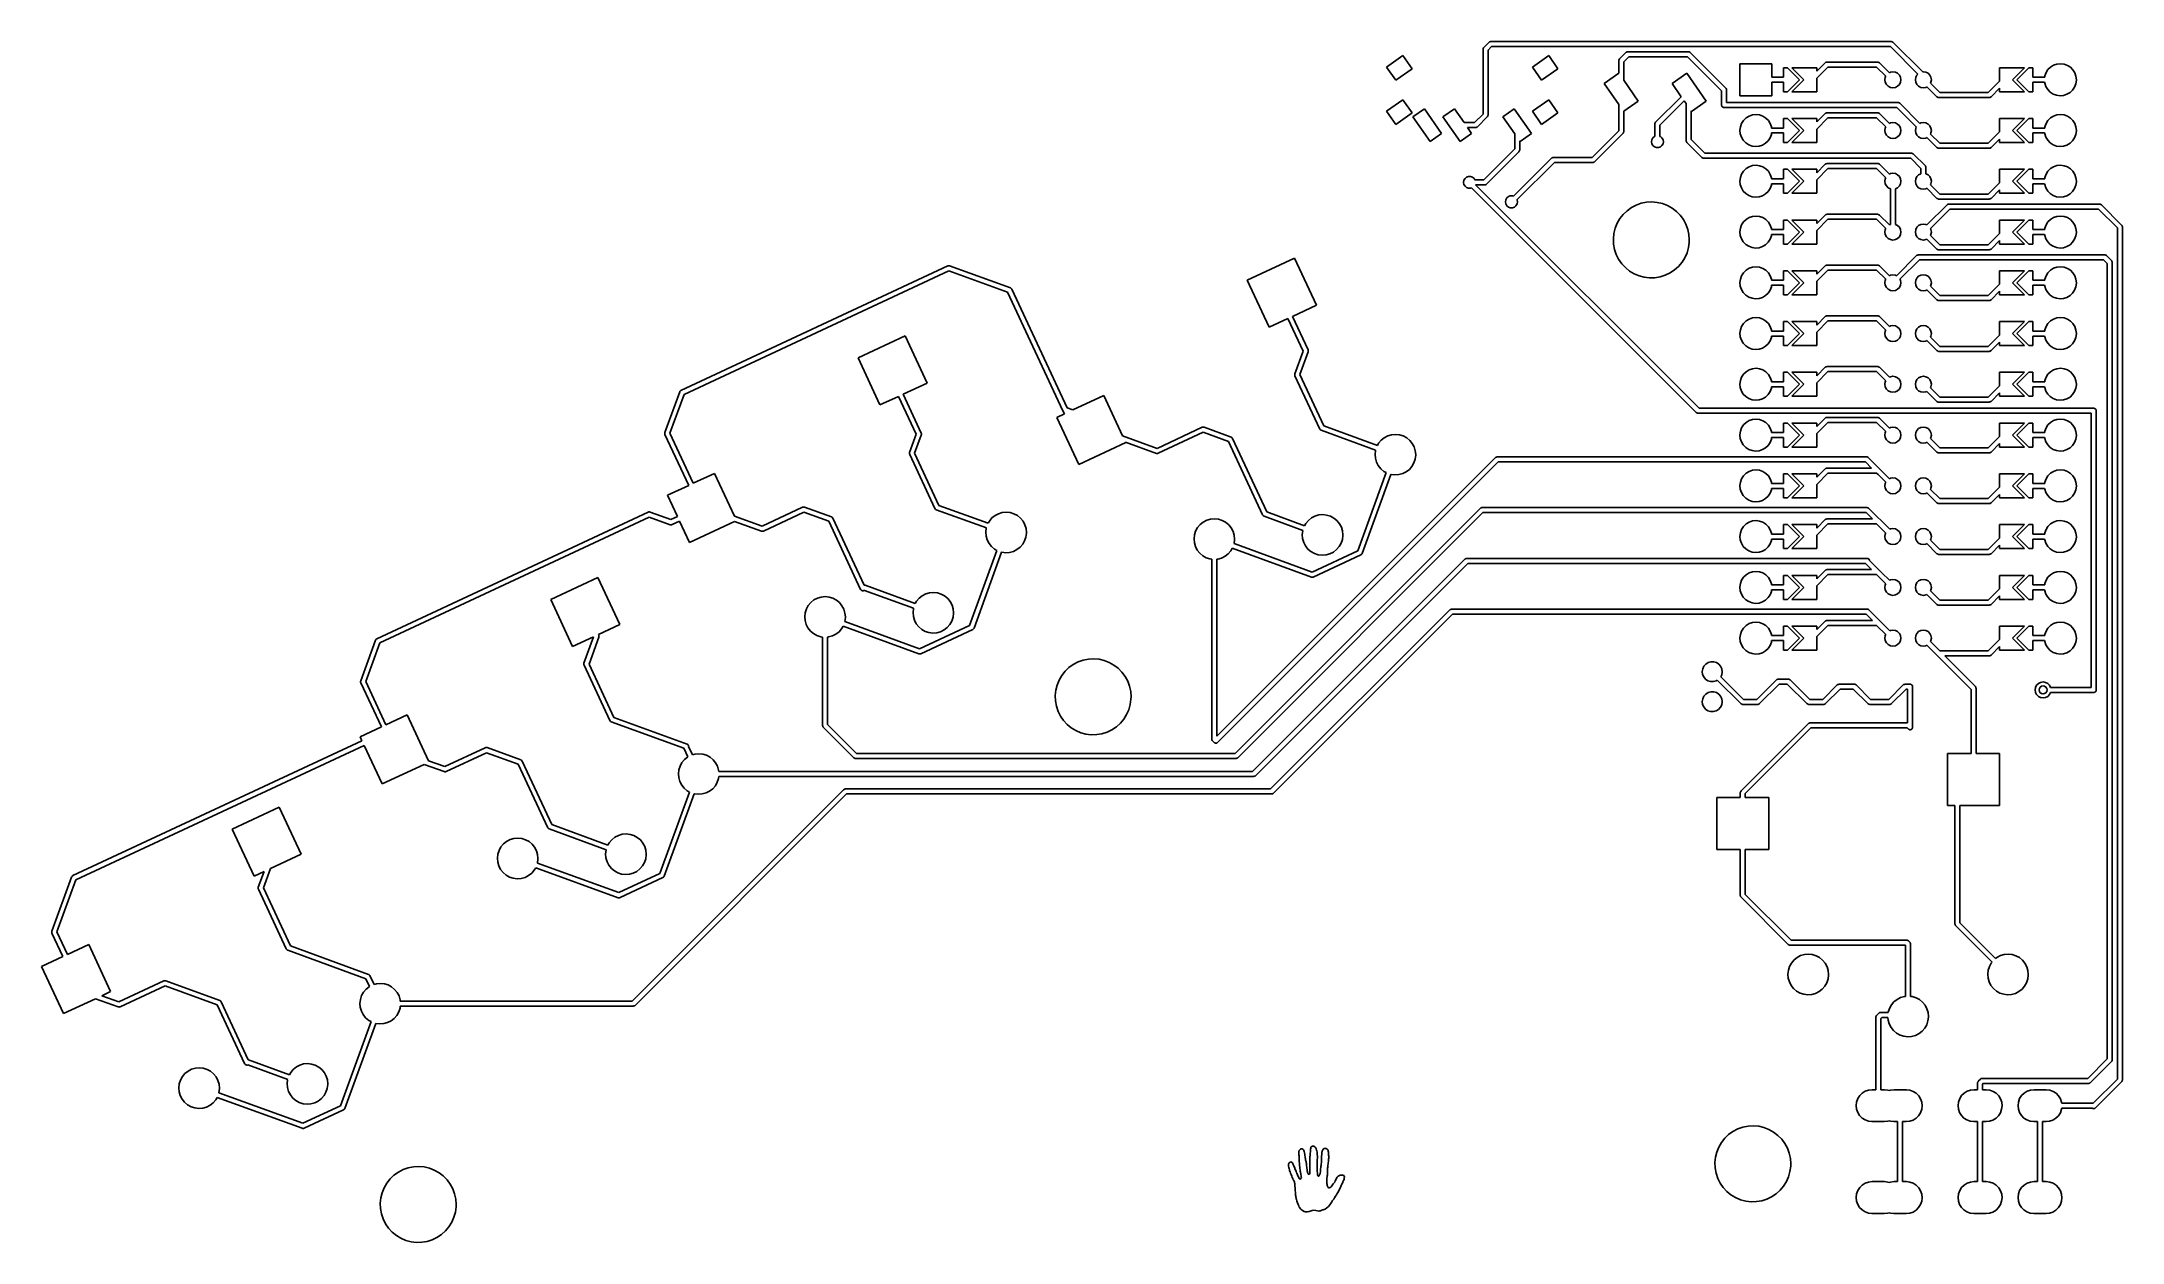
# Model space of a CAD drawing. Extents: x 3.22 to 7.32, y -5.81 to -3.45.
import ezdxf

# ---------------------------------------------------------------- set-up
doc = ezdxf.new("R2010")
doc.units = 0
doc.header["$MEASUREMENT"] = 0
doc.layers.add('BLACK', color=7, linetype='CONTINUOUS')

msp = doc.modelspace()

# ---------------------------------------------------------------- linework, layer by layer
at = {"layer": 'BLACK', "linetype": 'CONTINUOUS'}
for p, q in [((5.86823, -3.4995), (5.90048, -3.47692)), ((5.90048, -3.47692), (5.91855, -3.50272)), ((6.0584, -3.46423), (6.05852, -3.46336)), ((6.0584, -3.59219), (6.0584, -3.46423)), ((6.05851, -3.46318), (6.05856, -3.46308)), ((6.05852, -3.46336), (6.05851, -3.46318)), ((6.05856, -3.46308), (6.0586, -3.46283)), ((6.0586, -3.46283), (6.05926, -3.46181)), ((6.05926, -3.46181), (6.05984, -3.46075)), ((6.05984, -3.46075), (6.06984, -3.45075)), ((6.07536, -3.45915), (6.06824, -3.46627)), ((6.06824, -3.46627), (6.06824, -3.59423)), ((6.06984, -3.45075), (6.07054, -3.45022)), ((6.07054, -3.45022), (6.07066, -3.45009)), ((6.07066, -3.45009), (6.07077, -3.45006)), ((6.07077, -3.45006), (6.07097, -3.4499)), ((6.07097, -3.4499), (6.07216, -3.44965)), ((6.07216, -3.44965), (6.07332, -3.44931)), ((6.07332, -3.44931), (6.86332, -3.44931)), ((6.86128, -3.45915), (6.07536, -3.45915)), ((6.15563, -3.4995), (6.18788, -3.47692)), ((6.18788, -3.47692), (6.20595, -3.50272)), ((6.3259, -3.48553), (6.32656, -3.48451)), ((6.32656, -3.48451), (6.32714, -3.48345)), ((6.32714, -3.48345), (6.33984, -3.47075)), ((6.34536, -3.47915), (6.33554, -3.48896)), ((6.33984, -3.47075), (6.34054, -3.47022)), ((6.34054, -3.47022), (6.34066, -3.47009)), ((6.34066, -3.47009), (6.34077, -3.47006)), ((6.34077, -3.47006), (6.34097, -3.4699)), ((6.34097, -3.4699), (6.34216, -3.46965)), ((6.34216, -3.46965), (6.34332, -3.46931)), ((6.34332, -3.46931), (6.46332, -3.46931)), ((6.46128, -3.47915), (6.34536, -3.47915)), ((6.5284, -3.54627), (6.46128, -3.47915)), ((6.46332, -3.46931), (6.46419, -3.46943)), ((6.46419, -3.46943), (6.46437, -3.46942)), ((6.46437, -3.46942), (6.46447, -3.46947)), ((6.46447, -3.46947), (6.46472, -3.46951)), ((6.46472, -3.46951), (6.46574, -3.47017)), ((6.46574, -3.47017), (6.4668, -3.47075)), ((6.4668, -3.47075), (6.5368, -3.54075)), ((6.91528, -3.51315), (6.86128, -3.45915)), ((6.86332, -3.44931), (6.86419, -3.44943)), ((6.86419, -3.44943), (6.86437, -3.44942)), ((6.86437, -3.44942), (6.86447, -3.44947)), ((6.86447, -3.44947), (6.86472, -3.44951)), ((6.86472, -3.44951), (6.86574, -3.45017)), ((6.86574, -3.45017), (6.8668, -3.45075)), ((6.8668, -3.45075), (6.92487, -3.50882)), ((5.8863, -3.5253), (5.86823, -3.4995)), ((5.91855, -3.50272), (5.8863, -3.5253)), ((6.1737, -3.5253), (6.15563, -3.4995)), ((6.20595, -3.50272), (6.1737, -3.5253)), ((6.29692, -3.53191), (6.3257, -3.51176)), ((6.3257, -3.48693), (6.32583, -3.48606)), ((6.3257, -3.51176), (6.3257, -3.48693)), ((6.32581, -3.48588), (6.32587, -3.48578)), ((6.32583, -3.48606), (6.32581, -3.48588)), ((6.32587, -3.48578), (6.3259, -3.48553)), ((6.33554, -3.48896), (6.33554, -3.5253)), ((6.33554, -3.5253), (6.36433, -3.56641)), ((6.43077, -3.53191), (6.4598, -3.51159)), ((6.4598, -3.51159), (6.49819, -3.56641)), ((6.56456, -3.55588), (6.56456, -3.49288)), ((6.56456, -3.49288), (6.62755, -3.49288)), ((6.62755, -3.49288), (6.62755, -3.51946)), ((6.62755, -3.51946), (6.6503, -3.51946)), ((6.6503, -3.51946), (6.6503, -3.50076)), ((6.6503, -3.50076), (6.65818, -3.50076)), ((6.65818, -3.50076), (6.6818, -3.52438)), ((6.6818, -3.52438), (6.65818, -3.548)), ((6.6903, -3.52438), (6.66668, -3.50076)), ((6.66668, -3.50076), (6.71589, -3.50076)), ((6.66668, -3.548), (6.6903, -3.52438)), ((6.71589, -3.50758), (6.73257, -3.4909)), ((6.73809, -3.4993), (6.71589, -3.5215)), ((6.71589, -3.50076), (6.71589, -3.50758)), ((6.71589, -3.5215), (6.71589, -3.548)), ((6.73257, -3.4909), (6.73327, -3.49038)), ((6.73327, -3.49038), (6.73339, -3.49024)), ((6.73339, -3.49024), (6.7335, -3.49021)), ((6.7335, -3.49021), (6.7337, -3.49006)), ((6.7337, -3.49006), (6.73489, -3.4898)), ((6.73489, -3.4898), (6.73605, -3.48946)), ((6.73605, -3.48946), (6.83605, -3.48946)), ((6.83401, -3.4993), (6.73809, -3.4993)), ((6.85214, -3.51743), (6.83401, -3.4993)), ((6.83605, -3.48946), (6.83692, -3.48959)), ((6.83692, -3.48959), (6.8371, -3.48957)), ((6.8371, -3.48957), (6.8372, -3.48963)), ((6.8372, -3.48963), (6.83745, -3.48966)), ((6.83745, -3.48966), (6.83847, -3.49032)), ((6.83847, -3.49032), (6.83953, -3.4909)), ((6.83953, -3.4909), (6.8591, -3.51047)), ((6.8503, -3.52438), (6.85107, -3.51951)), ((6.85107, -3.52925), (6.8503, -3.52438)), ((6.85107, -3.51951), (6.85214, -3.51743)), ((6.8591, -3.51047), (6.86119, -3.5094)), ((6.86119, -3.5094), (6.86605, -3.50863)), ((6.86605, -3.50863), (6.87092, -3.5094)), ((6.87092, -3.5094), (6.87531, -3.51164)), ((6.87531, -3.51164), (6.87879, -3.51512)), ((6.87879, -3.51512), (6.88103, -3.51951)), ((6.88103, -3.51951), (6.8818, -3.52438)), ((6.8818, -3.52438), (6.88103, -3.52925)), ((6.9103, -3.52438), (6.91107, -3.51951)), ((6.91107, -3.52925), (6.9103, -3.52438)), ((6.91107, -3.51951), (6.91331, -3.51512)), ((6.91331, -3.51512), (6.91528, -3.51315)), ((6.92487, -3.50882), (6.92605, -3.50863)), ((6.92605, -3.50863), (6.93092, -3.5094)), ((6.93092, -3.5094), (6.93531, -3.51164)), ((6.93531, -3.51164), (6.93879, -3.51512)), ((6.93879, -3.51512), (6.94103, -3.51951)), ((6.94103, -3.51951), (6.9418, -3.52438)), ((6.9418, -3.52438), (6.94103, -3.52925)), ((7.07621, -3.52726), (7.07621, -3.50076)), ((7.07621, -3.50076), (7.12542, -3.50076)), ((7.12542, -3.50076), (7.1018, -3.52438)), ((7.1018, -3.52438), (7.12542, -3.548)), ((7.1103, -3.52438), (7.13393, -3.50076)), ((7.13393, -3.548), (7.1103, -3.52438)), ((7.13393, -3.50076), (7.1418, -3.50076)), ((7.1418, -3.50076), (7.1418, -3.51946)), ((7.1418, -3.51946), (7.16513, -3.51946)), ((7.16513, -3.51946), (7.16544, -3.51697)), ((7.16544, -3.51697), (7.16784, -3.51038)), ((7.16784, -3.51038), (7.17164, -3.50447)), ((7.17164, -3.50447), (7.17666, -3.49956)), ((7.17666, -3.49956), (7.18264, -3.49588)), ((7.18264, -3.49588), (7.18929, -3.49362)), ((7.18929, -3.49362), (7.19627, -3.49289)), ((7.19627, -3.49289), (7.20324, -3.49372)), ((7.20324, -3.49372), (7.20986, -3.49607)), ((7.20986, -3.49607), (7.21579, -3.49983)), ((7.21579, -3.49983), (7.22074, -3.50482)), ((7.22074, -3.50482), (7.22446, -3.51077)), ((7.22446, -3.51077), (7.22677, -3.5174)), ((7.22754, -3.52526), (7.22656, -3.53221)), ((7.22677, -3.5174), (7.22755, -3.52438)), ((7.22755, -3.52438), (7.22754, -3.52526)), ((5.86823, -3.58651), (5.90048, -3.56392)), ((5.90048, -3.56392), (5.91855, -3.58972)), ((6.15563, -3.58651), (6.18788, -3.56392)), ((6.18788, -3.56392), (6.20595, -3.58972)), ((6.3257, -3.57302), (6.29692, -3.53191)), ((6.36433, -3.56641), (6.33554, -3.58657)), ((6.39844, -3.60824), (6.44889, -3.55779)), ((6.45463, -3.56598), (6.40684, -3.61376)), ((6.44889, -3.55779), (6.43077, -3.53191)), ((6.4584, -3.57137), (6.45463, -3.56598)), ((6.49819, -3.56641), (6.46916, -3.58674)), ((6.5284, -3.57423), (6.5284, -3.54627)), ((6.5368, -3.54075), (6.53732, -3.54145)), ((6.53732, -3.54145), (6.53746, -3.54157)), ((6.53746, -3.54157), (6.53749, -3.54168)), ((6.53749, -3.54168), (6.53764, -3.54188)), ((6.53764, -3.54188), (6.5379, -3.54307)), ((6.5379, -3.54307), (6.53824, -3.54423)), ((6.53824, -3.54423), (6.53824, -3.56931)), ((6.62755, -3.55588), (6.56456, -3.55588)), ((6.6503, -3.5293), (6.62755, -3.5293)), ((6.62755, -3.5293), (6.62755, -3.55588)), ((6.6503, -3.548), (6.6503, -3.5293)), ((6.65818, -3.548), (6.6503, -3.548)), ((6.71589, -3.548), (6.66668, -3.548)), ((6.85331, -3.53364), (6.85107, -3.52925)), ((6.8568, -3.53712), (6.85331, -3.53364)), ((6.86119, -3.53936), (6.8568, -3.53712)), ((6.86605, -3.54013), (6.86119, -3.53936)), ((6.87092, -3.53936), (6.86605, -3.54013)), ((6.87531, -3.53712), (6.87092, -3.53936)), ((6.87879, -3.53364), (6.87531, -3.53712)), ((6.88103, -3.52925), (6.87879, -3.53364)), ((6.91331, -3.53364), (6.91107, -3.52925)), ((6.9168, -3.53712), (6.91331, -3.53364)), ((6.92119, -3.53936), (6.9168, -3.53712)), ((6.92605, -3.54013), (6.92119, -3.53936)), ((6.93092, -3.53936), (6.92605, -3.54013)), ((6.93301, -3.53829), (6.93092, -3.53936)), ((6.95273, -3.55802), (6.93301, -3.53829)), ((6.94103, -3.52925), (6.93997, -3.53133)), ((6.93997, -3.53133), (6.95825, -3.54962)), ((6.95379, -3.5586), (6.95273, -3.55802)), ((6.95481, -3.55926), (6.95379, -3.5586)), ((6.95506, -3.55929), (6.95481, -3.55926)), ((6.95516, -3.55935), (6.95506, -3.55929)), ((6.95534, -3.55933), (6.95516, -3.55935)), ((6.95621, -3.55946), (6.95534, -3.55933)), ((7.05589, -3.55946), (6.95621, -3.55946)), ((6.95825, -3.54962), (7.05386, -3.54962)), ((7.05386, -3.54962), (7.07621, -3.52726)), ((7.05706, -3.55912), (7.05589, -3.55946)), ((7.05824, -3.55886), (7.05706, -3.55912)), ((7.05845, -3.55871), (7.05824, -3.55886)), ((7.05855, -3.55868), (7.05845, -3.55871)), ((7.05867, -3.55854), (7.05855, -3.55868)), ((7.05937, -3.55802), (7.05867, -3.55854)), ((7.07621, -3.54118), (7.05937, -3.55802)), ((7.07621, -3.548), (7.07621, -3.54118)), ((7.12542, -3.548), (7.07621, -3.548)), ((7.1418, -3.548), (7.13393, -3.548)), ((7.16508, -3.5293), (7.1418, -3.5293)), ((7.1418, -3.5293), (7.1418, -3.548)), ((7.16524, -3.53093), (7.16508, -3.5293)), ((7.16746, -3.53759), (7.16524, -3.53093)), ((7.1711, -3.5436), (7.16746, -3.53759)), ((7.17598, -3.54865), (7.1711, -3.5436)), ((7.18185, -3.55249), (7.17598, -3.54865)), ((7.18843, -3.55494), (7.18185, -3.55249)), ((7.19539, -3.55587), (7.18843, -3.55494)), ((7.20239, -3.55523), (7.19539, -3.55587)), ((7.20906, -3.55306), (7.20239, -3.55523)), ((7.21509, -3.54947), (7.20906, -3.55306)), ((7.22018, -3.54463), (7.21509, -3.54947)), ((7.22406, -3.53878), (7.22018, -3.54463)), ((7.22656, -3.53221), (7.22406, -3.53878)), ((5.8863, -3.61231), (5.86823, -3.58651)), ((5.91855, -3.58972), (5.8863, -3.61231)), ((5.92028, -3.59742), (5.94286, -3.58161)), ((5.95416, -3.6458), (5.92028, -3.59742)), ((5.94286, -3.58161), (5.97673, -3.62999)), ((5.97934, -3.59742), (6.00191, -3.58161)), ((6.01321, -3.6458), (5.97934, -3.59742)), ((6.00191, -3.58161), (6.02094, -3.60878)), ((6.0418, -3.60878), (6.0584, -3.59219)), ((6.0668, -3.59771), (6.04732, -3.61719)), ((6.06738, -3.59664), (6.0668, -3.59771)), ((6.06804, -3.59563), (6.06738, -3.59664)), ((6.06807, -3.59537), (6.06804, -3.59563)), ((6.06813, -3.59528), (6.06807, -3.59537)), ((6.06824, -3.59423), (6.06812, -3.5951)), ((6.06812, -3.5951), (6.06813, -3.59528)), ((6.09745, -3.59742), (6.12002, -3.58161)), ((6.12075, -3.6307), (6.09745, -3.59742)), ((6.12002, -3.58161), (6.1539, -3.62999)), ((6.1737, -3.61231), (6.15563, -3.58651)), ((6.20595, -3.58972), (6.1737, -3.61231)), ((6.3257, -3.62489), (6.3257, -3.57302)), ((6.33554, -3.58657), (6.33554, -3.62692)), ((6.4584, -3.64423), (6.4584, -3.57137)), ((6.46916, -3.58674), (6.46824, -3.58542)), ((6.46824, -3.58542), (6.46824, -3.64219)), ((6.5285, -3.57457), (6.5284, -3.57423)), ((6.52845, -3.57492), (6.5285, -3.57457)), ((6.52888, -3.57588), (6.52845, -3.57492)), ((6.52918, -3.57689), (6.52888, -3.57588)), ((6.52945, -3.57712), (6.52918, -3.57689)), ((6.52959, -3.57744), (6.52945, -3.57712)), ((6.53048, -3.57801), (6.52959, -3.57744)), ((6.53127, -3.5787), (6.53048, -3.57801)), ((6.53162, -3.57875), (6.53127, -3.5787)), ((6.53192, -3.57895), (6.53162, -3.57875)), ((6.53332, -3.57915), (6.53192, -3.57895)), ((6.87386, -3.57915), (6.53332, -3.57915)), ((6.53824, -3.56931), (6.8759, -3.56931)), ((6.56784, -3.61038), (6.57164, -3.60447)), ((6.57164, -3.60447), (6.57666, -3.59956)), ((6.57666, -3.59956), (6.58264, -3.59588)), ((6.58264, -3.59588), (6.58929, -3.59362)), ((6.58929, -3.59362), (6.59627, -3.59289)), ((6.59627, -3.59289), (6.60324, -3.59372)), ((6.60324, -3.59372), (6.60986, -3.59607)), ((6.60986, -3.59607), (6.61579, -3.59983)), ((6.61579, -3.59983), (6.62074, -3.60482)), ((6.62074, -3.60482), (6.62446, -3.61077)), ((6.6503, -3.61946), (6.6503, -3.60076)), ((6.6503, -3.60076), (6.65818, -3.60076)), ((6.65818, -3.60076), (6.6818, -3.62438)), ((6.6903, -3.62438), (6.66668, -3.60076)), ((6.66668, -3.60076), (6.71589, -3.60076)), ((6.71589, -3.60758), (6.73257, -3.5909)), ((6.73809, -3.5993), (6.71589, -3.6215)), ((6.71589, -3.60076), (6.71589, -3.60758)), ((6.73257, -3.5909), (6.73327, -3.59038)), ((6.73327, -3.59038), (6.73339, -3.59024)), ((6.73339, -3.59024), (6.7335, -3.59021)), ((6.7335, -3.59021), (6.7337, -3.59006)), ((6.7337, -3.59006), (6.73489, -3.5898)), ((6.73489, -3.5898), (6.73605, -3.58946)), ((6.73605, -3.58946), (6.83605, -3.58946)), ((6.83401, -3.5993), (6.73809, -3.5993)), ((6.85214, -3.61743), (6.83401, -3.5993)), ((6.83605, -3.58946), (6.83692, -3.58959)), ((6.83692, -3.58959), (6.8371, -3.58957)), ((6.8371, -3.58957), (6.8372, -3.58963)), ((6.8372, -3.58963), (6.83745, -3.58966)), ((6.83745, -3.58966), (6.83847, -3.59032)), ((6.83847, -3.59032), (6.83953, -3.5909)), ((6.83953, -3.5909), (6.8591, -3.61047)), ((6.91214, -3.61743), (6.87386, -3.57915)), ((6.8759, -3.56931), (6.87677, -3.56943)), ((6.87677, -3.56943), (6.87695, -3.56942)), ((6.87695, -3.56942), (6.87705, -3.56947)), ((6.87705, -3.56947), (6.8773, -3.56951)), ((6.8773, -3.56951), (6.87832, -3.57017)), ((6.87832, -3.57017), (6.87938, -3.57075)), ((6.87938, -3.57075), (6.9191, -3.61047)), ((7.07621, -3.62726), (7.07621, -3.60076)), ((7.07621, -3.60076), (7.12542, -3.60076)), ((7.12542, -3.60076), (7.1018, -3.62438)), ((7.1103, -3.62438), (7.13393, -3.60076)), ((7.13393, -3.60076), (7.1418, -3.60076)), ((7.1418, -3.60076), (7.1418, -3.61946)), ((7.16784, -3.61038), (7.17164, -3.60447)), ((7.17164, -3.60447), (7.17666, -3.59956)), ((7.17666, -3.59956), (7.18264, -3.59588)), ((7.18264, -3.59588), (7.18929, -3.59362)), ((7.18929, -3.59362), (7.19627, -3.59289)), ((7.19627, -3.59289), (7.20324, -3.59372)), ((7.20324, -3.59372), (7.20986, -3.59607)), ((7.20986, -3.59607), (7.21579, -3.59983)), ((7.21579, -3.59983), (7.22074, -3.60482)), ((7.22074, -3.60482), (7.22446, -3.61077)), ((5.97673, -3.62999), (5.95416, -3.6458)), ((6.03579, -3.62999), (6.01321, -3.6458)), ((6.02094, -3.60878), (6.0418, -3.60878)), ((6.04384, -3.61863), (6.02783, -3.61863)), ((6.02783, -3.61863), (6.03579, -3.62999)), ((6.04501, -3.61829), (6.04384, -3.61863)), ((6.04619, -3.61803), (6.04501, -3.61829)), ((6.04639, -3.61788), (6.04619, -3.61803)), ((6.0465, -3.61785), (6.04639, -3.61788)), ((6.04662, -3.61771), (6.0465, -3.61785)), ((6.04732, -3.61719), (6.04662, -3.61771)), ((6.12075, -3.66071), (6.12075, -3.6307)), ((6.13132, -3.6458), (6.13059, -3.64476)), ((6.13059, -3.64476), (6.13059, -3.66275)), ((6.1539, -3.62999), (6.13132, -3.6458)), ((6.27326, -3.67733), (6.3257, -3.62489)), ((6.3341, -3.6304), (6.27878, -3.68573)), ((6.33468, -3.62934), (6.3341, -3.6304)), ((6.33534, -3.62832), (6.33468, -3.62934)), ((6.33538, -3.62807), (6.33534, -3.62832)), ((6.33543, -3.62797), (6.33538, -3.62807)), ((6.33554, -3.62692), (6.33542, -3.62779)), ((6.33542, -3.62779), (6.33543, -3.62797)), ((6.39011, -3.64651), (6.39082, -3.64247)), ((6.39082, -3.65054), (6.39011, -3.64651)), ((6.39082, -3.64247), (6.39287, -3.63891)), ((6.39287, -3.63891), (6.39601, -3.63628)), ((6.39601, -3.63628), (6.397, -3.63592)), ((6.397, -3.61172), (6.39712, -3.61086)), ((6.397, -3.63592), (6.397, -3.61172)), ((6.39711, -3.61068), (6.39716, -3.61058)), ((6.39712, -3.61086), (6.39711, -3.61068)), ((6.39716, -3.61058), (6.3972, -3.61033)), ((6.3972, -3.61033), (6.39786, -3.60931)), ((6.39786, -3.60931), (6.39844, -3.60824)), ((6.40684, -3.61376), (6.40684, -3.63592)), ((6.40684, -3.63592), (6.40782, -3.63628)), ((6.40782, -3.63628), (6.41097, -3.63891)), ((6.41097, -3.63891), (6.41302, -3.64247)), ((6.41302, -3.64247), (6.41373, -3.64651)), ((6.41373, -3.64651), (6.41302, -3.65054)), ((6.45874, -3.64539), (6.4584, -3.64423)), ((6.45899, -3.64658), (6.45874, -3.64539)), ((6.45915, -3.64678), (6.45899, -3.64658)), ((6.45918, -3.64689), (6.45915, -3.64678)), ((6.45932, -3.64701), (6.45918, -3.64689)), ((6.45984, -3.64771), (6.45932, -3.64701)), ((6.48984, -3.67771), (6.45984, -3.64771)), ((6.46824, -3.64219), (6.49536, -3.66931)), ((6.56456, -3.62394), (6.56544, -3.61697)), ((6.56524, -3.63093), (6.56456, -3.62394)), ((6.56746, -3.63759), (6.56524, -3.63093)), ((6.56544, -3.61697), (6.56784, -3.61038)), ((6.5711, -3.6436), (6.56746, -3.63759)), ((6.57598, -3.64865), (6.5711, -3.6436)), ((6.58185, -3.65249), (6.57598, -3.64865)), ((6.62018, -3.64463), (6.61509, -3.64947)), ((6.62406, -3.63878), (6.62018, -3.64463)), ((6.62656, -3.63221), (6.62406, -3.63878)), ((6.62446, -3.61077), (6.62677, -3.6174)), ((6.62697, -3.6293), (6.62656, -3.63221)), ((6.62677, -3.6174), (6.627, -3.61946)), ((6.6503, -3.6293), (6.62697, -3.6293)), ((6.627, -3.61946), (6.6503, -3.61946)), ((6.6503, -3.648), (6.6503, -3.6293)), ((6.65818, -3.648), (6.6503, -3.648)), ((6.6818, -3.62438), (6.65818, -3.648)), ((6.66668, -3.648), (6.6903, -3.62438)), ((6.71589, -3.648), (6.66668, -3.648)), ((6.71589, -3.6215), (6.71589, -3.648)), ((6.8503, -3.62438), (6.85107, -3.61951)), ((6.85107, -3.62925), (6.8503, -3.62438)), ((6.85107, -3.61951), (6.85214, -3.61743)), ((6.85331, -3.63364), (6.85107, -3.62925)), ((6.8568, -3.63712), (6.85331, -3.63364)), ((6.86119, -3.63936), (6.8568, -3.63712)), ((6.8591, -3.61047), (6.86119, -3.6094)), ((6.86119, -3.6094), (6.86605, -3.60863)), ((6.86605, -3.64013), (6.86119, -3.63936)), ((6.86605, -3.60863), (6.87092, -3.6094)), ((6.87092, -3.63936), (6.86605, -3.64013)), ((6.87092, -3.6094), (6.87531, -3.61164)), ((6.87531, -3.63712), (6.87092, -3.63936)), ((6.87531, -3.61164), (6.87879, -3.61512)), ((6.87879, -3.63364), (6.87531, -3.63712)), ((6.87879, -3.61512), (6.88103, -3.61951)), ((6.88103, -3.62925), (6.87879, -3.63364)), ((6.88103, -3.61951), (6.8818, -3.62438)), ((6.8818, -3.62438), (6.88103, -3.62925)), ((6.9103, -3.62438), (6.91107, -3.61951)), ((6.91107, -3.62925), (6.9103, -3.62438)), ((6.91107, -3.61951), (6.91214, -3.61743)), ((6.91331, -3.63364), (6.91107, -3.62925)), ((6.9168, -3.63712), (6.91331, -3.63364)), ((6.92119, -3.63936), (6.9168, -3.63712)), ((6.9191, -3.61047), (6.92119, -3.6094)), ((6.92119, -3.6094), (6.92605, -3.60863)), ((6.92605, -3.64013), (6.92119, -3.63936)), ((6.92605, -3.60863), (6.93092, -3.6094)), ((6.93092, -3.63936), (6.92605, -3.64013)), ((6.93092, -3.6094), (6.93531, -3.61164)), ((6.93301, -3.63829), (6.93092, -3.63936)), ((6.95273, -3.65802), (6.93301, -3.63829)), ((6.93531, -3.61164), (6.93879, -3.61512)), ((6.93879, -3.61512), (6.94103, -3.61951)), ((6.94103, -3.62925), (6.93997, -3.63133)), ((6.93997, -3.63133), (6.95825, -3.64962)), ((6.94103, -3.61951), (6.9418, -3.62438)), ((6.9418, -3.62438), (6.94103, -3.62925)), ((7.05386, -3.64962), (7.07621, -3.62726)), ((7.07621, -3.64118), (7.05937, -3.65802)), ((7.07621, -3.648), (7.07621, -3.64118)), ((7.12542, -3.648), (7.07621, -3.648)), ((7.1018, -3.62438), (7.12542, -3.648)), ((7.13393, -3.648), (7.1103, -3.62438)), ((7.1418, -3.648), (7.13393, -3.648)), ((7.1418, -3.61946), (7.16513, -3.61946)), ((7.16508, -3.6293), (7.1418, -3.6293)), ((7.1418, -3.6293), (7.1418, -3.648)), ((7.16524, -3.63093), (7.16508, -3.6293)), ((7.16513, -3.61946), (7.16544, -3.61697)), ((7.16746, -3.63759), (7.16524, -3.63093)), ((7.16544, -3.61697), (7.16784, -3.61038)), ((7.1711, -3.6436), (7.16746, -3.63759)), ((7.17598, -3.64865), (7.1711, -3.6436)), ((7.18185, -3.65249), (7.17598, -3.64865)), ((7.22018, -3.64463), (7.21509, -3.64947)), ((7.22406, -3.63878), (7.22018, -3.64463)), ((7.22656, -3.63221), (7.22406, -3.63878)), ((7.22446, -3.61077), (7.22677, -3.6174)), ((7.22754, -3.62526), (7.22656, -3.63221)), ((7.22677, -3.6174), (7.22755, -3.62438)), ((7.22755, -3.62438), (7.22754, -3.62526)), ((6.05988, -3.72158), (6.12075, -3.66071)), ((6.12915, -3.66623), (6.0654, -3.72999)), ((6.11817, -3.75397), (6.19337, -3.67877)), ((6.19889, -3.68717), (6.12526, -3.76079)), ((6.12973, -3.66517), (6.12915, -3.66623)), ((6.13039, -3.66415), (6.12973, -3.66517)), ((6.13043, -3.6639), (6.13039, -3.66415)), ((6.13048, -3.6638), (6.13043, -3.6639)), ((6.13059, -3.66275), (6.13047, -3.66362)), ((6.13047, -3.66362), (6.13048, -3.6638)), ((6.19337, -3.67877), (6.19407, -3.67825)), ((6.19407, -3.67825), (6.19419, -3.67811)), ((6.19419, -3.67811), (6.1943, -3.67808)), ((6.1943, -3.67808), (6.1945, -3.67793)), ((6.1945, -3.67793), (6.19568, -3.67767)), ((6.19568, -3.67767), (6.19685, -3.67733)), ((6.19685, -3.67733), (6.27326, -3.67733)), ((6.2753, -3.68717), (6.19889, -3.68717)), ((6.27646, -3.68683), (6.2753, -3.68717)), ((6.27764, -3.68658), (6.27646, -3.68683)), ((6.27785, -3.68642), (6.27764, -3.68658)), ((6.27795, -3.68639), (6.27785, -3.68642)), ((6.27807, -3.68626), (6.27795, -3.68639)), ((6.27878, -3.68573), (6.27807, -3.68626)), ((6.39287, -3.6541), (6.39082, -3.65054)), ((6.39601, -3.65673), (6.39287, -3.6541)), ((6.39987, -3.65814), (6.39601, -3.65673)), ((6.40397, -3.65814), (6.39987, -3.65814)), ((6.40782, -3.65673), (6.40397, -3.65814)), ((6.41097, -3.6541), (6.40782, -3.65673)), ((6.41302, -3.65054), (6.41097, -3.6541)), ((6.4909, -3.67829), (6.48984, -3.67771)), ((6.49192, -3.67895), (6.4909, -3.67829)), ((6.49217, -3.67898), (6.49192, -3.67895)), ((6.49227, -3.67904), (6.49217, -3.67898)), ((6.49245, -3.67902), (6.49227, -3.67904)), ((6.49332, -3.67915), (6.49245, -3.67902)), ((6.90128, -3.67915), (6.49332, -3.67915)), ((6.49536, -3.66931), (6.90332, -3.66931)), ((6.58843, -3.65494), (6.58185, -3.65249)), ((6.59539, -3.65587), (6.58843, -3.65494)), ((6.60239, -3.65523), (6.59539, -3.65587)), ((6.60906, -3.65306), (6.60239, -3.65523)), ((6.61509, -3.64947), (6.60906, -3.65306)), ((6.73339, -3.69024), (6.7335, -3.69021)), ((6.7335, -3.69021), (6.7337, -3.69006)), ((6.7337, -3.69006), (6.73489, -3.6898)), ((6.73489, -3.6898), (6.73605, -3.68946)), ((6.73605, -3.68946), (6.83605, -3.68946)), ((6.83605, -3.68946), (6.83692, -3.68959)), ((6.83692, -3.68959), (6.8371, -3.68957)), ((6.8371, -3.68957), (6.8372, -3.68963)), ((6.8372, -3.68963), (6.83745, -3.68966)), ((6.83745, -3.68966), (6.83847, -3.69032)), ((6.92113, -3.699), (6.90128, -3.67915)), ((6.90332, -3.66931), (6.90419, -3.66943)), ((6.90419, -3.66943), (6.90437, -3.66942)), ((6.90437, -3.66942), (6.90447, -3.66947)), ((6.90447, -3.66947), (6.90472, -3.66951)), ((6.90472, -3.66951), (6.90574, -3.67017)), ((6.90574, -3.67017), (6.9068, -3.67075)), ((6.9068, -3.67075), (6.92953, -3.69348)), ((6.95379, -3.6586), (6.95273, -3.65802)), ((6.95481, -3.65926), (6.95379, -3.6586)), ((6.95506, -3.65929), (6.95481, -3.65926)), ((6.95516, -3.65935), (6.95506, -3.65929)), ((6.95534, -3.65933), (6.95516, -3.65935)), ((6.95621, -3.65946), (6.95534, -3.65933)), ((7.05589, -3.65946), (6.95621, -3.65946)), ((6.95825, -3.64962), (7.05386, -3.64962)), ((7.05706, -3.65912), (7.05589, -3.65946)), ((7.05824, -3.65886), (7.05706, -3.65912)), ((7.05845, -3.65871), (7.05824, -3.65886)), ((7.05855, -3.65868), (7.05845, -3.65871)), ((7.05867, -3.65854), (7.05855, -3.65868)), ((7.05937, -3.65802), (7.05867, -3.65854)), ((7.18843, -3.65494), (7.18185, -3.65249)), ((7.19539, -3.65587), (7.18843, -3.65494)), ((7.20239, -3.65523), (7.19539, -3.65587)), ((7.20906, -3.65306), (7.20239, -3.65523)), ((7.21509, -3.64947), (7.20906, -3.65306)), ((6.02011, -3.72651), (6.02082, -3.72247)), ((6.02082, -3.73054), (6.02011, -3.72651)), ((6.02082, -3.72247), (6.02287, -3.71891)), ((6.02287, -3.7341), (6.02082, -3.73054)), ((6.02287, -3.71891), (6.02601, -3.71628)), ((6.02601, -3.71628), (6.02987, -3.71487)), ((6.02987, -3.71487), (6.03397, -3.71487)), ((6.03397, -3.71487), (6.03783, -3.71628)), ((6.03783, -3.71628), (6.04097, -3.71891)), ((6.04097, -3.71891), (6.04251, -3.72158)), ((6.04251, -3.72158), (6.05988, -3.72158)), ((6.06308, -3.73109), (6.06192, -3.73143)), ((6.06427, -3.73083), (6.06308, -3.73109)), ((6.06447, -3.73068), (6.06427, -3.73083)), ((6.06458, -3.73065), (6.06447, -3.73068)), ((6.0647, -3.73051), (6.06458, -3.73065)), ((6.0654, -3.72999), (6.0647, -3.73051)), ((6.56456, -3.72394), (6.56544, -3.71697)), ((6.56524, -3.73093), (6.56456, -3.72394)), ((6.56746, -3.73759), (6.56524, -3.73093)), ((6.56544, -3.71697), (6.56784, -3.71038)), ((6.56784, -3.71038), (6.57164, -3.70447)), ((6.57164, -3.70447), (6.57666, -3.69956)), ((6.57666, -3.69956), (6.58264, -3.69588)), ((6.58264, -3.69588), (6.58929, -3.69362)), ((6.58929, -3.69362), (6.59627, -3.69289)), ((6.59627, -3.69289), (6.60324, -3.69372)), ((6.60324, -3.69372), (6.60986, -3.69607)), ((6.60986, -3.69607), (6.61579, -3.69983)), ((6.61579, -3.69983), (6.62074, -3.70482)), ((6.62074, -3.70482), (6.62446, -3.71077)), ((6.62446, -3.71077), (6.62677, -3.7174)), ((6.62697, -3.7293), (6.62656, -3.73221)), ((6.62677, -3.7174), (6.627, -3.71946)), ((6.6503, -3.7293), (6.62697, -3.7293)), ((6.627, -3.71946), (6.6503, -3.71946)), ((6.6503, -3.71946), (6.6503, -3.70076)), ((6.6503, -3.70076), (6.65818, -3.70076)), ((6.6503, -3.748), (6.6503, -3.7293)), ((6.65818, -3.70076), (6.6818, -3.72438)), ((6.6818, -3.72438), (6.65818, -3.748)), ((6.6903, -3.72438), (6.66668, -3.70076)), ((6.66668, -3.70076), (6.71589, -3.70076)), ((6.66668, -3.748), (6.6903, -3.72438)), ((6.71589, -3.70758), (6.73257, -3.6909)), ((6.73809, -3.6993), (6.71589, -3.7215)), ((6.71589, -3.70076), (6.71589, -3.70758)), ((6.71589, -3.7215), (6.71589, -3.748)), ((6.73257, -3.6909), (6.73327, -3.69038)), ((6.73327, -3.69038), (6.73339, -3.69024)), ((6.83401, -3.6993), (6.73809, -3.6993)), ((6.85214, -3.71743), (6.83401, -3.6993)), ((6.83847, -3.69032), (6.83953, -3.6909)), ((6.83953, -3.6909), (6.8591, -3.71047)), ((6.8503, -3.72438), (6.85107, -3.71951)), ((6.85107, -3.72925), (6.8503, -3.72438)), ((6.85107, -3.71951), (6.85214, -3.71743)), ((6.85331, -3.73364), (6.85107, -3.72925)), ((6.8591, -3.71047), (6.86119, -3.7094)), ((6.86119, -3.7094), (6.86605, -3.70863)), ((6.86605, -3.70863), (6.87092, -3.7094)), ((6.87092, -3.7094), (6.87531, -3.71164)), ((6.87531, -3.71164), (6.87879, -3.71512)), ((6.87879, -3.71512), (6.88103, -3.71951)), ((6.88103, -3.72925), (6.87879, -3.73364)), ((6.88103, -3.71951), (6.8818, -3.72438)), ((6.8818, -3.72438), (6.88103, -3.72925)), ((6.9103, -3.72438), (6.91107, -3.71951)), ((6.91107, -3.72925), (6.9103, -3.72438)), ((6.91107, -3.71951), (6.91331, -3.71512)), ((6.91331, -3.73364), (6.91107, -3.72925)), ((6.91331, -3.71512), (6.9168, -3.71164)), ((6.9168, -3.71164), (6.92113, -3.70943)), ((6.92113, -3.70943), (6.92113, -3.699)), ((6.92953, -3.69348), (6.93006, -3.69418)), ((6.93006, -3.69418), (6.93019, -3.6943)), ((6.93019, -3.6943), (6.93022, -3.69441)), ((6.93022, -3.69441), (6.93038, -3.69461)), ((6.93038, -3.69461), (6.93063, -3.6958)), ((6.93063, -3.6958), (6.93097, -3.69696)), ((6.93097, -3.69696), (6.93097, -3.70943)), ((6.93097, -3.70943), (6.93531, -3.71164)), ((6.93531, -3.71164), (6.93879, -3.71512)), ((6.93879, -3.71512), (6.94103, -3.71951)), ((6.94103, -3.72925), (6.93997, -3.73133)), ((6.94103, -3.71951), (6.9418, -3.72438)), ((6.9418, -3.72438), (6.94103, -3.72925)), ((7.05386, -3.74962), (7.07621, -3.72726)), ((7.07621, -3.72726), (7.07621, -3.70076)), ((7.07621, -3.70076), (7.12542, -3.70076)), ((7.12542, -3.70076), (7.1018, -3.72438)), ((7.1018, -3.72438), (7.12542, -3.748)), ((7.1103, -3.72438), (7.13393, -3.70076)), ((7.13393, -3.748), (7.1103, -3.72438)), ((7.13393, -3.70076), (7.1418, -3.70076)), ((7.1418, -3.70076), (7.1418, -3.71946)), ((7.1418, -3.71946), (7.16513, -3.71946)), ((7.16508, -3.7293), (7.1418, -3.7293)), ((7.1418, -3.7293), (7.1418, -3.748)), ((7.16524, -3.73093), (7.16508, -3.7293)), ((7.16513, -3.71946), (7.16544, -3.71697)), ((7.16746, -3.73759), (7.16524, -3.73093)), ((7.16544, -3.71697), (7.16784, -3.71038)), ((7.16784, -3.71038), (7.17164, -3.70447)), ((7.17164, -3.70447), (7.17666, -3.69956)), ((7.17666, -3.69956), (7.18264, -3.69588)), ((7.18264, -3.69588), (7.18929, -3.69362)), ((7.18929, -3.69362), (7.19627, -3.69289)), ((7.19627, -3.69289), (7.20324, -3.69372)), ((7.20324, -3.69372), (7.20986, -3.69607)), ((7.20986, -3.69607), (7.21579, -3.69983)), ((7.21579, -3.69983), (7.22074, -3.70482)), ((7.22074, -3.70482), (7.22446, -3.71077)), ((7.22446, -3.71077), (7.22677, -3.7174)), ((7.22754, -3.72526), (7.22656, -3.73221)), ((7.22677, -3.7174), (7.22755, -3.72438)), ((7.22755, -3.72438), (7.22754, -3.72526)), ((6.02601, -3.73673), (6.02287, -3.7341)), ((6.02987, -3.73814), (6.02601, -3.73673)), ((6.03397, -3.73814), (6.02987, -3.73814)), ((6.03589, -3.73744), (6.03397, -3.73814)), ((6.47844, -4.17999), (6.03589, -3.73744)), ((6.06192, -3.73143), (6.0438, -3.73143)), ((6.0438, -3.73143), (6.48396, -4.17158)), ((6.10239, -3.7649), (6.1031, -3.76086)), ((6.1031, -3.76894), (6.10239, -3.7649)), ((6.1031, -3.76086), (6.10515, -3.75731)), ((6.10515, -3.77249), (6.1031, -3.76894)), ((6.10515, -3.75731), (6.1083, -3.75467)), ((6.1083, -3.75467), (6.11215, -3.75327)), ((6.11215, -3.75327), (6.11625, -3.75327)), ((6.11625, -3.75327), (6.11817, -3.75397)), ((6.1253, -3.76894), (6.12325, -3.77249)), ((6.12526, -3.76079), (6.1253, -3.76086)), ((6.1253, -3.76086), (6.12601, -3.7649)), ((6.12601, -3.7649), (6.1253, -3.76894)), ((6.35092, -3.77622), (6.36029, -3.77135)), ((6.36029, -3.77135), (6.37026, -3.76785)), ((6.37026, -3.76785), (6.38062, -3.76579)), ((6.38062, -3.76579), (6.39117, -3.76521)), ((6.39117, -3.76521), (6.4017, -3.76612)), ((6.4017, -3.76612), (6.412, -3.7685)), ((6.412, -3.7685), (6.42185, -3.77232)), ((6.5711, -3.7436), (6.56746, -3.73759)), ((6.57598, -3.74865), (6.5711, -3.7436)), ((6.58185, -3.75249), (6.57598, -3.74865)), ((6.58843, -3.75494), (6.58185, -3.75249)), ((6.59539, -3.75587), (6.58843, -3.75494)), ((6.60239, -3.75523), (6.59539, -3.75587)), ((6.60906, -3.75306), (6.60239, -3.75523)), ((6.61509, -3.74947), (6.60906, -3.75306)), ((6.62018, -3.74463), (6.61509, -3.74947)), ((6.62406, -3.73878), (6.62018, -3.74463)), ((6.62656, -3.73221), (6.62406, -3.73878)), ((6.65818, -3.748), (6.6503, -3.748)), ((6.71589, -3.748), (6.66668, -3.748)), ((6.8568, -3.73712), (6.85331, -3.73364)), ((6.86113, -3.73933), (6.8568, -3.73712)), ((6.86113, -3.80943), (6.86113, -3.73933)), ((6.87531, -3.73712), (6.87097, -3.73933)), ((6.87097, -3.73933), (6.87097, -3.80943)), ((6.87879, -3.73364), (6.87531, -3.73712)), ((6.9168, -3.73712), (6.91331, -3.73364)), ((6.92119, -3.73936), (6.9168, -3.73712)), ((6.92605, -3.74013), (6.92119, -3.73936)), ((6.93092, -3.73936), (6.92605, -3.74013)), ((6.93301, -3.73829), (6.93092, -3.73936)), ((6.95273, -3.75802), (6.93301, -3.73829)), ((6.93301, -3.81047), (6.97272, -3.77075)), ((6.93997, -3.73133), (6.95825, -3.74962)), ((6.95379, -3.7586), (6.95273, -3.75802)), ((6.95481, -3.75926), (6.95379, -3.7586)), ((6.95506, -3.75929), (6.95481, -3.75926)), ((6.95516, -3.75935), (6.95506, -3.75929)), ((6.95534, -3.75933), (6.95516, -3.75935)), ((6.95621, -3.75946), (6.95534, -3.75933)), ((7.05589, -3.75946), (6.95621, -3.75946)), ((6.95825, -3.74962), (7.05386, -3.74962)), ((6.97272, -3.77075), (6.97343, -3.77022)), ((6.97343, -3.77022), (6.97355, -3.77009)), ((6.97355, -3.77009), (6.97365, -3.77006)), ((6.97365, -3.77006), (6.97386, -3.7699)), ((6.97386, -3.7699), (6.97504, -3.76965)), ((6.97504, -3.76965), (6.9762, -3.76931)), ((6.9762, -3.76931), (7.27332, -3.76931)), ((7.05706, -3.75912), (7.05589, -3.75946)), ((7.05824, -3.75886), (7.05706, -3.75912)), ((7.05845, -3.75871), (7.05824, -3.75886)), ((7.05855, -3.75868), (7.05845, -3.75871)), ((7.05867, -3.75854), (7.05855, -3.75868)), ((7.05937, -3.75802), (7.05867, -3.75854)), ((7.07621, -3.74118), (7.05937, -3.75802)), ((7.07621, -3.748), (7.07621, -3.74118)), ((7.12542, -3.748), (7.07621, -3.748)), ((7.1418, -3.748), (7.13393, -3.748)), ((7.1711, -3.7436), (7.16746, -3.73759)), ((7.17598, -3.74865), (7.1711, -3.7436)), ((7.18185, -3.75249), (7.17598, -3.74865)), ((7.18843, -3.75494), (7.18185, -3.75249)), ((7.19539, -3.75587), (7.18843, -3.75494)), ((7.20239, -3.75523), (7.19539, -3.75587)), ((7.20906, -3.75306), (7.20239, -3.75523)), ((7.21509, -3.74947), (7.20906, -3.75306)), ((7.22018, -3.74463), (7.21509, -3.74947)), ((7.22406, -3.73878), (7.22018, -3.74463)), ((7.22656, -3.73221), (7.22406, -3.73878)), ((7.27332, -3.76931), (7.27419, -3.76943)), ((7.27419, -3.76943), (7.27437, -3.76942)), ((7.27437, -3.76942), (7.27447, -3.76947)), ((7.27447, -3.76947), (7.27472, -3.76951)), ((7.27472, -3.76951), (7.27574, -3.77017)), ((7.27574, -3.77017), (7.2768, -3.77075)), ((7.2768, -3.77075), (7.3168, -3.81075)), ((6.1083, -3.77513), (6.10515, -3.77249)), ((6.11215, -3.77653), (6.1083, -3.77513)), ((6.11625, -3.77653), (6.11215, -3.77653)), ((6.12011, -3.77513), (6.11625, -3.77653)), ((6.12325, -3.77249), (6.12011, -3.77513)), ((6.31886, -3.81688), (6.32282, -3.80709)), ((6.32282, -3.80709), (6.32813, -3.79795)), ((6.32813, -3.79795), (6.33467, -3.78966)), ((6.33467, -3.78966), (6.34232, -3.78236)), ((6.34232, -3.78236), (6.35092, -3.77622)), ((6.42185, -3.77232), (6.43107, -3.77748)), ((6.43107, -3.77748), (6.43947, -3.78389)), ((6.43947, -3.78389), (6.44688, -3.79142)), ((6.44688, -3.79142), (6.45316, -3.79992)), ((6.45316, -3.79992), (6.45818, -3.80922)), ((6.45818, -3.80922), (6.46183, -3.81913)), ((6.56544, -3.81697), (6.56784, -3.81038)), ((6.56784, -3.81038), (6.57164, -3.80447)), ((6.57164, -3.80447), (6.57666, -3.79956)), ((6.57666, -3.79956), (6.58264, -3.79588)), ((6.58264, -3.79588), (6.58929, -3.79362)), ((6.58929, -3.79362), (6.59627, -3.79289)), ((6.59627, -3.79289), (6.60324, -3.79372)), ((6.60324, -3.79372), (6.60986, -3.79607)), ((6.60986, -3.79607), (6.61579, -3.79983)), ((6.61579, -3.79983), (6.62074, -3.80482)), ((6.62074, -3.80482), (6.62446, -3.81077)), ((6.62446, -3.81077), (6.62677, -3.8174)), ((6.6503, -3.81946), (6.6503, -3.80076)), ((6.6503, -3.80076), (6.65818, -3.80076)), ((6.65818, -3.80076), (6.6818, -3.82438)), ((6.6903, -3.82438), (6.66668, -3.80076)), ((6.66668, -3.80076), (6.71589, -3.80076)), ((6.71589, -3.80758), (6.73257, -3.7909)), ((6.73809, -3.7993), (6.71589, -3.8215)), ((6.71589, -3.80076), (6.71589, -3.80758)), ((6.73257, -3.7909), (6.73327, -3.79038)), ((6.73327, -3.79038), (6.73339, -3.79024)), ((6.73339, -3.79024), (6.7335, -3.79021)), ((6.7335, -3.79021), (6.7337, -3.79006)), ((6.7337, -3.79006), (6.73489, -3.7898)), ((6.73489, -3.7898), (6.73605, -3.78946)), ((6.73605, -3.78946), (6.83605, -3.78946)), ((6.83401, -3.7993), (6.73809, -3.7993)), ((6.85214, -3.81743), (6.83401, -3.7993)), ((6.83605, -3.78946), (6.83692, -3.78959)), ((6.83692, -3.78959), (6.8371, -3.78957)), ((6.8371, -3.78957), (6.8372, -3.78963)), ((6.8372, -3.78963), (6.83745, -3.78966)), ((6.83745, -3.78966), (6.83847, -3.79032)), ((6.83847, -3.79032), (6.83953, -3.7909)), ((6.83953, -3.7909), (6.8591, -3.81047)), ((6.8591, -3.81047), (6.86113, -3.80943)), ((6.87097, -3.80943), (6.87531, -3.81164)), ((6.87531, -3.81164), (6.87879, -3.81512)), ((6.91331, -3.81512), (6.9168, -3.81164)), ((6.9168, -3.81164), (6.92119, -3.8094)), ((6.92119, -3.8094), (6.92605, -3.80863)), ((6.92605, -3.80863), (6.93092, -3.8094)), ((6.93092, -3.8094), (6.93301, -3.81047)), ((6.97824, -3.77915), (6.93997, -3.81743)), ((7.27128, -3.77915), (6.97824, -3.77915)), ((7.07621, -3.82726), (7.07621, -3.80076)), ((7.07621, -3.80076), (7.12542, -3.80076)), ((7.12542, -3.80076), (7.1018, -3.82438)), ((7.1103, -3.82438), (7.13393, -3.80076)), ((7.13393, -3.80076), (7.1418, -3.80076)), ((7.1418, -3.80076), (7.1418, -3.81946)), ((7.16544, -3.81697), (7.16784, -3.81038)), ((7.16784, -3.81038), (7.17164, -3.80447)), ((7.17164, -3.80447), (7.17666, -3.79956)), ((7.17666, -3.79956), (7.18264, -3.79588)), ((7.18264, -3.79588), (7.18929, -3.79362)), ((7.18929, -3.79362), (7.19627, -3.79289)), ((7.19627, -3.79289), (7.20324, -3.79372)), ((7.20324, -3.79372), (7.20986, -3.79607)), ((7.20986, -3.79607), (7.21579, -3.79983)), ((7.21579, -3.79983), (7.22074, -3.80482)), ((7.22074, -3.80482), (7.22446, -3.81077)), ((7.22446, -3.81077), (7.22677, -3.8174)), ((7.3084, -3.81627), (7.27128, -3.77915)), ((7.3168, -3.81075), (7.31732, -3.81145)), ((7.31732, -3.81145), (7.31746, -3.81157)), ((7.31746, -3.81157), (7.31749, -3.81168)), ((7.31749, -3.81168), (7.31764, -3.81188)), ((7.31764, -3.81188), (7.3179, -3.81307)), ((7.3179, -3.81307), (7.31824, -3.81423)), ((6.31523, -3.83765), (6.31631, -3.82714)), ((6.31565, -3.84821), (6.31523, -3.83765)), ((6.31755, -3.8586), (6.31565, -3.84821)), ((6.31631, -3.82714), (6.31886, -3.81688)), ((6.46183, -3.81913), (6.46406, -3.82946)), ((6.46466, -3.8447), (6.46325, -3.85517)), ((6.46406, -3.82946), (6.4648, -3.84)), ((6.4648, -3.84), (6.46466, -3.8447)), ((6.56456, -3.82394), (6.56544, -3.81697)), ((6.56524, -3.83093), (6.56456, -3.82394)), ((6.56746, -3.83759), (6.56524, -3.83093)), ((6.5711, -3.8436), (6.56746, -3.83759)), ((6.57598, -3.84865), (6.5711, -3.8436)), ((6.58185, -3.85249), (6.57598, -3.84865)), ((6.58843, -3.85494), (6.58185, -3.85249)), ((6.60906, -3.85306), (6.60239, -3.85523)), ((6.61509, -3.84947), (6.60906, -3.85306)), ((6.62018, -3.84463), (6.61509, -3.84947)), ((6.62406, -3.83878), (6.62018, -3.84463)), ((6.62656, -3.83221), (6.62406, -3.83878)), ((6.62697, -3.8293), (6.62656, -3.83221)), ((6.62677, -3.8174), (6.627, -3.81946)), ((6.6503, -3.8293), (6.62697, -3.8293)), ((6.627, -3.81946), (6.6503, -3.81946)), ((6.6503, -3.848), (6.6503, -3.8293)), ((6.65818, -3.848), (6.6503, -3.848)), ((6.6818, -3.82438), (6.65818, -3.848)), ((6.66668, -3.848), (6.6903, -3.82438)), ((6.71589, -3.848), (6.66668, -3.848)), ((6.71589, -3.8215), (6.71589, -3.848)), ((6.8503, -3.82438), (6.85107, -3.81951)), ((6.85107, -3.82925), (6.8503, -3.82438)), ((6.85107, -3.81951), (6.85214, -3.81743)), ((6.85331, -3.83364), (6.85107, -3.82925)), ((6.8568, -3.83712), (6.85331, -3.83364)), ((6.86119, -3.83936), (6.8568, -3.83712)), ((6.86605, -3.84013), (6.86119, -3.83936)), ((6.87092, -3.83936), (6.86605, -3.84013)), ((6.87531, -3.83712), (6.87092, -3.83936)), ((6.87879, -3.83364), (6.87531, -3.83712)), ((6.87879, -3.81512), (6.88103, -3.81951)), ((6.88103, -3.82925), (6.87879, -3.83364)), ((6.88103, -3.81951), (6.8818, -3.82438)), ((6.8818, -3.82438), (6.88103, -3.82925)), ((6.9103, -3.82438), (6.91107, -3.81951)), ((6.91107, -3.82925), (6.9103, -3.82438)), ((6.91107, -3.81951), (6.91331, -3.81512)), ((6.91331, -3.83364), (6.91107, -3.82925)), ((6.9168, -3.83712), (6.91331, -3.83364)), ((6.92119, -3.83936), (6.9168, -3.83712)), ((6.92605, -3.84013), (6.92119, -3.83936)), ((6.93092, -3.83936), (6.92605, -3.84013)), ((6.93301, -3.83829), (6.93092, -3.83936)), ((6.95273, -3.85802), (6.93301, -3.83829)), ((6.93997, -3.81743), (6.94103, -3.81951)), ((6.94103, -3.82925), (6.93997, -3.83133)), ((6.93997, -3.83133), (6.95825, -3.84962)), ((6.94103, -3.81951), (6.9418, -3.82438)), ((6.9418, -3.82438), (6.94103, -3.82925)), ((6.95825, -3.84962), (7.05386, -3.84962)), ((7.05386, -3.84962), (7.07621, -3.82726)), ((7.07621, -3.84118), (7.05937, -3.85802)), ((7.07621, -3.848), (7.07621, -3.84118)), ((7.12542, -3.848), (7.07621, -3.848)), ((7.1018, -3.82438), (7.12542, -3.848)), ((7.13393, -3.848), (7.1103, -3.82438)), ((7.1418, -3.848), (7.13393, -3.848)), ((7.1418, -3.81946), (7.16513, -3.81946)), ((7.16508, -3.8293), (7.1418, -3.8293)), ((7.1418, -3.8293), (7.1418, -3.848)), ((7.16524, -3.83093), (7.16508, -3.8293)), ((7.16513, -3.81946), (7.16544, -3.81697)), ((7.16746, -3.83759), (7.16524, -3.83093)), ((7.1711, -3.8436), (7.16746, -3.83759)), ((7.17598, -3.84865), (7.1711, -3.8436)), ((7.18185, -3.85249), (7.17598, -3.84865)), ((7.18843, -3.85494), (7.18185, -3.85249)), ((7.20906, -3.85306), (7.20239, -3.85523)), ((7.21509, -3.84947), (7.20906, -3.85306)), ((7.22018, -3.84463), (7.21509, -3.84947)), ((7.22406, -3.83878), (7.22018, -3.84463)), ((7.22656, -3.83221), (7.22406, -3.83878)), ((7.22754, -3.82526), (7.22656, -3.83221)), ((7.22677, -3.8174), (7.22755, -3.82438)), ((7.22755, -3.82438), (7.22754, -3.82526)), ((7.3084, -5.49307), (7.3084, -3.81627)), ((7.31824, -3.81423), (7.31824, -5.49511)), ((4.47786, -4.13632), (5.00352, -3.8912)), ((5.00352, -3.8912), (5.00436, -3.89095)), ((5.00436, -3.89095), (5.00452, -3.89086)), ((5.00452, -3.89086), (5.00463, -3.89087)), ((5.00463, -3.89087), (5.00487, -3.8908)), ((5.00487, -3.8908), (5.00607, -3.89096)), ((5.00607, -3.89096), (5.00728, -3.89104)), ((5.00728, -3.89104), (5.12689, -3.93457)), ((5.59385, -3.91901), (5.68662, -3.87575)), ((5.68662, -3.87575), (5.72988, -3.96852)), ((6.32089, -3.86863), (6.31755, -3.8586)), ((6.32561, -3.87808), (6.32089, -3.86863)), ((6.33162, -3.88677), (6.32561, -3.87808)), ((6.33879, -3.89453), (6.33162, -3.88677)), ((6.34699, -3.9012), (6.33879, -3.89453)), ((6.44372, -3.89206), (6.43585, -3.89911)), ((6.45052, -3.88397), (6.44372, -3.89206)), ((6.45611, -3.875), (6.45052, -3.88397)), ((6.46038, -3.86534), (6.45611, -3.875)), ((6.46325, -3.85517), (6.46038, -3.86534)), ((6.58264, -3.89588), (6.58929, -3.89362)), ((6.59539, -3.85587), (6.58843, -3.85494)), ((6.58929, -3.89362), (6.59627, -3.89289)), ((6.60239, -3.85523), (6.59539, -3.85587)), ((6.59627, -3.89289), (6.60324, -3.89372)), ((6.60324, -3.89372), (6.60986, -3.89607)), ((6.71589, -3.90758), (6.73257, -3.8909)), ((6.73257, -3.8909), (6.73327, -3.89038)), ((6.73327, -3.89038), (6.73339, -3.89024)), ((6.73339, -3.89024), (6.7335, -3.89021)), ((6.7335, -3.89021), (6.7337, -3.89006)), ((6.7337, -3.89006), (6.73489, -3.8898)), ((6.73489, -3.8898), (6.73605, -3.88946)), ((6.73605, -3.88946), (6.83605, -3.88946)), ((6.83605, -3.88946), (6.83692, -3.88959)), ((6.83692, -3.88959), (6.8371, -3.88957)), ((6.8371, -3.88957), (6.8372, -3.88963)), ((6.8372, -3.88963), (6.83745, -3.88966)), ((6.83745, -3.88966), (6.83847, -3.89032)), ((6.83847, -3.89032), (6.83953, -3.8909)), ((6.83953, -3.8909), (6.8591, -3.91047)), ((6.87301, -3.91047), (6.91272, -3.87075)), ((6.91824, -3.87915), (6.87997, -3.91743)), ((6.91272, -3.87075), (6.91343, -3.87022)), ((6.91343, -3.87022), (6.91355, -3.87009)), ((6.91355, -3.87009), (6.91365, -3.87006)), ((6.91365, -3.87006), (6.91386, -3.8699)), ((6.91386, -3.8699), (6.91504, -3.86965)), ((6.91504, -3.86965), (6.9162, -3.86931)), ((6.9162, -3.86931), (7.28332, -3.86931)), ((7.28128, -3.87915), (6.91824, -3.87915)), ((6.95379, -3.8586), (6.95273, -3.85802)), ((6.95481, -3.85926), (6.95379, -3.8586)), ((6.95506, -3.85929), (6.95481, -3.85926)), ((6.95516, -3.85935), (6.95506, -3.85929)), ((6.95534, -3.85933), (6.95516, -3.85935)), ((6.95621, -3.85946), (6.95534, -3.85933)), ((7.05589, -3.85946), (6.95621, -3.85946)), ((7.05706, -3.85912), (7.05589, -3.85946)), ((7.05824, -3.85886), (7.05706, -3.85912)), ((7.05845, -3.85871), (7.05824, -3.85886)), ((7.05855, -3.85868), (7.05845, -3.85871)), ((7.05867, -3.85854), (7.05855, -3.85868)), ((7.05937, -3.85802), (7.05867, -3.85854)), ((7.18264, -3.89588), (7.18929, -3.89362)), ((7.19539, -3.85587), (7.18843, -3.85494)), ((7.18929, -3.89362), (7.19627, -3.89289)), ((7.20239, -3.85523), (7.19539, -3.85587)), ((7.19627, -3.89289), (7.20324, -3.89372)), ((7.20324, -3.89372), (7.20986, -3.89607)), ((7.2884, -3.88627), (7.28128, -3.87915)), ((7.28332, -3.86931), (7.28419, -3.86943)), ((7.28419, -3.86943), (7.28437, -3.86942)), ((7.28437, -3.86942), (7.28447, -3.86947)), ((7.28447, -3.86947), (7.28472, -3.86951)), ((7.28472, -3.86951), (7.28574, -3.87017)), ((7.28574, -3.87017), (7.2868, -3.87075)), ((7.2868, -3.87075), (7.2968, -3.88075)), ((7.2884, -5.45307), (7.2884, -3.88627)), ((7.2968, -3.88075), (7.29732, -3.88145)), ((7.29732, -3.88145), (7.29746, -3.88157)), ((7.29746, -3.88157), (7.29749, -3.88168)), ((7.29749, -3.88168), (7.29764, -3.88188)), ((7.29764, -3.88188), (7.2979, -3.88307)), ((7.2979, -3.88307), (7.29824, -3.88423)), ((7.29824, -3.88423), (7.29824, -5.45511)), ((5.00583, -3.90099), (4.48387, -4.14438)), ((5.1216, -3.94312), (5.00583, -3.90099)), ((5.12689, -3.93457), (5.12766, -3.93499)), ((5.12766, -3.93499), (5.12783, -3.93504)), ((5.12783, -3.93504), (5.12791, -3.93512)), ((5.12791, -3.93512), (5.12813, -3.93524)), ((5.12813, -3.93524), (5.12886, -3.93621)), ((5.12886, -3.93621), (5.12966, -3.93712)), ((5.63711, -4.01178), (5.59385, -3.91901)), ((6.35604, -3.90665), (6.34699, -3.9012)), ((6.36577, -3.91077), (6.35604, -3.90665)), ((6.37598, -3.91348), (6.36577, -3.91077)), ((6.38648, -3.91472), (6.37598, -3.91348)), ((6.39704, -3.91447), (6.38648, -3.91472)), ((6.40746, -3.91274), (6.39704, -3.91447)), ((6.41754, -3.90955), (6.40746, -3.91274)), ((6.42706, -3.90498), (6.41754, -3.90955)), ((6.43585, -3.89911), (6.42706, -3.90498)), ((6.56456, -3.92394), (6.56544, -3.91697)), ((6.56524, -3.93093), (6.56456, -3.92394)), ((6.56746, -3.93759), (6.56524, -3.93093)), ((6.56544, -3.91697), (6.56784, -3.91038)), ((6.56784, -3.91038), (6.57164, -3.90447)), ((6.57164, -3.90447), (6.57666, -3.89956)), ((6.57666, -3.89956), (6.58264, -3.89588)), ((6.60986, -3.89607), (6.61579, -3.89983)), ((6.61579, -3.89983), (6.62074, -3.90482)), ((6.62074, -3.90482), (6.62446, -3.91077)), ((6.62656, -3.93221), (6.62406, -3.93878)), ((6.62446, -3.91077), (6.62677, -3.9174)), ((6.62697, -3.9293), (6.62656, -3.93221)), ((6.62677, -3.9174), (6.627, -3.91946)), ((6.6503, -3.9293), (6.62697, -3.9293)), ((6.627, -3.91946), (6.6503, -3.91946)), ((6.6503, -3.91946), (6.6503, -3.90076)), ((6.6503, -3.90076), (6.65818, -3.90076)), ((6.6503, -3.948), (6.6503, -3.9293)), ((6.65818, -3.90076), (6.6818, -3.92438)), ((6.6818, -3.92438), (6.65818, -3.948)), ((6.6903, -3.92438), (6.66668, -3.90076)), ((6.66668, -3.90076), (6.71589, -3.90076)), ((6.66668, -3.948), (6.6903, -3.92438)), ((6.73809, -3.8993), (6.71589, -3.9215)), ((6.71589, -3.90076), (6.71589, -3.90758)), ((6.71589, -3.9215), (6.71589, -3.948)), ((6.83401, -3.8993), (6.73809, -3.8993)), ((6.85214, -3.91743), (6.83401, -3.8993)), ((6.8503, -3.92438), (6.85107, -3.91951)), ((6.85107, -3.92925), (6.8503, -3.92438)), ((6.85107, -3.91951), (6.85214, -3.91743)), ((6.85331, -3.93364), (6.85107, -3.92925)), ((6.8568, -3.93712), (6.85331, -3.93364)), ((6.8591, -3.91047), (6.86119, -3.9094)), ((6.86119, -3.9094), (6.86605, -3.90863)), ((6.86605, -3.90863), (6.87092, -3.9094)), ((6.87092, -3.9094), (6.87301, -3.91047)), ((6.87879, -3.93364), (6.87531, -3.93712)), ((6.88103, -3.92925), (6.87879, -3.93364)), ((6.87997, -3.91743), (6.88103, -3.91951)), ((6.88103, -3.91951), (6.8818, -3.92438)), ((6.8818, -3.92438), (6.88103, -3.92925)), ((6.9103, -3.92438), (6.91107, -3.91951)), ((6.91107, -3.92925), (6.9103, -3.92438)), ((6.91107, -3.91951), (6.91331, -3.91512)), ((6.91331, -3.93364), (6.91107, -3.92925)), ((6.91331, -3.91512), (6.9168, -3.91164)), ((6.9168, -3.93712), (6.91331, -3.93364)), ((6.9168, -3.91164), (6.92119, -3.9094)), ((6.92119, -3.9094), (6.92605, -3.90863)), ((6.92605, -3.90863), (6.93092, -3.9094)), ((6.93092, -3.9094), (6.93531, -3.91164)), ((6.93531, -3.91164), (6.93879, -3.91512)), ((6.93879, -3.91512), (6.94103, -3.91951)), ((6.94103, -3.92925), (6.93997, -3.93133)), ((6.93997, -3.93133), (6.95825, -3.94962)), ((6.94103, -3.91951), (6.9418, -3.92438)), ((6.9418, -3.92438), (6.94103, -3.92925)), ((7.05386, -3.94962), (7.07621, -3.92726)), ((7.07621, -3.92726), (7.07621, -3.90076)), ((7.07621, -3.90076), (7.12542, -3.90076)), ((7.12542, -3.90076), (7.1018, -3.92438)), ((7.1018, -3.92438), (7.12542, -3.948)), ((7.1103, -3.92438), (7.13393, -3.90076)), ((7.13393, -3.948), (7.1103, -3.92438)), ((7.13393, -3.90076), (7.1418, -3.90076)), ((7.1418, -3.90076), (7.1418, -3.91946)), ((7.1418, -3.91946), (7.16513, -3.91946)), ((7.16508, -3.9293), (7.1418, -3.9293)), ((7.1418, -3.9293), (7.1418, -3.948)), ((7.16524, -3.93093), (7.16508, -3.9293)), ((7.16513, -3.91946), (7.16544, -3.91697)), ((7.16746, -3.93759), (7.16524, -3.93093)), ((7.16544, -3.91697), (7.16784, -3.91038)), ((7.16784, -3.91038), (7.17164, -3.90447)), ((7.17164, -3.90447), (7.17666, -3.89956)), ((7.17666, -3.89956), (7.18264, -3.89588)), ((7.20986, -3.89607), (7.21579, -3.89983)), ((7.21579, -3.89983), (7.22074, -3.90482)), ((7.22074, -3.90482), (7.22446, -3.91077)), ((7.22656, -3.93221), (7.22406, -3.93878)), ((7.22446, -3.91077), (7.22677, -3.9174)), ((7.22754, -3.92526), (7.22656, -3.93221)), ((7.22677, -3.9174), (7.22755, -3.92438)), ((7.22755, -3.92438), (7.22754, -3.92526)), ((5.23062, -4.17692), (5.1216, -3.94312)), ((5.12966, -3.93712), (5.23868, -4.17091)), ((5.72988, -3.96852), (5.6826, -3.99057)), ((6.5711, -3.9436), (6.56746, -3.93759)), ((6.57598, -3.94865), (6.5711, -3.9436)), ((6.58185, -3.95249), (6.57598, -3.94865)), ((6.58843, -3.95494), (6.58185, -3.95249)), ((6.59539, -3.95587), (6.58843, -3.95494)), ((6.60239, -3.95523), (6.59539, -3.95587)), ((6.60906, -3.95306), (6.60239, -3.95523)), ((6.61509, -3.94947), (6.60906, -3.95306)), ((6.62018, -3.94463), (6.61509, -3.94947)), ((6.62406, -3.93878), (6.62018, -3.94463)), ((6.65818, -3.948), (6.6503, -3.948)), ((6.71589, -3.948), (6.66668, -3.948)), ((6.86119, -3.93936), (6.8568, -3.93712)), ((6.86605, -3.94013), (6.86119, -3.93936)), ((6.87092, -3.93936), (6.86605, -3.94013)), ((6.87531, -3.93712), (6.87092, -3.93936)), ((6.92119, -3.93936), (6.9168, -3.93712)), ((6.92605, -3.94013), (6.92119, -3.93936)), ((6.93092, -3.93936), (6.92605, -3.94013)), ((6.93301, -3.93829), (6.93092, -3.93936)), ((6.95273, -3.95802), (6.93301, -3.93829)), ((6.95379, -3.9586), (6.95273, -3.95802)), ((6.95481, -3.95926), (6.95379, -3.9586)), ((6.95506, -3.95929), (6.95481, -3.95926)), ((6.95516, -3.95935), (6.95506, -3.95929)), ((6.95534, -3.95933), (6.95516, -3.95935)), ((6.95621, -3.95946), (6.95534, -3.95933)), ((7.05589, -3.95946), (6.95621, -3.95946)), ((6.95825, -3.94962), (7.05386, -3.94962)), ((7.05706, -3.95912), (7.05589, -3.95946)), ((7.05824, -3.95886), (7.05706, -3.95912)), ((7.05845, -3.95871), (7.05824, -3.95886)), ((7.05855, -3.95868), (7.05845, -3.95871)), ((7.05867, -3.95854), (7.05855, -3.95868)), ((7.05937, -3.95802), (7.05867, -3.95854)), ((7.07621, -3.94118), (7.05937, -3.95802)), ((7.07621, -3.948), (7.07621, -3.94118)), ((7.12542, -3.948), (7.07621, -3.948)), ((7.1418, -3.948), (7.13393, -3.948)), ((7.1711, -3.9436), (7.16746, -3.93759)), ((7.17598, -3.94865), (7.1711, -3.9436)), ((7.18185, -3.95249), (7.17598, -3.94865)), ((7.18843, -3.95494), (7.18185, -3.95249)), ((7.19539, -3.95587), (7.18843, -3.95494)), ((7.20239, -3.95523), (7.19539, -3.95587)), ((7.20906, -3.95306), (7.20239, -3.95523)), ((7.21509, -3.94947), (7.20906, -3.95306)), ((7.22018, -3.94463), (7.21509, -3.94947)), ((7.22406, -3.93878), (7.22018, -3.94463)), ((5.67368, -3.99473), (5.63711, -4.01178)), ((5.70369, -4.05907), (5.67368, -3.99473)), ((5.6826, -3.99057), (5.71347, -4.05676)), ((6.56456, -4.02394), (6.56544, -4.01697)), ((6.56544, -4.01697), (6.56784, -4.01038)), ((6.56784, -4.01038), (6.57164, -4.00447)), ((6.57164, -4.00447), (6.57666, -3.99956)), ((6.57666, -3.99956), (6.58264, -3.99588)), ((6.58264, -3.99588), (6.58929, -3.99362)), ((6.58929, -3.99362), (6.59627, -3.99289)), ((6.59627, -3.99289), (6.60324, -3.99372)), ((6.60324, -3.99372), (6.60986, -3.99607)), ((6.60986, -3.99607), (6.61579, -3.99983)), ((6.61579, -3.99983), (6.62074, -4.00482)), ((6.62074, -4.00482), (6.62446, -4.01077)), ((6.62446, -4.01077), (6.62677, -4.0174)), ((6.62677, -4.0174), (6.627, -4.01946)), ((6.6503, -4.01946), (6.6503, -4.00076)), ((6.6503, -4.00076), (6.65818, -4.00076)), ((6.65818, -4.00076), (6.6818, -4.02438)), ((6.6903, -4.02438), (6.66668, -4.00076)), ((6.66668, -4.00076), (6.71589, -4.00076)), ((6.71589, -4.00758), (6.73257, -3.9909)), ((6.73809, -3.9993), (6.71589, -4.0215)), ((6.71589, -4.00076), (6.71589, -4.00758)), ((6.73257, -3.9909), (6.73327, -3.99038)), ((6.73327, -3.99038), (6.73339, -3.99024)), ((6.73339, -3.99024), (6.7335, -3.99021)), ((6.7335, -3.99021), (6.7337, -3.99006)), ((6.7337, -3.99006), (6.73489, -3.9898)), ((6.73489, -3.9898), (6.73605, -3.98946)), ((6.73605, -3.98946), (6.83605, -3.98946)), ((6.83401, -3.9993), (6.73809, -3.9993)), ((6.85214, -4.01743), (6.83401, -3.9993)), ((6.83605, -3.98946), (6.83692, -3.98959)), ((6.83692, -3.98959), (6.8371, -3.98957)), ((6.8371, -3.98957), (6.8372, -3.98963)), ((6.8372, -3.98963), (6.83745, -3.98966)), ((6.83745, -3.98966), (6.83847, -3.99032)), ((6.83847, -3.99032), (6.83953, -3.9909)), ((6.83953, -3.9909), (6.8591, -4.01047)), ((6.85107, -4.01951), (6.85214, -4.01743)), ((6.8591, -4.01047), (6.86119, -4.0094)), ((6.86119, -4.0094), (6.86605, -4.00863)), ((6.86605, -4.00863), (6.87092, -4.0094)), ((6.87092, -4.0094), (6.87531, -4.01164)), ((6.87531, -4.01164), (6.87879, -4.01512)), ((6.87879, -4.01512), (6.88103, -4.01951)), ((6.91107, -4.01951), (6.91331, -4.01512)), ((6.91331, -4.01512), (6.9168, -4.01164)), ((6.9168, -4.01164), (6.92119, -4.0094)), ((6.92119, -4.0094), (6.92605, -4.00863)), ((6.92605, -4.00863), (6.93092, -4.0094)), ((6.93092, -4.0094), (6.93531, -4.01164)), ((6.93531, -4.01164), (6.93879, -4.01512)), ((6.93879, -4.01512), (6.94103, -4.01951)), ((7.07621, -4.02726), (7.07621, -4.00076)), ((7.07621, -4.00076), (7.12542, -4.00076)), ((7.12542, -4.00076), (7.1018, -4.02438)), ((7.1103, -4.02438), (7.13393, -4.00076)), ((7.13393, -4.00076), (7.1418, -4.00076)), ((7.1418, -4.00076), (7.1418, -4.01946)), ((7.16513, -4.01946), (7.16544, -4.01697)), ((7.16544, -4.01697), (7.16784, -4.01038)), ((7.16784, -4.01038), (7.17164, -4.00447)), ((7.17164, -4.00447), (7.17666, -3.99956)), ((7.17666, -3.99956), (7.18264, -3.99588)), ((7.18264, -3.99588), (7.18929, -3.99362)), ((7.18929, -3.99362), (7.19627, -3.99289)), ((7.19627, -3.99289), (7.20324, -3.99372)), ((7.20324, -3.99372), (7.20986, -3.99607)), ((7.20986, -3.99607), (7.21579, -3.99983)), ((7.21579, -3.99983), (7.22074, -4.00482)), ((7.22074, -4.00482), (7.22446, -4.01077)), ((7.22446, -4.01077), (7.22677, -4.0174)), ((7.22677, -4.0174), (7.22755, -4.02438)), ((4.82679, -4.07236), (4.91956, -4.0291)), ((4.91956, -4.0291), (4.96282, -4.12187)), ((5.68747, -4.10361), (5.70369, -4.05907)), ((5.71347, -4.05676), (5.71372, -4.0576)), ((5.71387, -4.05811), (5.71371, -4.05931)), ((5.71372, -4.0576), (5.71381, -4.05776)), ((5.71381, -4.05776), (5.7138, -4.05787)), ((5.7138, -4.05787), (5.71387, -4.05811)), ((6.56524, -4.03093), (6.56456, -4.02394)), ((6.56746, -4.03759), (6.56524, -4.03093)), ((6.5711, -4.0436), (6.56746, -4.03759)), ((6.57598, -4.04865), (6.5711, -4.0436)), ((6.58185, -4.05249), (6.57598, -4.04865)), ((6.58843, -4.05494), (6.58185, -4.05249)), ((6.59539, -4.05587), (6.58843, -4.05494)), ((6.60239, -4.05523), (6.59539, -4.05587)), ((6.60906, -4.05306), (6.60239, -4.05523)), ((6.61509, -4.04947), (6.60906, -4.05306)), ((6.62018, -4.04463), (6.61509, -4.04947)), ((6.62406, -4.03878), (6.62018, -4.04463)), ((6.62656, -4.03221), (6.62406, -4.03878)), ((6.62697, -4.0293), (6.62656, -4.03221)), ((6.6503, -4.0293), (6.62697, -4.0293)), ((6.627, -4.01946), (6.6503, -4.01946)), ((6.6503, -4.048), (6.6503, -4.0293)), ((6.65818, -4.048), (6.6503, -4.048)), ((6.6818, -4.02438), (6.65818, -4.048)), ((6.66668, -4.048), (6.6903, -4.02438)), ((6.71589, -4.048), (6.66668, -4.048)), ((6.71589, -4.0215), (6.71589, -4.048)), ((6.8503, -4.02438), (6.85107, -4.01951)), ((6.85107, -4.02925), (6.8503, -4.02438)), ((6.85331, -4.03364), (6.85107, -4.02925)), ((6.8568, -4.03712), (6.85331, -4.03364)), ((6.86119, -4.03936), (6.8568, -4.03712)), ((6.86605, -4.04013), (6.86119, -4.03936)), ((6.87092, -4.03936), (6.86605, -4.04013)), ((6.87531, -4.03712), (6.87092, -4.03936)), ((6.87879, -4.03364), (6.87531, -4.03712)), ((6.88103, -4.02925), (6.87879, -4.03364)), ((6.88103, -4.01951), (6.8818, -4.02438)), ((6.8818, -4.02438), (6.88103, -4.02925)), ((6.9103, -4.02438), (6.91107, -4.01951)), ((6.91107, -4.02925), (6.9103, -4.02438)), ((6.91331, -4.03364), (6.91107, -4.02925)), ((6.9168, -4.03712), (6.91331, -4.03364)), ((6.92119, -4.03936), (6.9168, -4.03712)), ((6.92605, -4.04013), (6.92119, -4.03936)), ((6.93092, -4.03936), (6.92605, -4.04013)), ((6.93301, -4.03829), (6.93092, -4.03936)), ((6.95273, -4.05802), (6.93301, -4.03829)), ((6.94103, -4.02925), (6.93997, -4.03133)), ((6.93997, -4.03133), (6.95825, -4.04962)), ((6.94103, -4.01951), (6.9418, -4.02438)), ((6.9418, -4.02438), (6.94103, -4.02925)), ((6.95379, -4.0586), (6.95273, -4.05802)), ((6.95481, -4.05926), (6.95379, -4.0586)), ((6.95825, -4.04962), (7.05386, -4.04962)), ((7.05386, -4.04962), (7.07621, -4.02726)), ((7.05706, -4.05912), (7.05589, -4.05946)), ((7.05824, -4.05886), (7.05706, -4.05912)), ((7.05845, -4.05871), (7.05824, -4.05886)), ((7.05855, -4.05868), (7.05845, -4.05871)), ((7.05867, -4.05854), (7.05855, -4.05868)), ((7.05937, -4.05802), (7.05867, -4.05854)), ((7.07621, -4.04118), (7.05937, -4.05802)), ((7.07621, -4.048), (7.07621, -4.04118)), ((7.12542, -4.048), (7.07621, -4.048)), ((7.1018, -4.02438), (7.12542, -4.048)), ((7.13393, -4.048), (7.1103, -4.02438)), ((7.1418, -4.048), (7.13393, -4.048)), ((7.1418, -4.01946), (7.16513, -4.01946)), ((7.16508, -4.0293), (7.1418, -4.0293)), ((7.1418, -4.0293), (7.1418, -4.048)), ((7.16524, -4.03093), (7.16508, -4.0293)), ((7.16746, -4.03759), (7.16524, -4.03093)), ((7.1711, -4.0436), (7.16746, -4.03759)), ((7.17598, -4.04865), (7.1711, -4.0436)), ((7.18185, -4.05249), (7.17598, -4.04865)), ((7.18843, -4.05494), (7.18185, -4.05249)), ((7.19539, -4.05587), (7.18843, -4.05494)), ((7.20239, -4.05523), (7.19539, -4.05587)), ((7.20906, -4.05306), (7.20239, -4.05523)), ((7.21509, -4.04947), (7.20906, -4.05306)), ((7.22018, -4.04463), (7.21509, -4.04947)), ((7.22406, -4.03878), (7.22018, -4.04463)), ((7.22656, -4.03221), (7.22406, -4.03878)), ((7.22754, -4.02526), (7.22656, -4.03221)), ((7.22755, -4.02438), (7.22754, -4.02526)), ((4.87005, -4.16513), (4.82679, -4.07236)), ((5.71363, -4.06052), (5.69742, -4.10506)), ((5.71371, -4.05931), (5.71363, -4.06052)), ((6.57164, -4.10447), (6.57666, -4.09956)), ((6.57666, -4.09956), (6.58264, -4.09588)), ((6.58264, -4.09588), (6.58929, -4.09362)), ((6.58929, -4.09362), (6.59627, -4.09289)), ((6.59627, -4.09289), (6.60324, -4.09372)), ((6.60324, -4.09372), (6.60986, -4.09607)), ((6.60986, -4.09607), (6.61579, -4.09983)), ((6.61579, -4.09983), (6.62074, -4.10482)), ((6.71589, -4.10758), (6.73257, -4.0909)), ((6.73809, -4.0993), (6.71589, -4.1215)), ((6.73257, -4.0909), (6.73327, -4.09038)), ((6.73327, -4.09038), (6.73339, -4.09024)), ((6.73339, -4.09024), (6.7335, -4.09021)), ((6.7335, -4.09021), (6.7337, -4.09006)), ((6.7337, -4.09006), (6.73489, -4.0898)), ((6.73489, -4.0898), (6.73605, -4.08946)), ((6.73605, -4.08946), (6.83605, -4.08946)), ((6.83401, -4.0993), (6.73809, -4.0993)), ((6.85214, -4.11743), (6.83401, -4.0993)), ((6.83605, -4.08946), (6.83692, -4.08959)), ((6.83692, -4.08959), (6.8371, -4.08957)), ((6.8371, -4.08957), (6.8372, -4.08963)), ((6.8372, -4.08963), (6.83745, -4.08966)), ((6.83745, -4.08966), (6.83847, -4.09032)), ((6.83847, -4.09032), (6.83953, -4.0909)), ((6.83953, -4.0909), (6.8591, -4.11047)), ((6.95506, -4.05929), (6.95481, -4.05926)), ((6.95516, -4.05935), (6.95506, -4.05929)), ((6.95534, -4.05933), (6.95516, -4.05935)), ((6.95621, -4.05946), (6.95534, -4.05933)), ((7.05589, -4.05946), (6.95621, -4.05946)), ((7.17164, -4.10447), (7.17666, -4.09956)), ((7.17666, -4.09956), (7.18264, -4.09588)), ((7.18264, -4.09588), (7.18929, -4.09362)), ((7.18929, -4.09362), (7.19627, -4.09289)), ((7.19627, -4.09289), (7.20324, -4.09372)), ((7.20324, -4.09372), (7.20986, -4.09607)), ((7.20986, -4.09607), (7.21579, -4.09983)), ((7.21579, -4.09983), (7.22074, -4.10482)), ((4.44616, -4.2192), (4.47532, -4.1391)), ((4.47532, -4.1391), (4.47573, -4.13833)), ((4.47573, -4.13833), (4.47578, -4.13815)), ((4.47578, -4.13815), (4.47586, -4.13808)), ((4.47586, -4.13808), (4.47598, -4.13786)), ((4.47598, -4.13786), (4.47695, -4.13712)), ((4.47695, -4.13712), (4.47786, -4.13632)), ((4.96282, -4.12187), (4.91554, -4.14391)), ((5.68723, -4.10602), (5.6874, -4.10482)), ((5.68731, -4.10627), (5.68723, -4.10602)), ((5.6873, -4.10638), (5.68731, -4.10627)), ((5.68739, -4.10654), (5.6873, -4.10638)), ((5.68764, -4.10738), (5.68739, -4.10654)), ((5.6874, -4.10482), (5.68747, -4.10361)), ((5.73662, -4.21243), (5.68764, -4.10738)), ((5.69742, -4.10506), (5.74468, -4.20642)), ((6.56456, -4.12394), (6.56544, -4.11697)), ((6.56524, -4.13093), (6.56456, -4.12394)), ((6.56746, -4.13759), (6.56524, -4.13093)), ((6.56544, -4.11697), (6.56784, -4.11038)), ((6.5711, -4.1436), (6.56746, -4.13759)), ((6.56784, -4.11038), (6.57164, -4.10447)), ((6.62406, -4.13878), (6.62018, -4.14463)), ((6.62074, -4.10482), (6.62446, -4.11077)), ((6.62656, -4.13221), (6.62406, -4.13878)), ((6.62446, -4.11077), (6.62677, -4.1174)), ((6.62697, -4.1293), (6.62656, -4.13221)), ((6.62677, -4.1174), (6.627, -4.11946)), ((6.6503, -4.1293), (6.62697, -4.1293)), ((6.627, -4.11946), (6.6503, -4.11946)), ((6.6503, -4.11946), (6.6503, -4.10076)), ((6.6503, -4.10076), (6.65818, -4.10076)), ((6.6503, -4.148), (6.6503, -4.1293)), ((6.65818, -4.10076), (6.6818, -4.12438)), ((6.6818, -4.12438), (6.65818, -4.148)), ((6.6903, -4.12438), (6.66668, -4.10076)), ((6.66668, -4.10076), (6.71589, -4.10076)), ((6.66668, -4.148), (6.6903, -4.12438)), ((6.71589, -4.10076), (6.71589, -4.10758)), ((6.71589, -4.1215), (6.71589, -4.148)), ((6.8503, -4.12438), (6.85107, -4.11951)), ((6.85107, -4.12925), (6.8503, -4.12438)), ((6.85107, -4.11951), (6.85214, -4.11743)), ((6.85331, -4.13364), (6.85107, -4.12925)), ((6.8568, -4.13712), (6.85331, -4.13364)), ((6.86119, -4.13936), (6.8568, -4.13712)), ((6.8591, -4.11047), (6.86119, -4.1094)), ((6.86119, -4.1094), (6.86605, -4.10863)), ((6.86605, -4.14013), (6.86119, -4.13936)), ((6.86605, -4.10863), (6.87092, -4.1094)), ((6.87092, -4.13936), (6.86605, -4.14013)), ((6.87092, -4.1094), (6.87531, -4.11164)), ((6.87531, -4.13712), (6.87092, -4.13936)), ((6.87531, -4.11164), (6.87879, -4.11512)), ((6.87879, -4.13364), (6.87531, -4.13712)), ((6.87879, -4.11512), (6.88103, -4.11951)), ((6.88103, -4.12925), (6.87879, -4.13364)), ((6.88103, -4.11951), (6.8818, -4.12438)), ((6.8818, -4.12438), (6.88103, -4.12925)), ((6.9103, -4.12438), (6.91107, -4.11951)), ((6.91107, -4.12925), (6.9103, -4.12438)), ((6.91107, -4.11951), (6.91331, -4.11512)), ((6.91331, -4.13364), (6.91107, -4.12925)), ((6.91331, -4.11512), (6.9168, -4.11164)), ((6.9168, -4.13712), (6.91331, -4.13364)), ((6.9168, -4.11164), (6.92119, -4.1094)), ((6.92119, -4.13936), (6.9168, -4.13712)), ((6.92119, -4.1094), (6.92605, -4.10863)), ((6.92605, -4.14013), (6.92119, -4.13936)), ((6.92605, -4.10863), (6.93092, -4.1094)), ((6.93092, -4.13936), (6.92605, -4.14013)), ((6.93092, -4.1094), (6.93531, -4.11164)), ((6.93301, -4.13829), (6.93092, -4.13936)), ((6.95273, -4.15802), (6.93301, -4.13829)), ((6.93531, -4.11164), (6.93879, -4.11512)), ((6.93879, -4.11512), (6.94103, -4.11951)), ((6.94103, -4.12925), (6.93997, -4.13133)), ((6.93997, -4.13133), (6.95825, -4.14962)), ((6.94103, -4.11951), (6.9418, -4.12438)), ((6.9418, -4.12438), (6.94103, -4.12925)), ((7.05386, -4.14962), (7.07621, -4.12726)), ((7.07621, -4.14118), (7.05937, -4.15802)), ((7.07621, -4.12726), (7.07621, -4.10076)), ((7.07621, -4.10076), (7.12542, -4.10076)), ((7.07621, -4.148), (7.07621, -4.14118)), ((7.12542, -4.10076), (7.1018, -4.12438)), ((7.1018, -4.12438), (7.12542, -4.148)), ((7.1103, -4.12438), (7.13393, -4.10076)), ((7.13393, -4.148), (7.1103, -4.12438)), ((7.13393, -4.10076), (7.1418, -4.10076)), ((7.1418, -4.10076), (7.1418, -4.11946)), ((7.1418, -4.11946), (7.16513, -4.11946)), ((7.16508, -4.1293), (7.1418, -4.1293)), ((7.1418, -4.1293), (7.1418, -4.148)), ((7.16524, -4.13093), (7.16508, -4.1293)), ((7.16513, -4.11946), (7.16544, -4.11697)), ((7.16746, -4.13759), (7.16524, -4.13093)), ((7.16544, -4.11697), (7.16784, -4.11038)), ((7.1711, -4.1436), (7.16746, -4.13759)), ((7.16784, -4.11038), (7.17164, -4.10447)), ((7.22406, -4.13878), (7.22018, -4.14463)), ((7.22074, -4.10482), (7.22446, -4.11077)), ((7.22656, -4.13221), (7.22406, -4.13878)), ((7.22446, -4.11077), (7.22677, -4.1174)), ((7.22754, -4.12526), (7.22656, -4.13221)), ((7.22677, -4.1174), (7.22755, -4.12438)), ((7.22755, -4.12438), (7.22754, -4.12526)), ((4.48387, -4.14438), (4.45611, -4.22065)), ((4.90662, -4.14807), (4.87005, -4.16513)), ((4.94148, -4.22283), (4.90662, -4.14807)), ((4.91554, -4.14391), (4.95126, -4.22052)), ((5.23332, -4.1827), (5.23062, -4.17692)), ((5.23062, -4.17692), (5.23062, -4.17692)), ((5.23868, -4.17091), (5.24987, -4.17498)), ((5.24987, -4.17498), (5.3111, -4.14643)), ((5.3111, -4.14643), (5.34811, -4.22579)), ((6.4795, -4.18057), (6.47844, -4.17999)), ((6.48052, -4.18122), (6.4795, -4.18057)), ((6.48077, -4.18126), (6.48052, -4.18122)), ((6.48087, -4.18131), (6.48077, -4.18126)), ((6.48105, -4.1813), (6.48087, -4.18131)), ((6.48192, -4.18143), (6.48105, -4.1813)), ((7.257, -4.18143), (6.48192, -4.18143)), ((6.48396, -4.17158), (7.26192, -4.17158)), ((6.57598, -4.14865), (6.5711, -4.1436)), ((6.58185, -4.15249), (6.57598, -4.14865)), ((6.58843, -4.15494), (6.58185, -4.15249)), ((6.59539, -4.15587), (6.58843, -4.15494)), ((6.60239, -4.15523), (6.59539, -4.15587)), ((6.60906, -4.15306), (6.60239, -4.15523)), ((6.61509, -4.14947), (6.60906, -4.15306)), ((6.62018, -4.14463), (6.61509, -4.14947)), ((6.65818, -4.148), (6.6503, -4.148)), ((6.71589, -4.148), (6.66668, -4.148)), ((6.95379, -4.1586), (6.95273, -4.15802)), ((6.95481, -4.15926), (6.95379, -4.1586)), ((6.95506, -4.15929), (6.95481, -4.15926)), ((6.95516, -4.15935), (6.95506, -4.15929)), ((6.95534, -4.15933), (6.95516, -4.15935)), ((6.95621, -4.15946), (6.95534, -4.15933)), ((7.05589, -4.15946), (6.95621, -4.15946)), ((6.95825, -4.14962), (7.05386, -4.14962)), ((7.05706, -4.15912), (7.05589, -4.15946)), ((7.05824, -4.15886), (7.05706, -4.15912)), ((7.05845, -4.15871), (7.05824, -4.15886)), ((7.05855, -4.15868), (7.05845, -4.15871)), ((7.05867, -4.15854), (7.05855, -4.15868)), ((7.05937, -4.15802), (7.05867, -4.15854)), ((7.12542, -4.148), (7.07621, -4.148)), ((7.1418, -4.148), (7.13393, -4.148)), ((7.17598, -4.14865), (7.1711, -4.1436)), ((7.18185, -4.15249), (7.17598, -4.14865)), ((7.18843, -4.15494), (7.18185, -4.15249)), ((7.19539, -4.15587), (7.18843, -4.15494)), ((7.20239, -4.15523), (7.19539, -4.15587)), ((7.20906, -4.15306), (7.20239, -4.15523)), ((7.21509, -4.14947), (7.20906, -4.15306)), ((7.22018, -4.14463), (7.21509, -4.14947)), ((7.257, -4.72158), (7.257, -4.18143)), ((7.26192, -4.17158), (7.26332, -4.17179)), ((7.26332, -4.17179), (7.26362, -4.17198)), ((7.26362, -4.17198), (7.26397, -4.17203)), ((7.26397, -4.17203), (7.26476, -4.17272)), ((7.26476, -4.17272), (7.26564, -4.17329)), ((7.26564, -4.17329), (7.26579, -4.17361)), ((7.26579, -4.17361), (7.26606, -4.17385)), ((7.26606, -4.17385), (7.26636, -4.17486)), ((7.26636, -4.17486), (7.26679, -4.17581)), ((7.26679, -4.17581), (7.26674, -4.17616)), ((7.26674, -4.17616), (7.26684, -4.17651)), ((7.26684, -4.17651), (7.26684, -4.72651)), ((4.44592, -4.22161), (4.44608, -4.22041)), ((4.44599, -4.22186), (4.44592, -4.22161)), ((4.44599, -4.22197), (4.44599, -4.22186)), ((4.44607, -4.22213), (4.44599, -4.22197)), ((4.44633, -4.22297), (4.44607, -4.22213)), ((4.44608, -4.22041), (4.44616, -4.2192)), ((4.4932, -4.32348), (4.44633, -4.22297)), ((4.45611, -4.22065), (4.50212, -4.31932)), ((4.92837, -4.25885), (4.94148, -4.22283)), ((4.95126, -4.22052), (4.95152, -4.22136)), ((4.95151, -4.22307), (4.95143, -4.22428)), ((4.95167, -4.22187), (4.95151, -4.22307)), ((4.95152, -4.22136), (4.9516, -4.22152)), ((4.9516, -4.22152), (4.9516, -4.22163)), ((4.9516, -4.22163), (4.95167, -4.22187)), ((5.21833, -4.18969), (5.23332, -4.1827)), ((5.26159, -4.28246), (5.21833, -4.18969)), ((5.41606, -4.25052), (5.50485, -4.20912)), ((5.50716, -4.2189), (5.41838, -4.2603)), ((5.50485, -4.20912), (5.50569, -4.20887)), ((5.50569, -4.20887), (5.50585, -4.20878)), ((5.50585, -4.20878), (5.50596, -4.20879)), ((5.50596, -4.20879), (5.5062, -4.20871)), ((5.5062, -4.20871), (5.5074, -4.20888)), ((5.55649, -4.23686), (5.50716, -4.2189)), ((5.5074, -4.20888), (5.50861, -4.20896)), ((5.50861, -4.20896), (5.56177, -4.2283)), ((5.73742, -4.21334), (5.73662, -4.21243)), ((5.73816, -4.2143), (5.73742, -4.21334)), ((5.73838, -4.21442), (5.73816, -4.2143)), ((5.73845, -4.21451), (5.73838, -4.21442)), ((5.73863, -4.21456), (5.73845, -4.21451)), ((5.7394, -4.21497), (5.73863, -4.21456)), ((5.84671, -4.25403), (5.7394, -4.21497)), ((5.74468, -4.20642), (5.85019, -4.24482)), ((5.87814, -4.22367), (5.88592, -4.22296)), ((5.88592, -4.22296), (5.89368, -4.22378)), ((6.56456, -4.22394), (6.56544, -4.21697)), ((6.56544, -4.21697), (6.56784, -4.21038)), ((6.56784, -4.21038), (6.57164, -4.20447)), ((6.57164, -4.20447), (6.57666, -4.19956)), ((6.57666, -4.19956), (6.58264, -4.19588)), ((6.58264, -4.19588), (6.58929, -4.19362)), ((6.58929, -4.19362), (6.59627, -4.19289)), ((6.59627, -4.19289), (6.60324, -4.19372)), ((6.60324, -4.19372), (6.60986, -4.19607)), ((6.60986, -4.19607), (6.61579, -4.19983)), ((6.61579, -4.19983), (6.62074, -4.20482)), ((6.62074, -4.20482), (6.62446, -4.21077)), ((6.62446, -4.21077), (6.62677, -4.2174)), ((6.62677, -4.2174), (6.627, -4.21946)), ((6.627, -4.21946), (6.6503, -4.21946)), ((6.6503, -4.21946), (6.6503, -4.20076)), ((6.6503, -4.20076), (6.65818, -4.20076)), ((6.65818, -4.20076), (6.6818, -4.22438)), ((6.6903, -4.22438), (6.66668, -4.20076)), ((6.66668, -4.20076), (6.71589, -4.20076)), ((6.71589, -4.20758), (6.73257, -4.1909)), ((6.73809, -4.1993), (6.71589, -4.2215)), ((6.71589, -4.20076), (6.71589, -4.20758)), ((6.71589, -4.2215), (6.71589, -4.248)), ((6.73257, -4.1909), (6.73327, -4.19038)), ((6.73327, -4.19038), (6.73339, -4.19024)), ((6.73339, -4.19024), (6.7335, -4.19021)), ((6.7335, -4.19021), (6.7337, -4.19006)), ((6.7337, -4.19006), (6.73489, -4.1898)), ((6.73489, -4.1898), (6.73605, -4.18946)), ((6.73605, -4.18946), (6.83605, -4.18946)), ((6.83401, -4.1993), (6.73809, -4.1993)), ((6.85214, -4.21743), (6.83401, -4.1993)), ((6.83605, -4.18946), (6.83692, -4.18959)), ((6.83692, -4.18959), (6.8371, -4.18957)), ((6.8371, -4.18957), (6.8372, -4.18963)), ((6.8372, -4.18963), (6.83745, -4.18966)), ((6.83745, -4.18966), (6.83847, -4.19032)), ((6.83847, -4.19032), (6.83953, -4.1909)), ((6.83953, -4.1909), (6.8591, -4.21047)), ((6.8503, -4.22438), (6.85107, -4.21951)), ((6.85107, -4.21951), (6.85214, -4.21743)), ((6.8591, -4.21047), (6.86119, -4.2094)), ((6.86119, -4.2094), (6.86605, -4.20863)), ((6.86605, -4.20863), (6.87092, -4.2094)), ((6.87092, -4.2094), (6.87531, -4.21164)), ((6.87531, -4.21164), (6.87879, -4.21512)), ((6.87879, -4.21512), (6.88103, -4.21951)), ((6.88103, -4.21951), (6.8818, -4.22438)), ((6.9103, -4.22438), (6.91107, -4.21951)), ((6.91107, -4.21951), (6.91331, -4.21512)), ((6.91331, -4.21512), (6.9168, -4.21164)), ((6.9168, -4.21164), (6.92119, -4.2094)), ((6.92119, -4.2094), (6.92605, -4.20863)), ((6.92605, -4.20863), (6.93092, -4.2094)), ((6.93092, -4.2094), (6.93531, -4.21164)), ((6.93531, -4.21164), (6.93879, -4.21512)), ((6.93879, -4.21512), (6.94103, -4.21951)), ((6.94103, -4.21951), (6.9418, -4.22438)), ((7.07621, -4.22726), (7.07621, -4.20076)), ((7.07621, -4.20076), (7.12542, -4.20076)), ((7.12542, -4.20076), (7.1018, -4.22438)), ((7.1103, -4.22438), (7.13393, -4.20076)), ((7.13393, -4.20076), (7.1418, -4.20076)), ((7.1418, -4.20076), (7.1418, -4.21946)), ((7.1418, -4.21946), (7.16513, -4.21946)), ((7.16513, -4.21946), (7.16544, -4.21697)), ((7.16544, -4.21697), (7.16784, -4.21038)), ((7.16784, -4.21038), (7.17164, -4.20447)), ((7.17164, -4.20447), (7.17666, -4.19956)), ((7.17666, -4.19956), (7.18264, -4.19588)), ((7.18264, -4.19588), (7.18929, -4.19362)), ((7.18929, -4.19362), (7.19627, -4.19289)), ((7.19627, -4.19289), (7.20324, -4.19372)), ((7.20324, -4.19372), (7.20986, -4.19607)), ((7.20986, -4.19607), (7.21579, -4.19983)), ((7.21579, -4.19983), (7.22074, -4.20482)), ((7.22074, -4.20482), (7.22446, -4.21077)), ((7.22446, -4.21077), (7.22677, -4.2174)), ((7.22677, -4.2174), (7.22755, -4.22438)), ((4.92813, -4.26126), (4.9283, -4.26006)), ((4.9282, -4.2615), (4.92813, -4.26126)), ((4.9282, -4.26162), (4.9282, -4.2615)), ((4.92828, -4.26177), (4.9282, -4.26162)), ((4.92854, -4.26261), (4.92828, -4.26177)), ((4.9283, -4.26006), (4.92837, -4.25885)), ((4.97809, -4.36887), (4.92854, -4.26261)), ((4.95143, -4.22428), (4.93832, -4.2603)), ((4.93832, -4.2603), (4.98615, -4.36287)), ((5.35436, -4.2392), (5.26159, -4.28246)), ((5.34811, -4.22579), (5.41606, -4.25052)), ((5.41461, -4.26047), (5.35399, -4.2384)), ((5.35399, -4.2384), (5.35436, -4.2392)), ((5.41582, -4.26054), (5.41461, -4.26047)), ((5.41702, -4.26071), (5.41582, -4.26054)), ((5.41727, -4.26064), (5.41702, -4.26071)), ((5.41738, -4.26064), (5.41727, -4.26064)), ((5.41754, -4.26056), (5.41738, -4.26064)), ((5.41838, -4.2603), (5.41754, -4.26056)), ((5.62407, -4.3818), (5.55649, -4.23686)), ((5.56177, -4.2283), (5.56254, -4.22872)), ((5.56254, -4.22872), (5.56271, -4.22877)), ((5.56271, -4.22877), (5.56279, -4.22885)), ((5.56279, -4.22885), (5.56301, -4.22897)), ((5.56301, -4.22897), (5.56374, -4.22994)), ((5.56374, -4.22994), (5.56454, -4.23085)), ((5.56454, -4.23085), (5.63213, -4.37579)), ((5.84564, -4.2624), (5.84651, -4.25464)), ((5.8463, -4.27018), (5.84564, -4.2624)), ((5.84651, -4.25464), (5.84671, -4.25403)), ((5.85019, -4.24482), (5.85264, -4.24036)), ((5.85264, -4.24036), (5.85765, -4.23438)), ((5.85765, -4.23438), (5.86374, -4.22949)), ((5.86374, -4.22949), (5.87066, -4.22587)), ((5.87066, -4.22587), (5.87814, -4.22367)), ((5.89368, -4.22378), (5.90114, -4.22609)), ((5.90114, -4.22609), (5.90801, -4.2298)), ((5.90801, -4.2298), (5.91402, -4.23477)), ((5.91402, -4.23477), (5.91896, -4.24082)), ((5.91896, -4.24082), (5.92262, -4.24772)), ((5.92262, -4.24772), (5.92488, -4.25519)), ((5.92562, -4.26408), (5.92465, -4.27182)), ((5.92488, -4.25519), (5.92564, -4.26296)), ((5.92564, -4.26296), (5.92562, -4.26408)), ((6.56524, -4.23093), (6.56456, -4.22394)), ((6.56746, -4.23759), (6.56524, -4.23093)), ((6.5711, -4.2436), (6.56746, -4.23759)), ((6.57598, -4.24865), (6.5711, -4.2436)), ((6.58185, -4.25249), (6.57598, -4.24865)), ((6.58843, -4.25494), (6.58185, -4.25249)), ((6.59539, -4.25587), (6.58843, -4.25494)), ((6.60239, -4.25523), (6.59539, -4.25587)), ((6.60906, -4.25306), (6.60239, -4.25523)), ((6.61509, -4.24947), (6.60906, -4.25306)), ((6.62018, -4.24463), (6.61509, -4.24947)), ((6.62406, -4.23878), (6.62018, -4.24463)), ((6.62656, -4.23221), (6.62406, -4.23878)), ((6.62697, -4.2293), (6.62656, -4.23221)), ((6.6503, -4.2293), (6.62697, -4.2293)), ((6.6503, -4.248), (6.6503, -4.2293)), ((6.65818, -4.248), (6.6503, -4.248)), ((6.6818, -4.22438), (6.65818, -4.248)), ((6.66668, -4.248), (6.6903, -4.22438)), ((6.71589, -4.248), (6.66668, -4.248)), ((6.85107, -4.22925), (6.8503, -4.22438)), ((6.85331, -4.23364), (6.85107, -4.22925)), ((6.8568, -4.23712), (6.85331, -4.23364)), ((6.86119, -4.23936), (6.8568, -4.23712)), ((6.86605, -4.24013), (6.86119, -4.23936)), ((6.87092, -4.23936), (6.86605, -4.24013)), ((6.87531, -4.23712), (6.87092, -4.23936)), ((6.87879, -4.23364), (6.87531, -4.23712)), ((6.88103, -4.22925), (6.87879, -4.23364)), ((6.8818, -4.22438), (6.88103, -4.22925)), ((6.91107, -4.22925), (6.9103, -4.22438)), ((6.91331, -4.23364), (6.91107, -4.22925)), ((6.9168, -4.23712), (6.91331, -4.23364)), ((6.92119, -4.23936), (6.9168, -4.23712)), ((6.92605, -4.24013), (6.92119, -4.23936)), ((6.93092, -4.23936), (6.92605, -4.24013)), ((6.93301, -4.23829), (6.93092, -4.23936)), ((6.95273, -4.25802), (6.93301, -4.23829)), ((6.94103, -4.22925), (6.93997, -4.23133)), ((6.93997, -4.23133), (6.95825, -4.24962)), ((6.9418, -4.22438), (6.94103, -4.22925)), ((6.95379, -4.2586), (6.95273, -4.25802)), ((6.95481, -4.25926), (6.95379, -4.2586)), ((6.95506, -4.25929), (6.95481, -4.25926)), ((6.95516, -4.25935), (6.95506, -4.25929)), ((6.95534, -4.25933), (6.95516, -4.25935)), ((6.95621, -4.25946), (6.95534, -4.25933)), ((7.05589, -4.25946), (6.95621, -4.25946)), ((6.95825, -4.24962), (7.05386, -4.24962)), ((7.05386, -4.24962), (7.07621, -4.22726)), ((7.05706, -4.25912), (7.05589, -4.25946)), ((7.05824, -4.25886), (7.05706, -4.25912)), ((7.05845, -4.25871), (7.05824, -4.25886)), ((7.05855, -4.25868), (7.05845, -4.25871)), ((7.05867, -4.25854), (7.05855, -4.25868)), ((7.05937, -4.25802), (7.05867, -4.25854)), ((7.07621, -4.24118), (7.05937, -4.25802)), ((7.07621, -4.248), (7.07621, -4.24118)), ((7.12542, -4.248), (7.07621, -4.248)), ((7.1018, -4.22438), (7.12542, -4.248)), ((7.13393, -4.248), (7.1103, -4.22438)), ((7.1418, -4.248), (7.13393, -4.248)), ((7.16508, -4.2293), (7.1418, -4.2293)), ((7.1418, -4.2293), (7.1418, -4.248)), ((7.16524, -4.23093), (7.16508, -4.2293)), ((7.16746, -4.23759), (7.16524, -4.23093)), ((7.1711, -4.2436), (7.16746, -4.23759)), ((7.17598, -4.24865), (7.1711, -4.2436)), ((7.18185, -4.25249), (7.17598, -4.24865)), ((7.18843, -4.25494), (7.18185, -4.25249)), ((7.19539, -4.25587), (7.18843, -4.25494)), ((7.20239, -4.25523), (7.19539, -4.25587)), ((7.20906, -4.25306), (7.20239, -4.25523)), ((7.21509, -4.24947), (7.20906, -4.25306)), ((7.22018, -4.24463), (7.21509, -4.24947)), ((7.22406, -4.23878), (7.22018, -4.24463)), ((7.22656, -4.23221), (7.22406, -4.23878)), ((7.22754, -4.22526), (7.22656, -4.23221)), ((7.22755, -4.22438), (7.22754, -4.22526)), ((4.50212, -4.31932), (4.54404, -4.29977)), ((4.54404, -4.29977), (4.58325, -4.38384)), ((5.53375, -4.81772), (6.08269, -4.26877)), ((6.08821, -4.27717), (5.5354, -4.82999)), ((5.81148, -4.45232), (5.8675, -4.29842)), ((5.8767, -4.30191), (5.82003, -4.4576)), ((5.84845, -4.27768), (5.8463, -4.27018)), ((5.85202, -4.28463), (5.84845, -4.27768)), ((5.85687, -4.29075), (5.85202, -4.28463)), ((5.86281, -4.29581), (5.85687, -4.29075)), ((5.8675, -4.29842), (5.86281, -4.29581)), ((5.87705, -4.30203), (5.8767, -4.30191)), ((5.8848, -4.30295), (5.87705, -4.30203)), ((5.89259, -4.30235), (5.8848, -4.30295)), ((5.90011, -4.30025), (5.89259, -4.30235)), ((5.90707, -4.29673), (5.90011, -4.30025)), ((5.91322, -4.29193), (5.90707, -4.29673)), ((5.91833, -4.28602), (5.91322, -4.29193)), ((5.92218, -4.27923), (5.91833, -4.28602)), ((5.92465, -4.27182), (5.92218, -4.27923)), ((6.08269, -4.26877), (6.0834, -4.26825)), ((6.0834, -4.26825), (6.08351, -4.26811)), ((6.08351, -4.26811), (6.08362, -4.26808)), ((6.08362, -4.26808), (6.08383, -4.26793)), ((6.08383, -4.26793), (6.08501, -4.26767)), ((6.08501, -4.26767), (6.08617, -4.26733)), ((6.08617, -4.26733), (6.32767, -4.26733)), ((6.32767, -4.27717), (6.08821, -4.27717)), ((6.32767, -4.26733), (6.3353, -4.26733)), ((6.34767, -4.27717), (6.32767, -4.27717)), ((6.3353, -4.26733), (6.3353, -4.26733)), ((6.3353, -4.26733), (6.3453, -4.26733)), ((6.3453, -4.26733), (6.34767, -4.26733)), ((6.34767, -4.26733), (6.8053, -4.26733)), ((6.8053, -4.27717), (6.34767, -4.27717)), ((6.56784, -4.31038), (6.57164, -4.30447)), ((6.57164, -4.30447), (6.57666, -4.29956)), ((6.57666, -4.29956), (6.58264, -4.29588)), ((6.58264, -4.29588), (6.58929, -4.29362)), ((6.58929, -4.29362), (6.59627, -4.29289)), ((6.59627, -4.29289), (6.60324, -4.29372)), ((6.60324, -4.29372), (6.60986, -4.29607)), ((6.60986, -4.29607), (6.61579, -4.29983)), ((6.61579, -4.29983), (6.62074, -4.30482)), ((6.62074, -4.30482), (6.62446, -4.31077)), ((6.6503, -4.31946), (6.6503, -4.30076)), ((6.6503, -4.30076), (6.65818, -4.30076)), ((6.65818, -4.30076), (6.6818, -4.32438)), ((6.6903, -4.32438), (6.66668, -4.30076)), ((6.66668, -4.30076), (6.71589, -4.30076)), ((6.71589, -4.30758), (6.73257, -4.2909)), ((6.73809, -4.2993), (6.71589, -4.3215)), ((6.71589, -4.30076), (6.71589, -4.30758)), ((6.73257, -4.2909), (6.73327, -4.29038)), ((6.73327, -4.29038), (6.73339, -4.29024)), ((6.73339, -4.29024), (6.7335, -4.29021)), ((6.7335, -4.29021), (6.7337, -4.29006)), ((6.7337, -4.29006), (6.73489, -4.2898)), ((6.73489, -4.2898), (6.73605, -4.28946)), ((6.73605, -4.28946), (6.82417, -4.28946)), ((6.83401, -4.2993), (6.73809, -4.2993)), ((6.8053, -4.26733), (6.8053, -4.26733)), ((6.8053, -4.26733), (6.81392, -4.26733)), ((6.81188, -4.27717), (6.8053, -4.27717)), ((6.82417, -4.28946), (6.81188, -4.27717)), ((6.81392, -4.26733), (6.81479, -4.26746)), ((6.81479, -4.26746), (6.81497, -4.26744)), ((6.81497, -4.26744), (6.81507, -4.2675)), ((6.81507, -4.2675), (6.81532, -4.26753)), ((6.81532, -4.26753), (6.81634, -4.26819)), ((6.81634, -4.26819), (6.8174, -4.26877)), ((6.8174, -4.26877), (6.83953, -4.2909)), ((6.83674, -4.30203), (6.83401, -4.2993)), ((6.85214, -4.31743), (6.83674, -4.30203)), ((6.83953, -4.2909), (6.83953, -4.2909)), ((6.83953, -4.2909), (6.8591, -4.31047)), ((7.07621, -4.32726), (7.07621, -4.30076)), ((7.07621, -4.30076), (7.12542, -4.30076)), ((7.12542, -4.30076), (7.1018, -4.32438)), ((7.1103, -4.32438), (7.13393, -4.30076)), ((7.13393, -4.30076), (7.1418, -4.30076)), ((7.1418, -4.30076), (7.1418, -4.31946)), ((7.16784, -4.31038), (7.17164, -4.30447)), ((7.17164, -4.30447), (7.17666, -4.29956)), ((7.17666, -4.29956), (7.18264, -4.29588)), ((7.18264, -4.29588), (7.18929, -4.29362)), ((7.18929, -4.29362), (7.19627, -4.29289)), ((7.19627, -4.29289), (7.20324, -4.29372)), ((7.20324, -4.29372), (7.20986, -4.29607)), ((7.20986, -4.29607), (7.21579, -4.29983)), ((7.21579, -4.29983), (7.22074, -4.30482)), ((7.22074, -4.30482), (7.22446, -4.31077)), ((4.45127, -4.34303), (4.4932, -4.32348)), ((4.47082, -4.38496), (4.45127, -4.34303)), ((6.56456, -4.32394), (6.56544, -4.31697)), ((6.56524, -4.33093), (6.56456, -4.32394)), ((6.56746, -4.33759), (6.56524, -4.33093)), ((6.56544, -4.31697), (6.56784, -4.31038)), ((6.5711, -4.3436), (6.56746, -4.33759)), ((6.57598, -4.34865), (6.5711, -4.3436)), ((6.62018, -4.34463), (6.61509, -4.34947)), ((6.62406, -4.33878), (6.62018, -4.34463)), ((6.62656, -4.33221), (6.62406, -4.33878)), ((6.62446, -4.31077), (6.62677, -4.3174)), ((6.62697, -4.3293), (6.62656, -4.33221)), ((6.62677, -4.3174), (6.627, -4.31946)), ((6.6503, -4.3293), (6.62697, -4.3293)), ((6.627, -4.31946), (6.6503, -4.31946)), ((6.6503, -4.348), (6.6503, -4.3293)), ((6.6818, -4.32438), (6.65818, -4.348)), ((6.66668, -4.348), (6.6903, -4.32438)), ((6.71589, -4.3215), (6.71589, -4.348)), ((6.8503, -4.32438), (6.85107, -4.31951)), ((6.85107, -4.32925), (6.8503, -4.32438)), ((6.85107, -4.31951), (6.85214, -4.31743)), ((6.85331, -4.33364), (6.85107, -4.32925)), ((6.8568, -4.33712), (6.85331, -4.33364)), ((6.86119, -4.33936), (6.8568, -4.33712)), ((6.8591, -4.31047), (6.86119, -4.3094)), ((6.86119, -4.3094), (6.86605, -4.30863)), ((6.86605, -4.34013), (6.86119, -4.33936)), ((6.86605, -4.30863), (6.87092, -4.3094)), ((6.87092, -4.33936), (6.86605, -4.34013)), ((6.87092, -4.3094), (6.87531, -4.31164)), ((6.87531, -4.33712), (6.87092, -4.33936)), ((6.87531, -4.31164), (6.87879, -4.31512)), ((6.87879, -4.33364), (6.87531, -4.33712)), ((6.87879, -4.31512), (6.88103, -4.31951)), ((6.88103, -4.32925), (6.87879, -4.33364)), ((6.88103, -4.31951), (6.8818, -4.32438)), ((6.8818, -4.32438), (6.88103, -4.32925)), ((6.9103, -4.32438), (6.91107, -4.31951)), ((6.91107, -4.32925), (6.9103, -4.32438)), ((6.91107, -4.31951), (6.91331, -4.31512)), ((6.91331, -4.33364), (6.91107, -4.32925)), ((6.91331, -4.31512), (6.9168, -4.31164)), ((6.9168, -4.33712), (6.91331, -4.33364)), ((6.9168, -4.31164), (6.92119, -4.3094)), ((6.92119, -4.33936), (6.9168, -4.33712)), ((6.92119, -4.3094), (6.92605, -4.30863)), ((6.92605, -4.34013), (6.92119, -4.33936)), ((6.92605, -4.30863), (6.93092, -4.3094)), ((6.93092, -4.33936), (6.92605, -4.34013)), ((6.93092, -4.3094), (6.93531, -4.31164)), ((6.93301, -4.33829), (6.93092, -4.33936)), ((6.95273, -4.35802), (6.93301, -4.33829)), ((6.93531, -4.31164), (6.93879, -4.31512)), ((6.93879, -4.31512), (6.94103, -4.31951)), ((6.94103, -4.32925), (6.93997, -4.33133)), ((6.93997, -4.33133), (6.95825, -4.34962)), ((6.94103, -4.31951), (6.9418, -4.32438)), ((6.9418, -4.32438), (6.94103, -4.32925)), ((7.05386, -4.34962), (7.07621, -4.32726)), ((7.07621, -4.34118), (7.05937, -4.35802)), ((7.07621, -4.348), (7.07621, -4.34118)), ((7.1018, -4.32438), (7.12542, -4.348)), ((7.13393, -4.348), (7.1103, -4.32438)), ((7.1418, -4.31946), (7.16513, -4.31946)), ((7.16508, -4.3293), (7.1418, -4.3293)), ((7.1418, -4.3293), (7.1418, -4.348)), ((7.16524, -4.33093), (7.16508, -4.3293)), ((7.16513, -4.31946), (7.16544, -4.31697)), ((7.16746, -4.33759), (7.16524, -4.33093)), ((7.16544, -4.31697), (7.16784, -4.31038)), ((7.1711, -4.3436), (7.16746, -4.33759)), ((7.17598, -4.34865), (7.1711, -4.3436)), ((7.22018, -4.34463), (7.21509, -4.34947)), ((7.22406, -4.33878), (7.22018, -4.34463)), ((7.22656, -4.33221), (7.22406, -4.33878)), ((7.22446, -4.31077), (7.22677, -4.3174)), ((7.22754, -4.32526), (7.22656, -4.33221)), ((7.22677, -4.3174), (7.22755, -4.32438)), ((7.22755, -4.32438), (7.22754, -4.32526)), ((3.87843, -4.62549), (4.41315, -4.37614)), ((4.41546, -4.38592), (3.88443, -4.63354)), ((4.41315, -4.37614), (4.41399, -4.37589)), ((4.41399, -4.37589), (4.41415, -4.3758)), ((4.41415, -4.3758), (4.41426, -4.37581)), ((4.41426, -4.37581), (4.4145, -4.37573)), ((4.4145, -4.37573), (4.4157, -4.3759)), ((4.45655, -4.40088), (4.41546, -4.38592)), ((4.4157, -4.3759), (4.41691, -4.37598)), ((4.41691, -4.37598), (4.458, -4.39093)), ((4.458, -4.39093), (4.47082, -4.38496)), ((4.58325, -4.38384), (4.63791, -4.40374)), ((4.63791, -4.40374), (4.71763, -4.36656)), ((4.71994, -4.37635), (4.64022, -4.41352)), ((4.71763, -4.36656), (4.71847, -4.36631)), ((4.71847, -4.36631), (4.71863, -4.36622)), ((4.71863, -4.36622), (4.71874, -4.36623)), ((4.71874, -4.36623), (4.71898, -4.36616)), ((4.71898, -4.36616), (4.72018, -4.36632)), ((4.76927, -4.3943), (4.71994, -4.37635)), ((4.72018, -4.36632), (4.72139, -4.3664)), ((4.72139, -4.3664), (4.77455, -4.38575)), ((4.77455, -4.38575), (4.77532, -4.38616)), ((4.77532, -4.38616), (4.7755, -4.38621)), ((4.7755, -4.38621), (4.77557, -4.3863)), ((4.77557, -4.3863), (4.77579, -4.38642)), ((4.77579, -4.38642), (4.77653, -4.38738)), ((4.97889, -4.36978), (4.97809, -4.36887)), ((4.97962, -4.37075), (4.97889, -4.36978)), ((4.97984, -4.37087), (4.97962, -4.37075)), ((4.97992, -4.37095), (4.97984, -4.37087)), ((4.98009, -4.371), (4.97992, -4.37095)), ((4.98086, -4.37142), (4.98009, -4.371)), ((5.07965, -4.40737), (4.98086, -4.37142)), ((4.98615, -4.36287), (5.08312, -4.39816)), ((5.09059, -4.38773), (5.09668, -4.38283)), ((5.09668, -4.38283), (5.10359, -4.37922)), ((5.10359, -4.37922), (5.11108, -4.37701)), ((5.11108, -4.37701), (5.11886, -4.37631)), ((5.11886, -4.37631), (5.12662, -4.37712)), ((5.12662, -4.37712), (5.13408, -4.37943)), ((5.13408, -4.37943), (5.14095, -4.38314)), ((5.14095, -4.38314), (5.14696, -4.38812)), ((5.56988, -4.85158), (6.05269, -4.36877)), ((6.05821, -4.37717), (5.5754, -4.85998)), ((5.62488, -4.38271), (5.62407, -4.3818)), ((5.62561, -4.38368), (5.62488, -4.38271)), ((5.62583, -4.3838), (5.62561, -4.38368)), ((5.62591, -4.38388), (5.62583, -4.3838)), ((5.62608, -4.38393), (5.62591, -4.38388)), ((5.62685, -4.38435), (5.62608, -4.38393)), ((5.70324, -4.41215), (5.62685, -4.38435)), ((5.63213, -4.37579), (5.70672, -4.40294)), ((5.72027, -4.38761), (5.72719, -4.384)), ((5.72719, -4.384), (5.73468, -4.38179)), ((5.73468, -4.38179), (5.74245, -4.38108)), ((5.74245, -4.38108), (5.75022, -4.3819)), ((5.75022, -4.3819), (5.75767, -4.38421)), ((5.75767, -4.38421), (5.76454, -4.38792)), ((6.05269, -4.36877), (6.0534, -4.36825)), ((6.0534, -4.36825), (6.05351, -4.36811)), ((6.05351, -4.36811), (6.05362, -4.36808)), ((6.05362, -4.36808), (6.05383, -4.36793)), ((6.05383, -4.36793), (6.05501, -4.36767)), ((6.05501, -4.36767), (6.05617, -4.36733)), ((6.05617, -4.36733), (6.8153, -4.36733)), ((6.81326, -4.37717), (6.05821, -4.37717)), ((6.58185, -4.35249), (6.57598, -4.34865)), ((6.58843, -4.35494), (6.58185, -4.35249)), ((6.59539, -4.35587), (6.58843, -4.35494)), ((6.60239, -4.35523), (6.59539, -4.35587)), ((6.60906, -4.35306), (6.60239, -4.35523)), ((6.61509, -4.34947), (6.60906, -4.35306)), ((6.65818, -4.348), (6.6503, -4.348)), ((6.71589, -4.348), (6.66668, -4.348)), ((6.82554, -4.38946), (6.81326, -4.37717)), ((6.8153, -4.36733), (6.81616, -4.36746)), ((6.81616, -4.36746), (6.81634, -4.36744)), ((6.81634, -4.36744), (6.81644, -4.3675)), ((6.81644, -4.3675), (6.81669, -4.36753)), ((6.81669, -4.36753), (6.81771, -4.36819)), ((6.81771, -4.36819), (6.81878, -4.36877)), ((6.81878, -4.36877), (6.86001, -4.41)), ((6.95379, -4.3586), (6.95273, -4.35802)), ((6.95481, -4.35926), (6.95379, -4.3586)), ((6.95506, -4.35929), (6.95481, -4.35926)), ((6.95516, -4.35935), (6.95506, -4.35929)), ((6.95534, -4.35933), (6.95516, -4.35935)), ((6.95621, -4.35946), (6.95534, -4.35933)), ((7.05589, -4.35946), (6.95621, -4.35946)), ((6.95825, -4.34962), (7.05386, -4.34962)), ((7.05706, -4.35912), (7.05589, -4.35946)), ((7.05824, -4.35886), (7.05706, -4.35912)), ((7.05845, -4.35871), (7.05824, -4.35886)), ((7.05855, -4.35868), (7.05845, -4.35871)), ((7.05867, -4.35854), (7.05855, -4.35868)), ((7.05937, -4.35802), (7.05867, -4.35854)), ((7.12542, -4.348), (7.07621, -4.348)), ((7.1418, -4.348), (7.13393, -4.348)), ((7.18185, -4.35249), (7.17598, -4.34865)), ((7.18843, -4.35494), (7.18185, -4.35249)), ((7.19539, -4.35587), (7.18843, -4.35494)), ((7.20239, -4.35523), (7.19539, -4.35587)), ((7.20906, -4.35306), (7.20239, -4.35523)), ((7.21509, -4.34947), (7.20906, -4.35306)), ((4.45776, -4.40096), (4.45655, -4.40088)), ((4.45896, -4.40112), (4.45776, -4.40096)), ((4.45921, -4.40105), (4.45896, -4.40112)), ((4.45932, -4.40106), (4.45921, -4.40105)), ((4.45948, -4.40097), (4.45932, -4.40106)), ((4.46032, -4.40071), (4.45948, -4.40097)), ((4.47498, -4.39388), (4.46032, -4.40071)), ((4.49453, -4.4358), (4.47498, -4.39388)), ((4.58339, -4.39437), (4.49453, -4.4358)), ((4.63646, -4.41369), (4.58339, -4.39437)), ((4.63767, -4.41376), (4.63646, -4.41369)), ((4.63887, -4.41393), (4.63767, -4.41376)), ((4.63911, -4.41385), (4.63887, -4.41393)), ((4.63922, -4.41386), (4.63911, -4.41385)), ((4.63938, -4.41377), (4.63922, -4.41386)), ((4.64022, -4.41352), (4.63938, -4.41377)), ((4.8318, -4.5284), (4.76927, -4.3943)), ((4.77653, -4.38738), (4.77733, -4.38829)), ((4.77733, -4.38829), (4.83881, -4.52014)), ((5.07858, -4.41575), (5.07945, -4.40799)), ((5.07924, -4.42352), (5.07858, -4.41575)), ((5.08139, -4.43103), (5.07924, -4.42352)), ((5.07945, -4.40799), (5.07965, -4.40737)), ((5.08312, -4.39816), (5.08557, -4.39371)), ((5.08557, -4.39371), (5.09059, -4.38773)), ((5.14696, -4.38812), (5.1519, -4.39417)), ((5.1519, -4.39417), (5.15556, -4.40106)), ((5.15758, -4.42517), (5.15512, -4.43257)), ((5.15556, -4.40106), (5.15782, -4.40853)), ((5.15856, -4.41742), (5.15758, -4.42517)), ((5.15782, -4.40853), (5.15858, -4.4163)), ((5.15858, -4.4163), (5.15856, -4.41742)), ((5.48883, -4.42879), (5.4897, -4.42103)), ((5.4897, -4.42103), (5.49206, -4.41359)), ((5.49206, -4.41359), (5.49582, -4.40675)), ((5.49582, -4.40675), (5.50084, -4.40077)), ((5.50084, -4.40077), (5.50692, -4.39587)), ((5.50692, -4.39587), (5.51384, -4.39226)), ((5.51384, -4.39226), (5.52133, -4.39005)), ((5.52133, -4.39005), (5.52911, -4.38935)), ((5.52911, -4.38935), (5.53687, -4.39016)), ((5.53687, -4.39016), (5.54433, -4.39247)), ((5.54433, -4.39247), (5.55119, -4.39618)), ((5.55119, -4.39618), (5.55721, -4.40116)), ((5.55721, -4.40116), (5.56214, -4.40721)), ((5.56214, -4.40721), (5.56581, -4.4141)), ((5.56581, -4.4141), (5.56806, -4.42158)), ((5.56806, -4.42158), (5.56883, -4.42935)), ((5.70218, -4.42052), (5.70305, -4.41277)), ((5.70283, -4.4283), (5.70218, -4.42052)), ((5.70305, -4.41277), (5.70324, -4.41215)), ((5.70672, -4.40294), (5.70917, -4.39848)), ((5.70917, -4.39848), (5.71419, -4.3925)), ((5.71419, -4.3925), (5.72027, -4.38761)), ((5.76454, -4.38792), (5.77056, -4.3929)), ((5.77056, -4.3929), (5.77549, -4.39895)), ((5.77549, -4.39895), (5.77916, -4.40584)), ((5.77916, -4.40584), (5.78141, -4.41331)), ((5.78216, -4.4222), (5.78118, -4.42995)), ((5.78141, -4.41331), (5.78217, -4.42108)), ((5.78217, -4.42108), (5.78216, -4.4222)), ((6.56456, -4.42394), (6.56544, -4.41697)), ((6.56524, -4.43093), (6.56456, -4.42394)), ((6.56544, -4.41697), (6.56784, -4.41038)), ((6.56784, -4.41038), (6.57164, -4.40447)), ((6.57164, -4.40447), (6.57666, -4.39956)), ((6.57666, -4.39956), (6.58264, -4.39588)), ((6.58264, -4.39588), (6.58929, -4.39362)), ((6.58929, -4.39362), (6.59627, -4.39289)), ((6.59627, -4.39289), (6.60324, -4.39372)), ((6.60324, -4.39372), (6.60986, -4.39607)), ((6.60986, -4.39607), (6.61579, -4.39983)), ((6.61579, -4.39983), (6.62074, -4.40482)), ((6.62074, -4.40482), (6.62446, -4.41077)), ((6.62446, -4.41077), (6.62677, -4.4174)), ((6.62677, -4.4174), (6.627, -4.41946)), ((6.627, -4.41946), (6.6503, -4.41946)), ((6.6503, -4.41946), (6.6503, -4.40076)), ((6.6503, -4.40076), (6.65818, -4.40076)), ((6.65818, -4.40076), (6.6818, -4.42438)), ((6.6818, -4.42438), (6.65818, -4.448)), ((6.6903, -4.42438), (6.66668, -4.40076)), ((6.66668, -4.40076), (6.71589, -4.40076)), ((6.66668, -4.448), (6.6903, -4.42438)), ((6.71589, -4.40758), (6.73257, -4.3909)), ((6.73809, -4.3993), (6.71589, -4.4215)), ((6.71589, -4.40076), (6.71589, -4.40758)), ((6.71589, -4.4215), (6.71589, -4.448)), ((6.73257, -4.3909), (6.73327, -4.39038)), ((6.73327, -4.39038), (6.73339, -4.39024)), ((6.73339, -4.39024), (6.7335, -4.39021)), ((6.7335, -4.39021), (6.7337, -4.39006)), ((6.7337, -4.39006), (6.73489, -4.3898)), ((6.73489, -4.3898), (6.73605, -4.38946)), ((6.73605, -4.38946), (6.82554, -4.38946)), ((6.83401, -4.3993), (6.73809, -4.3993)), ((6.85214, -4.41743), (6.83401, -4.3993)), ((6.8503, -4.42438), (6.85107, -4.41951)), ((6.85107, -4.42925), (6.8503, -4.42438)), ((6.85107, -4.41951), (6.85214, -4.41743)), ((6.86001, -4.41), (6.86119, -4.4094)), ((6.86119, -4.4094), (6.86605, -4.40863)), ((6.86605, -4.40863), (6.87092, -4.4094)), ((6.87092, -4.4094), (6.87531, -4.41164)), ((6.87531, -4.41164), (6.87879, -4.41512)), ((6.87879, -4.41512), (6.88103, -4.41951)), ((6.88103, -4.41951), (6.8818, -4.42438)), ((6.8818, -4.42438), (6.88103, -4.42925)), ((6.9103, -4.42438), (6.91107, -4.41951)), ((6.91107, -4.42925), (6.9103, -4.42438)), ((6.91107, -4.41951), (6.91331, -4.41512)), ((6.91331, -4.41512), (6.9168, -4.41164)), ((6.9168, -4.41164), (6.92119, -4.4094)), ((6.92119, -4.4094), (6.92605, -4.40863)), ((6.92605, -4.40863), (6.93092, -4.4094)), ((6.93092, -4.4094), (6.93531, -4.41164)), ((6.93531, -4.41164), (6.93879, -4.41512)), ((6.93879, -4.41512), (6.94103, -4.41951)), ((6.94103, -4.41951), (6.9418, -4.42438)), ((6.9418, -4.42438), (6.94103, -4.42925)), ((7.05386, -4.44962), (7.07621, -4.42726)), ((7.07621, -4.42726), (7.07621, -4.40076)), ((7.07621, -4.40076), (7.12542, -4.40076)), ((7.12542, -4.40076), (7.1018, -4.42438)), ((7.1018, -4.42438), (7.12542, -4.448)), ((7.1103, -4.42438), (7.13393, -4.40076)), ((7.13393, -4.448), (7.1103, -4.42438)), ((7.13393, -4.40076), (7.1418, -4.40076)), ((7.1418, -4.40076), (7.1418, -4.41946)), ((7.1418, -4.41946), (7.16513, -4.41946)), ((7.16513, -4.41946), (7.16544, -4.41697)), ((7.16544, -4.41697), (7.16784, -4.41038)), ((7.16784, -4.41038), (7.17164, -4.40447)), ((7.17164, -4.40447), (7.17666, -4.39956)), ((7.17666, -4.39956), (7.18264, -4.39588)), ((7.18264, -4.39588), (7.18929, -4.39362)), ((7.18929, -4.39362), (7.19627, -4.39289)), ((7.19627, -4.39289), (7.20324, -4.39372)), ((7.20324, -4.39372), (7.20986, -4.39607)), ((7.20986, -4.39607), (7.21579, -4.39983)), ((7.21579, -4.39983), (7.22074, -4.40482)), ((7.22074, -4.40482), (7.22446, -4.41077)), ((7.22446, -4.41077), (7.22677, -4.4174)), ((7.22754, -4.42526), (7.22656, -4.43221)), ((7.22677, -4.4174), (7.22755, -4.42438)), ((7.22755, -4.42438), (7.22754, -4.42526)), ((5.04674, -4.59928), (5.10043, -4.45177)), ((5.10964, -4.45526), (5.0553, -4.60456)), ((5.08496, -4.43797), (5.08139, -4.43103)), ((5.0898, -4.44409), (5.08496, -4.43797)), ((5.09575, -4.44915), (5.0898, -4.44409)), ((5.10043, -4.45177), (5.09575, -4.44915)), ((5.10999, -4.45537), (5.10964, -4.45526)), ((5.11774, -4.4563), (5.10999, -4.45537)), ((5.12552, -4.4557), (5.11774, -4.4563)), ((5.13304, -4.4536), (5.12552, -4.4557)), ((5.14001, -4.45008), (5.13304, -4.4536)), ((5.14616, -4.44527), (5.14001, -4.45008)), ((5.15126, -4.43936), (5.14616, -4.44527)), ((5.15512, -4.43257), (5.15126, -4.43936)), ((5.48948, -4.43657), (5.48883, -4.42879)), ((5.49163, -4.44407), (5.48948, -4.43657)), ((5.4952, -4.45101), (5.49163, -4.44407)), ((5.50005, -4.45713), (5.4952, -4.45101)), ((5.506, -4.46219), (5.50005, -4.45713)), ((5.51281, -4.466), (5.506, -4.46219)), ((5.52024, -4.46841), (5.51281, -4.466)), ((5.5239, -4.46885), (5.52024, -4.46841)), ((5.5239, -4.82341), (5.5239, -4.46885)), ((5.53577, -4.46874), (5.53375, -4.46889)), ((5.53375, -4.46889), (5.53375, -4.81772)), ((5.54329, -4.46664), (5.53577, -4.46874)), ((5.55026, -4.46312), (5.54329, -4.46664)), ((5.55641, -4.45831), (5.55026, -4.46312)), ((5.56151, -4.4524), (5.55641, -4.45831)), ((5.5643, -4.44749), (5.56151, -4.4524)), ((5.7201, -4.5042), (5.5643, -4.44749)), ((5.56783, -4.43821), (5.5678, -4.43829)), ((5.5678, -4.43829), (5.72155, -4.49425)), ((5.56881, -4.43046), (5.56783, -4.43821)), ((5.56883, -4.42935), (5.56881, -4.43046)), ((5.60434, -4.88713), (6.02269, -4.46877)), ((5.70498, -4.43581), (5.70283, -4.4283)), ((5.70855, -4.44275), (5.70498, -4.43581)), ((5.7134, -4.44887), (5.70855, -4.44275)), ((5.71935, -4.45393), (5.7134, -4.44887)), ((5.72616, -4.45774), (5.71935, -4.45393)), ((5.72155, -4.49425), (5.81148, -4.45232)), ((5.81749, -4.46038), (5.72386, -4.50404)), ((5.73358, -4.46015), (5.72616, -4.45774)), ((5.74134, -4.46107), (5.73358, -4.46015)), ((5.74912, -4.46048), (5.74134, -4.46107)), ((5.75664, -4.45838), (5.74912, -4.46048)), ((5.76361, -4.45486), (5.75664, -4.45838)), ((5.76976, -4.45005), (5.76361, -4.45486)), ((5.77486, -4.44414), (5.76976, -4.45005)), ((5.77872, -4.43735), (5.77486, -4.44414)), ((5.78118, -4.42995), (5.77872, -4.43735)), ((5.8184, -4.45957), (5.81749, -4.46038)), ((5.81937, -4.45884), (5.8184, -4.45957)), ((5.81949, -4.45862), (5.81937, -4.45884)), ((5.81957, -4.45855), (5.81949, -4.45862)), ((5.81962, -4.45837), (5.81957, -4.45855)), ((5.82003, -4.4576), (5.81962, -4.45837)), ((6.02269, -4.46877), (6.0234, -4.46825)), ((6.0234, -4.46825), (6.02351, -4.46811)), ((6.02351, -4.46811), (6.02362, -4.46808)), ((6.02362, -4.46808), (6.02383, -4.46793)), ((6.02383, -4.46793), (6.02501, -4.46767)), ((6.02501, -4.46767), (6.02617, -4.46733)), ((6.02617, -4.46733), (6.8153, -4.46733)), ((6.56746, -4.43759), (6.56524, -4.43093)), ((6.5711, -4.4436), (6.56746, -4.43759)), ((6.57598, -4.44865), (6.5711, -4.4436)), ((6.58185, -4.45249), (6.57598, -4.44865)), ((6.58843, -4.45494), (6.58185, -4.45249)), ((6.59539, -4.45587), (6.58843, -4.45494)), ((6.60239, -4.45523), (6.59539, -4.45587)), ((6.60906, -4.45306), (6.60239, -4.45523)), ((6.61509, -4.44947), (6.60906, -4.45306)), ((6.62018, -4.44463), (6.61509, -4.44947)), ((6.62406, -4.43878), (6.62018, -4.44463)), ((6.62656, -4.43221), (6.62406, -4.43878)), ((6.62697, -4.4293), (6.62656, -4.43221)), ((6.6503, -4.4293), (6.62697, -4.4293)), ((6.6503, -4.448), (6.6503, -4.4293)), ((6.65818, -4.448), (6.6503, -4.448)), ((6.71589, -4.448), (6.66668, -4.448)), ((6.8153, -4.46733), (6.81669, -4.46753)), ((6.81669, -4.46753), (6.81699, -4.46773)), ((6.81699, -4.46773), (6.81734, -4.46778)), ((6.81734, -4.46778), (6.81814, -4.46847)), ((6.81814, -4.46847), (6.81902, -4.46904)), ((6.81902, -4.46904), (6.81917, -4.46936)), ((6.85331, -4.43364), (6.85107, -4.42925)), ((6.8568, -4.43712), (6.85331, -4.43364)), ((6.86119, -4.43936), (6.8568, -4.43712)), ((6.86605, -4.44013), (6.86119, -4.43936)), ((6.87092, -4.43936), (6.86605, -4.44013)), ((6.87531, -4.43712), (6.87092, -4.43936)), ((6.87879, -4.43364), (6.87531, -4.43712)), ((6.88103, -4.42925), (6.87879, -4.43364)), ((6.91331, -4.43364), (6.91107, -4.42925)), ((6.9168, -4.43712), (6.91331, -4.43364)), ((6.92119, -4.43936), (6.9168, -4.43712)), ((6.92605, -4.44013), (6.92119, -4.43936)), ((6.93092, -4.43936), (6.92605, -4.44013)), ((6.93301, -4.43829), (6.93092, -4.43936)), ((6.95273, -4.45802), (6.93301, -4.43829)), ((6.94103, -4.42925), (6.93997, -4.43133)), ((6.93997, -4.43133), (6.95825, -4.44962)), ((6.95379, -4.4586), (6.95273, -4.45802)), ((6.95481, -4.45926), (6.95379, -4.4586)), ((6.95506, -4.45929), (6.95481, -4.45926)), ((6.95516, -4.45935), (6.95506, -4.45929)), ((6.95534, -4.45933), (6.95516, -4.45935)), ((6.95621, -4.45946), (6.95534, -4.45933)), ((7.05589, -4.45946), (6.95621, -4.45946)), ((6.95825, -4.44962), (7.05386, -4.44962)), ((7.05706, -4.45912), (7.05589, -4.45946)), ((7.05824, -4.45886), (7.05706, -4.45912)), ((7.05845, -4.45871), (7.05824, -4.45886)), ((7.05855, -4.45868), (7.05845, -4.45871)), ((7.05867, -4.45854), (7.05855, -4.45868)), ((7.05937, -4.45802), (7.05867, -4.45854)), ((7.07621, -4.44118), (7.05937, -4.45802)), ((7.07621, -4.448), (7.07621, -4.44118)), ((7.12542, -4.448), (7.07621, -4.448)), ((7.1418, -4.448), (7.13393, -4.448)), ((7.16508, -4.4293), (7.1418, -4.4293)), ((7.1418, -4.4293), (7.1418, -4.448)), ((7.16524, -4.43093), (7.16508, -4.4293)), ((7.16746, -4.43759), (7.16524, -4.43093)), ((7.1711, -4.4436), (7.16746, -4.43759)), ((7.17598, -4.44865), (7.1711, -4.4436)), ((7.18185, -4.45249), (7.17598, -4.44865)), ((7.18843, -4.45494), (7.18185, -4.45249)), ((7.19539, -4.45587), (7.18843, -4.45494)), ((7.20239, -4.45523), (7.19539, -4.45587)), ((7.20906, -4.45306), (7.20239, -4.45523)), ((7.21509, -4.44947), (7.20906, -4.45306)), ((7.22018, -4.44463), (7.21509, -4.44947)), ((7.22406, -4.43878), (7.22018, -4.44463)), ((7.22656, -4.43221), (7.22406, -4.43878)), ((4.2211, -4.5481), (4.31387, -4.50484)), ((4.31387, -4.50484), (4.35713, -4.59761)), ((6.02821, -4.47717), (5.60985, -4.89553)), ((5.72131, -4.50428), (5.7201, -4.5042)), ((5.72251, -4.50444), (5.72131, -4.50428)), ((5.72275, -4.50437), (5.72251, -4.50444)), ((5.72286, -4.50438), (5.72275, -4.50437)), ((5.72302, -4.50429), (5.72286, -4.50438)), ((5.72386, -4.50404), (5.72302, -4.50429)), ((6.81188, -4.47717), (6.02821, -4.47717)), ((6.56784, -4.51038), (6.57164, -4.50447)), ((6.57164, -4.50447), (6.57666, -4.49956)), ((6.57666, -4.49956), (6.58264, -4.49588)), ((6.58264, -4.49588), (6.58929, -4.49362)), ((6.58929, -4.49362), (6.59627, -4.49289)), ((6.59627, -4.49289), (6.60324, -4.49372)), ((6.60324, -4.49372), (6.60986, -4.49607)), ((6.60986, -4.49607), (6.61579, -4.49983)), ((6.61579, -4.49983), (6.62074, -4.50482)), ((6.62074, -4.50482), (6.62446, -4.51077)), ((6.6503, -4.51946), (6.6503, -4.50076)), ((6.6503, -4.50076), (6.65818, -4.50076)), ((6.65818, -4.50076), (6.6818, -4.52438)), ((6.6903, -4.52438), (6.66668, -4.50076)), ((6.66668, -4.50076), (6.71589, -4.50076)), ((6.71589, -4.50758), (6.73257, -4.4909)), ((6.73809, -4.4993), (6.71589, -4.5215)), ((6.71589, -4.50076), (6.71589, -4.50758)), ((6.73257, -4.4909), (6.73327, -4.49038)), ((6.73327, -4.49038), (6.73339, -4.49024)), ((6.73339, -4.49024), (6.7335, -4.49021)), ((6.7335, -4.49021), (6.7337, -4.49006)), ((6.7337, -4.49006), (6.73489, -4.4898)), ((6.73489, -4.4898), (6.73605, -4.48946)), ((6.73605, -4.48946), (6.82417, -4.48946)), ((6.83401, -4.4993), (6.73809, -4.4993)), ((6.82417, -4.48946), (6.81188, -4.47717)), ((6.81917, -4.46936), (6.81944, -4.46959)), ((6.81944, -4.46959), (6.81973, -4.4706)), ((6.81973, -4.4706), (6.82015, -4.47152)), ((6.82015, -4.47152), (6.83953, -4.4909)), ((6.85214, -4.51743), (6.83401, -4.4993)), ((6.83953, -4.4909), (6.83953, -4.4909)), ((6.83953, -4.4909), (6.84425, -4.49562)), ((6.84425, -4.49562), (6.8591, -4.51047)), ((6.8591, -4.51047), (6.86119, -4.5094)), ((6.86119, -4.5094), (6.86605, -4.50863)), ((6.86605, -4.50863), (6.87092, -4.5094)), ((6.87092, -4.5094), (6.87531, -4.51164)), ((6.9168, -4.51164), (6.92119, -4.5094)), ((6.92119, -4.5094), (6.92605, -4.50863)), ((6.92605, -4.50863), (6.93092, -4.5094)), ((6.93092, -4.5094), (6.93531, -4.51164)), ((7.07621, -4.52726), (7.07621, -4.50076)), ((7.07621, -4.50076), (7.12542, -4.50076)), ((7.12542, -4.50076), (7.1018, -4.52438)), ((7.1103, -4.52438), (7.13393, -4.50076)), ((7.13393, -4.50076), (7.1418, -4.50076)), ((7.1418, -4.50076), (7.1418, -4.51946)), ((7.16784, -4.51038), (7.17164, -4.50447)), ((7.17164, -4.50447), (7.17666, -4.49956)), ((7.17666, -4.49956), (7.18264, -4.49588)), ((7.18264, -4.49588), (7.18929, -4.49362)), ((7.18929, -4.49362), (7.19627, -4.49289)), ((7.19627, -4.49289), (7.20324, -4.49372)), ((7.20324, -4.49372), (7.20986, -4.49607)), ((7.20986, -4.49607), (7.21579, -4.49983)), ((7.21579, -4.49983), (7.22074, -4.50482)), ((7.22074, -4.50482), (7.22446, -4.51077)), ((4.26436, -4.64087), (4.2211, -4.5481)), ((4.73378, -4.55411), (4.73986, -4.54922)), ((4.73986, -4.54922), (4.74678, -4.5456)), ((4.74678, -4.5456), (4.75427, -4.5434)), ((4.75427, -4.5434), (4.76204, -4.54269)), ((4.76204, -4.54269), (4.76981, -4.54351)), ((4.76981, -4.54351), (4.77726, -4.54581)), ((4.77726, -4.54581), (4.78413, -4.54953)), ((4.78413, -4.54953), (4.79015, -4.5545)), ((4.83203, -4.52867), (4.8318, -4.5284)), ((4.83214, -4.52901), (4.83203, -4.52867)), ((4.83294, -4.52969), (4.83214, -4.52901)), ((4.83363, -4.53048), (4.83294, -4.52969)), ((4.83397, -4.53058), (4.83363, -4.53048)), ((4.83424, -4.53081), (4.83397, -4.53058)), ((4.83528, -4.53095), (4.83424, -4.53081)), ((4.83629, -4.53124), (4.83528, -4.53095)), ((4.83663, -4.53114), (4.83629, -4.53124)), ((4.83699, -4.53119), (4.83663, -4.53114)), ((4.83834, -4.53078), (4.83699, -4.53119)), ((4.83942, -4.53028), (4.83834, -4.53078)), ((4.83881, -4.52014), (4.83966, -4.52025)), ((4.93618, -4.5655), (4.83942, -4.53028)), ((4.83966, -4.52025), (4.84087, -4.52033)), ((4.84087, -4.52033), (4.93966, -4.55629)), ((4.94211, -4.55183), (4.94713, -4.54585)), ((4.94713, -4.54585), (4.95321, -4.54096)), ((4.95321, -4.54096), (4.96013, -4.53734)), ((4.96013, -4.53734), (4.96762, -4.53514)), ((4.96762, -4.53514), (4.97539, -4.53443)), ((4.97539, -4.53443), (4.98316, -4.53524)), ((4.98316, -4.53524), (4.99061, -4.53755)), ((4.99061, -4.53755), (4.99748, -4.54127)), ((4.99748, -4.54127), (5.0035, -4.54624)), ((5.0035, -4.54624), (5.00843, -4.55229)), ((6.56456, -4.52394), (6.56544, -4.51697)), ((6.56524, -4.53093), (6.56456, -4.52394)), ((6.56746, -4.53759), (6.56524, -4.53093)), ((6.56544, -4.51697), (6.56784, -4.51038)), ((6.5711, -4.5436), (6.56746, -4.53759)), ((6.57598, -4.54865), (6.5711, -4.5436)), ((6.58185, -4.55249), (6.57598, -4.54865)), ((6.61509, -4.54947), (6.60906, -4.55306)), ((6.62018, -4.54463), (6.61509, -4.54947)), ((6.62406, -4.53878), (6.62018, -4.54463)), ((6.62656, -4.53221), (6.62406, -4.53878)), ((6.62446, -4.51077), (6.62677, -4.5174)), ((6.62697, -4.5293), (6.62656, -4.53221)), ((6.62677, -4.5174), (6.627, -4.51946)), ((6.6503, -4.5293), (6.62697, -4.5293)), ((6.627, -4.51946), (6.6503, -4.51946)), ((6.6503, -4.548), (6.6503, -4.5293)), ((6.65818, -4.548), (6.6503, -4.548)), ((6.6818, -4.52438), (6.65818, -4.548)), ((6.66668, -4.548), (6.6903, -4.52438)), ((6.71589, -4.548), (6.66668, -4.548)), ((6.71589, -4.5215), (6.71589, -4.548)), ((6.8503, -4.52438), (6.85107, -4.51951)), ((6.85107, -4.52925), (6.8503, -4.52438)), ((6.85107, -4.51951), (6.85214, -4.51743)), ((6.85331, -4.53364), (6.85107, -4.52925)), ((6.8568, -4.53712), (6.85331, -4.53364)), ((6.86119, -4.53936), (6.8568, -4.53712)), ((6.86605, -4.54013), (6.86119, -4.53936)), ((6.87092, -4.53936), (6.86605, -4.54013)), ((6.87531, -4.53712), (6.87092, -4.53936)), ((6.87531, -4.51164), (6.87879, -4.51512)), ((6.87879, -4.53364), (6.87531, -4.53712)), ((6.87879, -4.51512), (6.88103, -4.51951)), ((6.88103, -4.52925), (6.87879, -4.53364)), ((6.88103, -4.51951), (6.8818, -4.52438)), ((6.8818, -4.52438), (6.88103, -4.52925)), ((6.9103, -4.52438), (6.91107, -4.51951)), ((6.91107, -4.52925), (6.9103, -4.52438)), ((6.91107, -4.51951), (6.91331, -4.51512)), ((6.91331, -4.53364), (6.91107, -4.52925)), ((6.91331, -4.51512), (6.9168, -4.51164)), ((6.9168, -4.53712), (6.91331, -4.53364)), ((6.92119, -4.53936), (6.9168, -4.53712)), ((6.92605, -4.54013), (6.92119, -4.53936)), ((6.93092, -4.53936), (6.92605, -4.54013)), ((6.93301, -4.53829), (6.93092, -4.53936)), ((6.95273, -4.55802), (6.93301, -4.53829)), ((6.93531, -4.51164), (6.93879, -4.51512)), ((6.93879, -4.51512), (6.94103, -4.51951)), ((6.94103, -4.52925), (6.93997, -4.53133)), ((6.93997, -4.53133), (6.95825, -4.54962)), ((6.94103, -4.51951), (6.9418, -4.52438)), ((6.9418, -4.52438), (6.94103, -4.52925)), ((6.95825, -4.54962), (7.05386, -4.54962)), ((7.05386, -4.54962), (7.07621, -4.52726)), ((7.07621, -4.54118), (7.05937, -4.55802)), ((7.07621, -4.548), (7.07621, -4.54118)), ((7.12542, -4.548), (7.07621, -4.548)), ((7.1018, -4.52438), (7.12542, -4.548)), ((7.13393, -4.548), (7.1103, -4.52438)), ((7.1418, -4.548), (7.13393, -4.548)), ((7.1418, -4.51946), (7.16513, -4.51946)), ((7.16508, -4.5293), (7.1418, -4.5293)), ((7.1418, -4.5293), (7.1418, -4.548)), ((7.16524, -4.53093), (7.16508, -4.5293)), ((7.16513, -4.51946), (7.16544, -4.51697)), ((7.16746, -4.53759), (7.16524, -4.53093)), ((7.16544, -4.51697), (7.16784, -4.51038)), ((7.1711, -4.5436), (7.16746, -4.53759)), ((7.17598, -4.54865), (7.1711, -4.5436)), ((7.18185, -4.55249), (7.17598, -4.54865)), ((7.21509, -4.54947), (7.20906, -4.55306)), ((7.22018, -4.54463), (7.21509, -4.54947)), ((7.22406, -4.53878), (7.22018, -4.54463)), ((7.22656, -4.53221), (7.22406, -4.53878)), ((7.22446, -4.51077), (7.22677, -4.5174)), ((7.22754, -4.52526), (7.22656, -4.53221)), ((7.22677, -4.5174), (7.22755, -4.52438)), ((7.22755, -4.52438), (7.22754, -4.52526)), ((4.72177, -4.58213), (4.72264, -4.57437)), ((4.72242, -4.58991), (4.72177, -4.58213)), ((4.72457, -4.59741), (4.72242, -4.58991)), ((4.72264, -4.57437), (4.725, -4.56693)), ((4.725, -4.56693), (4.72876, -4.56009)), ((4.72876, -4.56009), (4.73378, -4.55411)), ((4.79015, -4.5545), (4.79508, -4.56055)), ((4.79508, -4.56055), (4.79875, -4.56745)), ((4.79875, -4.56745), (4.801, -4.57492)), ((4.80077, -4.59155), (4.80074, -4.59164)), ((4.80074, -4.59164), (4.9481, -4.64527)), ((4.80175, -4.58381), (4.80077, -4.59155)), ((4.801, -4.57492), (4.80176, -4.58269)), ((4.80176, -4.58269), (4.80175, -4.58381)), ((4.93512, -4.57387), (4.93599, -4.56611)), ((4.93577, -4.58165), (4.93512, -4.57387)), ((4.93792, -4.58915), (4.93577, -4.58165)), ((4.93599, -4.56611), (4.93618, -4.5655)), ((4.94149, -4.5961), (4.93792, -4.58915)), ((4.93966, -4.55629), (4.94211, -4.55183)), ((5.01165, -4.5907), (5.0078, -4.59748)), ((5.00843, -4.55229), (5.01209, -4.55918)), ((5.01412, -4.58329), (5.01165, -4.5907)), ((5.01209, -4.55918), (5.01435, -4.56666)), ((5.0151, -4.57554), (5.01412, -4.58329)), ((5.01435, -4.56666), (5.01511, -4.57443)), ((5.01511, -4.57443), (5.0151, -4.57554)), ((5.63988, -4.92158), (5.99269, -4.56877)), ((5.99821, -4.57717), (5.6454, -4.92999)), ((5.99269, -4.56877), (5.9934, -4.56825)), ((5.9934, -4.56825), (5.99351, -4.56811)), ((5.99351, -4.56811), (5.99362, -4.56808)), ((5.99362, -4.56808), (5.99382, -4.56793)), ((5.99382, -4.56793), (5.99501, -4.56767)), ((5.99501, -4.56767), (5.99617, -4.56733)), ((5.99617, -4.56733), (6.8153, -4.56733)), ((6.81326, -4.57717), (5.99821, -4.57717)), ((6.58843, -4.55494), (6.58185, -4.55249)), ((6.59539, -4.55587), (6.58843, -4.55494)), ((6.60239, -4.55523), (6.59539, -4.55587)), ((6.60906, -4.55306), (6.60239, -4.55523)), ((6.71589, -4.60758), (6.73257, -4.5909)), ((6.73257, -4.5909), (6.73327, -4.59038)), ((6.73327, -4.59038), (6.73339, -4.59024)), ((6.73339, -4.59024), (6.7335, -4.59021)), ((6.7335, -4.59021), (6.7337, -4.59006)), ((6.7337, -4.59006), (6.73489, -4.5898)), ((6.73489, -4.5898), (6.73605, -4.58946)), ((6.73605, -4.58946), (6.82554, -4.58946)), ((6.82554, -4.58946), (6.81326, -4.57717)), ((6.8153, -4.56733), (6.81616, -4.56746)), ((6.81616, -4.56746), (6.81634, -4.56744)), ((6.81634, -4.56744), (6.81644, -4.5675)), ((6.81644, -4.5675), (6.81669, -4.56753)), ((6.81669, -4.56753), (6.81771, -4.56819)), ((6.81771, -4.56819), (6.81878, -4.56877)), ((6.81878, -4.56877), (6.86001, -4.61)), ((6.95379, -4.5586), (6.95273, -4.55802)), ((6.95481, -4.55926), (6.95379, -4.5586)), ((6.95506, -4.55929), (6.95481, -4.55926)), ((6.95516, -4.55935), (6.95506, -4.55929)), ((6.95534, -4.55933), (6.95516, -4.55935)), ((6.95621, -4.55946), (6.95534, -4.55933)), ((7.05589, -4.55946), (6.95621, -4.55946)), ((7.05706, -4.55912), (7.05589, -4.55946)), ((7.05824, -4.55886), (7.05706, -4.55912)), ((7.05845, -4.55871), (7.05824, -4.55886)), ((7.05855, -4.55868), (7.05845, -4.55871)), ((7.05867, -4.55854), (7.05855, -4.55868)), ((7.05937, -4.55802), (7.05867, -4.55854)), ((7.18843, -4.55494), (7.18185, -4.55249)), ((7.19539, -4.55587), (7.18843, -4.55494)), ((7.20239, -4.55523), (7.19539, -4.55587)), ((7.20906, -4.55306), (7.20239, -4.55523)), ((3.84673, -4.70836), (3.87588, -4.62826)), ((3.87588, -4.62826), (3.8763, -4.62749)), ((3.8763, -4.62749), (3.87635, -4.62732)), ((3.87635, -4.62732), (3.87643, -4.62724)), ((3.87643, -4.62724), (3.87655, -4.62702)), ((3.87655, -4.62702), (3.87752, -4.62629)), ((3.87752, -4.62629), (3.87843, -4.62549)), ((4.30579, -4.62155), (4.26436, -4.64087)), ((4.28671, -4.67398), (4.30579, -4.62155)), ((4.316, -4.62228), (4.29666, -4.67544)), ((4.35713, -4.59761), (4.3152, -4.61716)), ((4.3152, -4.61716), (4.31584, -4.61852)), ((4.31584, -4.61852), (4.31609, -4.61936)), ((4.31608, -4.62107), (4.316, -4.62228)), ((4.31624, -4.61987), (4.31608, -4.62107)), ((4.31609, -4.61936), (4.31618, -4.61952)), ((4.31618, -4.61952), (4.31617, -4.61963)), ((4.31617, -4.61963), (4.31624, -4.61987)), ((4.72814, -4.60436), (4.72457, -4.59741)), ((4.73299, -4.61048), (4.72814, -4.60436)), ((4.73894, -4.61554), (4.73299, -4.61048)), ((4.74575, -4.61934), (4.73894, -4.61554)), ((4.75317, -4.62176), (4.74575, -4.61934)), ((4.75684, -4.62219), (4.75317, -4.62176)), ((4.75684, -4.79635), (4.75684, -4.62219)), ((4.76871, -4.62208), (4.76669, -4.62224)), ((4.76669, -4.62224), (4.76669, -4.79431)), ((4.77623, -4.61998), (4.76871, -4.62208)), ((4.7832, -4.61646), (4.77623, -4.61998)), ((4.78935, -4.61166), (4.7832, -4.61646)), ((4.79445, -4.60575), (4.78935, -4.61166)), ((4.79724, -4.60084), (4.79445, -4.60575)), ((4.94665, -4.65522), (4.79724, -4.60084)), ((4.94634, -4.60221), (4.94149, -4.5961)), ((4.95228, -4.60727), (4.94634, -4.60221)), ((4.9481, -4.64527), (5.04674, -4.59928)), ((5.05275, -4.60734), (4.95042, -4.65506)), ((4.9591, -4.61108), (4.95228, -4.60727)), ((4.96652, -4.61349), (4.9591, -4.61108)), ((4.97427, -4.61442), (4.96652, -4.61349)), ((4.98206, -4.61382), (4.97427, -4.61442)), ((4.98958, -4.61172), (4.98206, -4.61382)), ((4.99655, -4.6082), (4.98958, -4.61172)), ((5.0027, -4.60339), (4.99655, -4.6082)), ((5.0078, -4.59748), (5.0027, -4.60339)), ((5.05366, -4.60654), (5.05275, -4.60734)), ((5.05463, -4.6058), (5.05366, -4.60654)), ((5.05475, -4.60558), (5.05463, -4.6058)), ((5.05483, -4.60551), (5.05475, -4.60558)), ((5.05488, -4.60533), (5.05483, -4.60551)), ((5.0553, -4.60456), (5.05488, -4.60533)), ((6.56456, -4.62394), (6.56544, -4.61697)), ((6.56524, -4.63093), (6.56456, -4.62394)), ((6.56746, -4.63759), (6.56524, -4.63093)), ((6.56544, -4.61697), (6.56784, -4.61038)), ((6.56784, -4.61038), (6.57164, -4.60447)), ((6.57164, -4.60447), (6.57666, -4.59956)), ((6.57666, -4.59956), (6.58264, -4.59588)), ((6.58264, -4.59588), (6.58929, -4.59362)), ((6.58929, -4.59362), (6.59627, -4.59289)), ((6.59627, -4.59289), (6.60324, -4.59372)), ((6.60324, -4.59372), (6.60986, -4.59607)), ((6.60986, -4.59607), (6.61579, -4.59983)), ((6.61579, -4.59983), (6.62074, -4.60482)), ((6.62074, -4.60482), (6.62446, -4.61077)), ((6.62656, -4.63221), (6.62406, -4.63878)), ((6.62446, -4.61077), (6.62677, -4.6174)), ((6.62697, -4.6293), (6.62656, -4.63221)), ((6.62677, -4.6174), (6.627, -4.61946)), ((6.6503, -4.6293), (6.62697, -4.6293)), ((6.627, -4.61946), (6.6503, -4.61946)), ((6.6503, -4.61946), (6.6503, -4.60076)), ((6.6503, -4.60076), (6.65818, -4.60076)), ((6.6503, -4.648), (6.6503, -4.6293)), ((6.65818, -4.60076), (6.6818, -4.62438)), ((6.6818, -4.62438), (6.65818, -4.648)), ((6.6903, -4.62438), (6.66668, -4.60076)), ((6.66668, -4.60076), (6.71589, -4.60076)), ((6.66668, -4.648), (6.6903, -4.62438)), ((6.73809, -4.5993), (6.71589, -4.6215)), ((6.71589, -4.60076), (6.71589, -4.60758)), ((6.71589, -4.6215), (6.71589, -4.648)), ((6.83401, -4.5993), (6.73809, -4.5993)), ((6.85214, -4.61743), (6.83401, -4.5993)), ((6.8503, -4.62438), (6.85107, -4.61951)), ((6.85107, -4.62925), (6.8503, -4.62438)), ((6.85107, -4.61951), (6.85214, -4.61743)), ((6.85331, -4.63364), (6.85107, -4.62925)), ((6.86001, -4.61), (6.86119, -4.6094)), ((6.86119, -4.6094), (6.86605, -4.60863)), ((6.86605, -4.60863), (6.87092, -4.6094)), ((6.87092, -4.6094), (6.87531, -4.61164)), ((6.87531, -4.61164), (6.87879, -4.61512)), ((6.87879, -4.61512), (6.88103, -4.61951)), ((6.88103, -4.62925), (6.87879, -4.63364)), ((6.88103, -4.61951), (6.8818, -4.62438)), ((6.8818, -4.62438), (6.88103, -4.62925)), ((6.9103, -4.62438), (6.91107, -4.61951)), ((6.91107, -4.62925), (6.9103, -4.62438)), ((6.91107, -4.61951), (6.91331, -4.61512)), ((6.91331, -4.63364), (6.91107, -4.62925)), ((6.91331, -4.61512), (6.9168, -4.61164)), ((6.9168, -4.61164), (6.92119, -4.6094)), ((6.92119, -4.6094), (6.92605, -4.60863)), ((6.92605, -4.60863), (6.93092, -4.6094)), ((6.93092, -4.6094), (6.93531, -4.61164)), ((6.93531, -4.61164), (6.93879, -4.61512)), ((6.93879, -4.61512), (6.94103, -4.61951)), ((6.94103, -4.62925), (6.93997, -4.63133)), ((6.93997, -4.63133), (6.95825, -4.64962)), ((6.94103, -4.61951), (6.9418, -4.62438)), ((6.9418, -4.62438), (6.94103, -4.62925)), ((7.05386, -4.64962), (7.07621, -4.62726)), ((7.07621, -4.62726), (7.07621, -4.60076)), ((7.07621, -4.60076), (7.12542, -4.60076)), ((7.12542, -4.60076), (7.1018, -4.62438)), ((7.1018, -4.62438), (7.12542, -4.648)), ((7.1103, -4.62438), (7.13393, -4.60076)), ((7.13393, -4.648), (7.1103, -4.62438)), ((7.13393, -4.60076), (7.1418, -4.60076)), ((7.1418, -4.60076), (7.1418, -4.61946)), ((7.1418, -4.61946), (7.16513, -4.61946)), ((7.16508, -4.6293), (7.1418, -4.6293)), ((7.1418, -4.6293), (7.1418, -4.648)), ((7.16524, -4.63093), (7.16508, -4.6293)), ((7.16513, -4.61946), (7.16544, -4.61697)), ((7.16746, -4.63759), (7.16524, -4.63093)), ((7.16544, -4.61697), (7.16784, -4.61038)), ((7.16784, -4.61038), (7.17164, -4.60447)), ((7.17164, -4.60447), (7.17666, -4.59956)), ((7.17666, -4.59956), (7.18264, -4.59588)), ((7.18264, -4.59588), (7.18929, -4.59362)), ((7.18929, -4.59362), (7.19627, -4.59289)), ((7.19627, -4.59289), (7.20324, -4.59372)), ((7.20324, -4.59372), (7.20986, -4.59607)), ((7.20986, -4.59607), (7.21579, -4.59983)), ((7.21579, -4.59983), (7.22074, -4.60482)), ((7.22074, -4.60482), (7.22446, -4.61077)), ((7.22656, -4.63221), (7.22406, -4.63878)), ((7.22446, -4.61077), (7.22677, -4.6174)), ((7.22754, -4.62526), (7.22656, -4.63221)), ((7.22677, -4.6174), (7.22755, -4.62438)), ((7.22755, -4.62438), (7.22754, -4.62526)), ((3.88443, -4.63354), (3.85667, -4.70982)), ((4.28663, -4.67519), (4.28671, -4.67398)), ((4.94786, -4.6553), (4.94665, -4.65522)), ((4.94906, -4.65546), (4.94786, -4.6553)), ((4.94931, -4.65539), (4.94906, -4.65546)), ((4.94942, -4.6554), (4.94931, -4.65539)), ((4.94958, -4.65531), (4.94942, -4.6554)), ((4.95042, -4.65506), (4.94958, -4.65531)), ((5.25092, -4.67622), (5.26029, -4.67135)), ((5.26029, -4.67135), (5.27026, -4.66785)), ((5.27026, -4.66785), (5.28062, -4.66579)), ((5.28062, -4.66579), (5.29117, -4.66521)), ((5.29117, -4.66521), (5.3017, -4.66612)), ((5.3017, -4.66612), (5.312, -4.6685)), ((5.312, -4.6685), (5.32185, -4.67232)), ((5.32185, -4.67232), (5.33107, -4.67748)), ((6.49724, -4.67548), (6.50196, -4.6725)), ((6.50196, -4.6725), (6.50733, -4.67097)), ((6.50733, -4.67097), (6.51291, -4.671)), ((6.51291, -4.671), (6.51826, -4.6726)), ((6.51826, -4.6726), (6.52294, -4.67564)), ((6.5711, -4.6436), (6.56746, -4.63759)), ((6.57598, -4.64865), (6.5711, -4.6436)), ((6.58185, -4.65249), (6.57598, -4.64865)), ((6.58843, -4.65494), (6.58185, -4.65249)), ((6.59539, -4.65587), (6.58843, -4.65494)), ((6.60239, -4.65523), (6.59539, -4.65587)), ((6.60906, -4.65306), (6.60239, -4.65523)), ((6.61509, -4.64947), (6.60906, -4.65306)), ((6.62018, -4.64463), (6.61509, -4.64947)), ((6.62406, -4.63878), (6.62018, -4.64463)), ((6.65818, -4.648), (6.6503, -4.648)), ((6.71589, -4.648), (6.66668, -4.648)), ((6.8568, -4.63712), (6.85331, -4.63364)), ((6.86119, -4.63936), (6.8568, -4.63712)), ((6.86605, -4.64013), (6.86119, -4.63936)), ((6.87092, -4.63936), (6.86605, -4.64013)), ((6.87531, -4.63712), (6.87092, -4.63936)), ((6.87879, -4.63364), (6.87531, -4.63712)), ((6.9168, -4.63712), (6.91331, -4.63364)), ((6.92119, -4.63936), (6.9168, -4.63712)), ((6.92605, -4.64013), (6.92119, -4.63936)), ((6.93092, -4.63936), (6.92605, -4.64013)), ((6.93301, -4.63829), (6.93092, -4.63936)), ((6.95273, -4.65802), (6.93301, -4.63829)), ((7.02007, -4.72536), (6.95273, -4.65802)), ((6.95273, -4.65802), (6.95273, -4.65802)), ((6.95825, -4.64962), (7.05386, -4.64962)), ((7.05589, -4.65946), (6.96809, -4.65946)), ((6.96809, -4.65946), (7.02847, -4.71984)), ((7.05706, -4.65912), (7.05589, -4.65946)), ((7.05824, -4.65886), (7.05706, -4.65912)), ((7.05845, -4.65871), (7.05824, -4.65886)), ((7.05855, -4.65868), (7.05845, -4.65871)), ((7.05867, -4.65854), (7.05855, -4.65868)), ((7.05937, -4.65802), (7.05867, -4.65854)), ((7.07621, -4.64118), (7.05937, -4.65802)), ((7.07621, -4.648), (7.07621, -4.64118)), ((7.12542, -4.648), (7.07621, -4.648)), ((7.1418, -4.648), (7.13393, -4.648)), ((7.1711, -4.6436), (7.16746, -4.63759)), ((7.17598, -4.64865), (7.1711, -4.6436)), ((7.18185, -4.65249), (7.17598, -4.64865)), ((7.18843, -4.65494), (7.18185, -4.65249)), ((7.19539, -4.65587), (7.18843, -4.65494)), ((7.20239, -4.65523), (7.19539, -4.65587)), ((7.20906, -4.65306), (7.20239, -4.65523)), ((7.21509, -4.64947), (7.20906, -4.65306)), ((7.22018, -4.64463), (7.21509, -4.64947)), ((7.22406, -4.63878), (7.22018, -4.64463)), ((3.84649, -4.71077), (3.84665, -4.70957)), ((3.84656, -4.71102), (3.84649, -4.71077)), ((3.84655, -4.71113), (3.84656, -4.71102)), ((3.84664, -4.71129), (3.84655, -4.71113)), ((3.84689, -4.71213), (3.84664, -4.71129)), ((3.84665, -4.70957), (3.84673, -4.70836)), ((3.88751, -4.79923), (3.84689, -4.71213)), ((3.85667, -4.70982), (3.89643, -4.79507)), ((4.28647, -4.6764), (4.28663, -4.67519)), ((4.28654, -4.67664), (4.28647, -4.6764)), ((4.28653, -4.67675), (4.28654, -4.67664)), ((4.28662, -4.67691), (4.28653, -4.67675)), ((4.28687, -4.67775), (4.28662, -4.67691)), ((4.33759, -4.7865), (4.28687, -4.67775)), ((4.29666, -4.67544), (4.34565, -4.7805)), ((5.21886, -4.71688), (5.22282, -4.70709)), ((5.22282, -4.70709), (5.22813, -4.69795)), ((5.22813, -4.69795), (5.23467, -4.68966)), ((5.23467, -4.68966), (5.24232, -4.68236)), ((5.24232, -4.68236), (5.25092, -4.67622)), ((5.33107, -4.67748), (5.33947, -4.68389)), ((5.33947, -4.68389), (5.34688, -4.69142)), ((5.34688, -4.69142), (5.35316, -4.69992)), ((5.35316, -4.69992), (5.35818, -4.70922)), ((5.35818, -4.70922), (5.36183, -4.71913)), ((6.49032, -4.69023), (6.49118, -4.68472)), ((6.49104, -4.69577), (6.49032, -4.69023)), ((6.49329, -4.70087), (6.49104, -4.69577)), ((6.49118, -4.68472), (6.49355, -4.67966)), ((6.49688, -4.70515), (6.49329, -4.70087)), ((6.49355, -4.67966), (6.49724, -4.67548)), ((6.50153, -4.70824), (6.49688, -4.70515)), ((6.50685, -4.7099), (6.50153, -4.70824)), ((6.51243, -4.71001), (6.50685, -4.7099)), ((6.51782, -4.70854), (6.51243, -4.71001)), ((6.51986, -4.70729), (6.51782, -4.70854)), ((6.56605, -4.75348), (6.51986, -4.70729)), ((6.52294, -4.67564), (6.52658, -4.67987)), ((6.52658, -4.67987), (6.52889, -4.68495)), ((6.52875, -4.69646), (6.52686, -4.70037)), ((6.52686, -4.70037), (6.57157, -4.74508)), ((6.52968, -4.69095), (6.52875, -4.69646)), ((6.52889, -4.68495), (6.52969, -4.69047)), ((6.52969, -4.69047), (6.52968, -4.69095)), ((6.59796, -4.74508), (6.63652, -4.70652)), ((6.64204, -4.71492), (6.60348, -4.75348)), ((6.63652, -4.70652), (6.63722, -4.706)), ((6.63722, -4.706), (6.63734, -4.70586)), ((6.63734, -4.70586), (6.63745, -4.70583)), ((6.63745, -4.70583), (6.63765, -4.70568)), ((6.63765, -4.70568), (6.63884, -4.70542)), ((6.63884, -4.70542), (6.64, -4.70508)), ((6.64, -4.70508), (6.66, -4.70508)), ((6.65796, -4.71492), (6.64204, -4.71492)), ((6.69652, -4.75348), (6.65796, -4.71492)), ((6.66, -4.70508), (6.66087, -4.7052)), ((6.66087, -4.7052), (6.66105, -4.70519)), ((6.66105, -4.70519), (6.66115, -4.70524)), ((6.66115, -4.70524), (6.6614, -4.70528)), ((6.6614, -4.70528), (6.66242, -4.70594)), ((6.66242, -4.70594), (6.66348, -4.70652)), ((6.66348, -4.70652), (6.70204, -4.74508)), ((6.75884, -4.71542), (6.76, -4.71508)), ((6.76, -4.71508), (6.79, -4.71508)), ((6.79, -4.71508), (6.79087, -4.7152)), ((6.79087, -4.7152), (6.79105, -4.71519)), ((6.79105, -4.71519), (6.79115, -4.71524)), ((6.79115, -4.71524), (6.7914, -4.71528)), ((6.7914, -4.71528), (6.79242, -4.71594)), ((6.88884, -4.71542), (6.89, -4.71508)), ((6.89, -4.71508), (6.9, -4.71508)), ((6.9, -4.71508), (6.9014, -4.71528)), ((6.9014, -4.71528), (6.9017, -4.71547)), ((7.14918, -4.71725), (7.15266, -4.71376)), ((7.15266, -4.71376), (7.15705, -4.71153)), ((7.15705, -4.71153), (7.16192, -4.71076)), ((7.16192, -4.71076), (7.16679, -4.71153)), ((7.16679, -4.71153), (7.17118, -4.71376)), ((7.17118, -4.71376), (7.17466, -4.71725)), ((5.21523, -4.73765), (5.21631, -4.72714)), ((5.21565, -4.74821), (5.21523, -4.73765)), ((5.21755, -4.7586), (5.21565, -4.74821)), ((5.21631, -4.72714), (5.21886, -4.71688)), ((5.36325, -4.75517), (5.36038, -4.76534)), ((5.36183, -4.71913), (5.36406, -4.72946)), ((5.36466, -4.7447), (5.36325, -4.75517)), ((5.36406, -4.72946), (5.3648, -4.74)), ((5.3648, -4.74), (5.36466, -4.7447)), ((6.49032, -4.74929), (6.49118, -4.74377)), ((6.49104, -4.75482), (6.49032, -4.74929)), ((6.49329, -4.75993), (6.49104, -4.75482)), ((6.49118, -4.74377), (6.49355, -4.73872)), ((6.49355, -4.73872), (6.49724, -4.73454)), ((6.49724, -4.73454), (6.50196, -4.73156)), ((6.50196, -4.73156), (6.50733, -4.73002)), ((6.50733, -4.73002), (6.51291, -4.73006)), ((6.51291, -4.73006), (6.51826, -4.73166)), ((6.51826, -4.73166), (6.52294, -4.73469)), ((6.52294, -4.73469), (6.52658, -4.73892)), ((6.52875, -4.75551), (6.52632, -4.76054)), ((6.52658, -4.73892), (6.52889, -4.744)), ((6.52968, -4.75001), (6.52875, -4.75551)), ((6.52889, -4.744), (6.52969, -4.74953)), ((6.52969, -4.74953), (6.52968, -4.75001)), ((6.56711, -4.75406), (6.56605, -4.75348)), ((6.56813, -4.75472), (6.56711, -4.75406)), ((6.56838, -4.75476), (6.56813, -4.75472)), ((6.56848, -4.75481), (6.56838, -4.75476)), ((6.56866, -4.7548), (6.56848, -4.75481)), ((6.56953, -4.75492), (6.56866, -4.7548)), ((6.6, -4.75492), (6.56953, -4.75492)), ((6.57157, -4.74508), (6.59796, -4.74508)), ((6.60116, -4.75458), (6.6, -4.75492)), ((6.60235, -4.75432), (6.60116, -4.75458)), ((6.60255, -4.75417), (6.60235, -4.75432)), ((6.60266, -4.75414), (6.60255, -4.75417)), ((6.60278, -4.754), (6.60266, -4.75414)), ((6.60348, -4.75348), (6.60278, -4.754)), ((6.69758, -4.75406), (6.69652, -4.75348)), ((6.6986, -4.75472), (6.69758, -4.75406)), ((6.69885, -4.75476), (6.6986, -4.75472)), ((6.69895, -4.75481), (6.69885, -4.75476)), ((6.69913, -4.7548), (6.69895, -4.75481)), ((6.7, -4.75492), (6.69913, -4.7548)), ((6.73, -4.75492), (6.7, -4.75492)), ((6.70204, -4.74508), (6.72796, -4.74508)), ((6.72796, -4.74508), (6.75652, -4.71652)), ((6.73116, -4.75458), (6.73, -4.75492)), ((6.73235, -4.75432), (6.73116, -4.75458)), ((6.73255, -4.75417), (6.73235, -4.75432)), ((6.73266, -4.75414), (6.73255, -4.75417)), ((6.73278, -4.754), (6.73266, -4.75414)), ((6.73348, -4.75348), (6.73278, -4.754)), ((6.76204, -4.72492), (6.73348, -4.75348)), ((6.75652, -4.71652), (6.75722, -4.716)), ((6.75722, -4.716), (6.75734, -4.71586)), ((6.75734, -4.71586), (6.75745, -4.71583)), ((6.75745, -4.71583), (6.75765, -4.71568)), ((6.75765, -4.71568), (6.75884, -4.71542)), ((6.78796, -4.72492), (6.76204, -4.72492)), ((6.81652, -4.75348), (6.78796, -4.72492)), ((6.79242, -4.71594), (6.79348, -4.71652)), ((6.79348, -4.71652), (6.82204, -4.74508)), ((6.81758, -4.75406), (6.81652, -4.75348)), ((6.8186, -4.75472), (6.81758, -4.75406)), ((6.81885, -4.75476), (6.8186, -4.75472)), ((6.81895, -4.75481), (6.81885, -4.75476)), ((6.81913, -4.7548), (6.81895, -4.75481)), ((6.82, -4.75492), (6.81913, -4.7548)), ((6.86, -4.75492), (6.82, -4.75492)), ((6.82204, -4.74508), (6.85796, -4.74508)), ((6.85796, -4.74508), (6.88652, -4.71652)), ((6.86116, -4.75458), (6.86, -4.75492)), ((6.86235, -4.75432), (6.86116, -4.75458)), ((6.86255, -4.75417), (6.86235, -4.75432)), ((6.86266, -4.75414), (6.86255, -4.75417)), ((6.86278, -4.754), (6.86266, -4.75414)), ((6.86348, -4.75348), (6.86278, -4.754)), ((6.89204, -4.72492), (6.86348, -4.75348)), ((6.88652, -4.71652), (6.88722, -4.716)), ((6.88722, -4.716), (6.88734, -4.71586)), ((6.88734, -4.71586), (6.88745, -4.71583)), ((6.88745, -4.71583), (6.88765, -4.71568)), ((6.88765, -4.71568), (6.88884, -4.71542)), ((6.89508, -4.72492), (6.89204, -4.72492)), ((6.89508, -4.79158), (6.89508, -4.72492)), ((6.9017, -4.71547), (6.90205, -4.71553)), ((6.90205, -4.71553), (6.90284, -4.71621)), ((6.90284, -4.71621), (6.90373, -4.71678)), ((6.90373, -4.71678), (6.90387, -4.71711)), ((6.90387, -4.71711), (6.90414, -4.71734)), ((6.90414, -4.71734), (6.90444, -4.71835)), ((6.90444, -4.71835), (6.90487, -4.71931)), ((6.90487, -4.71931), (6.90482, -4.71966)), ((6.90482, -4.71966), (6.90492, -4.72)), ((6.90492, -4.72), (6.90492, -4.8)), ((7.02007, -4.85194), (7.02007, -4.72536)), ((7.02847, -4.71984), (7.02899, -4.72054)), ((7.02899, -4.72054), (7.02913, -4.72066)), ((7.02913, -4.72066), (7.02916, -4.72077)), ((7.02916, -4.72077), (7.02931, -4.72097)), ((7.02931, -4.72097), (7.02957, -4.72215)), ((7.02957, -4.72215), (7.02991, -4.72332)), ((7.02991, -4.72332), (7.02991, -4.85194)), ((7.14617, -4.72651), (7.14694, -4.72164)), ((7.14694, -4.73137), (7.14617, -4.72651)), ((7.14694, -4.72164), (7.14918, -4.71725)), ((7.14918, -4.73576), (7.14694, -4.73137)), ((7.15266, -4.73925), (7.14918, -4.73576)), ((7.15705, -4.74148), (7.15266, -4.73925)), ((7.16192, -4.74225), (7.15705, -4.74148)), ((7.16679, -4.74148), (7.16192, -4.74225)), ((7.17118, -4.73925), (7.16679, -4.74148)), ((7.17466, -4.73576), (7.17118, -4.73925)), ((7.17466, -4.71725), (7.17687, -4.72158)), ((7.17687, -4.73143), (7.17466, -4.73576)), ((7.17687, -4.72158), (7.257, -4.72158)), ((7.26192, -4.73143), (7.17687, -4.73143)), ((7.26226, -4.73133), (7.26192, -4.73143)), ((7.26261, -4.73138), (7.26226, -4.73133)), ((7.26357, -4.73094), (7.26261, -4.73138)), ((7.26458, -4.73065), (7.26357, -4.73094)), ((7.26481, -4.73038), (7.26458, -4.73065)), ((7.26514, -4.73023), (7.26481, -4.73038)), ((7.26571, -4.72935), (7.26514, -4.73023)), ((7.26639, -4.72855), (7.26571, -4.72935)), ((7.26645, -4.7282), (7.26639, -4.72855)), ((7.26664, -4.7279), (7.26645, -4.7282)), ((7.26684, -4.72651), (7.26664, -4.7279)), ((3.89643, -4.79507), (3.93835, -4.77552)), ((3.93835, -4.77552), (3.98045, -4.8658)), ((4.33839, -4.78741), (4.33759, -4.7865)), ((4.33912, -4.78838), (4.33839, -4.78741)), ((4.33934, -4.7885), (4.33912, -4.78838)), ((4.33942, -4.78858), (4.33934, -4.7885)), ((4.33959, -4.78863), (4.33942, -4.78858)), ((4.34036, -4.78905), (4.33959, -4.78863)), ((4.48377, -4.84124), (4.34036, -4.78905)), ((4.34565, -4.7805), (4.48991, -4.83301)), ((4.75718, -4.79751), (4.75684, -4.79635)), ((4.76669, -4.79431), (4.82396, -4.85158)), ((5.22089, -4.76863), (5.21755, -4.7586)), ((5.22561, -4.77808), (5.22089, -4.76863)), ((5.23162, -4.78677), (5.22561, -4.77808)), ((5.23879, -4.79453), (5.23162, -4.78677)), ((5.24699, -4.8012), (5.23879, -4.79453)), ((5.34372, -4.79206), (5.33585, -4.79911)), ((5.35052, -4.78397), (5.34372, -4.79206)), ((5.35611, -4.775), (5.35052, -4.78397)), ((5.36038, -4.76534), (5.35611, -4.775)), ((6.49688, -4.7642), (6.49329, -4.75993)), ((6.50153, -4.76729), (6.49688, -4.7642)), ((6.50685, -4.76896), (6.50153, -4.76729)), ((6.51243, -4.76906), (6.50685, -4.76896)), ((6.51782, -4.76759), (6.51243, -4.76906)), ((6.52257, -4.76467), (6.51782, -4.76759)), ((6.52632, -4.76054), (6.52257, -4.76467)), ((6.56678, -4.92523), (6.69899, -4.79303)), ((6.69899, -4.79303), (6.69969, -4.7925)), ((6.69969, -4.7925), (6.69981, -4.79236)), ((6.69981, -4.79236), (6.69992, -4.79233)), ((6.69992, -4.79233), (6.70012, -4.79218)), ((6.70012, -4.79218), (6.70131, -4.79193)), ((6.70131, -4.79193), (6.70247, -4.79158)), ((6.70247, -4.79158), (6.89508, -4.79158)), ((3.27961, -5.0923), (3.84926, -4.82666)), ((3.85342, -4.83558), (3.28561, -5.10035)), ((3.84558, -4.81878), (3.88751, -4.79923)), ((3.84926, -4.82666), (3.84558, -4.81878)), ((3.88884, -4.91155), (3.85342, -4.83558)), ((4.48991, -4.83301), (4.49116, -4.83367)), ((4.49116, -4.83367), (4.49137, -4.83396)), ((4.49137, -4.83396), (4.49169, -4.83413)), ((4.49169, -4.83413), (4.4922, -4.83505)), ((4.4922, -4.83505), (4.49283, -4.83588)), ((4.49283, -4.83588), (4.49286, -4.83624)), ((4.49286, -4.83624), (4.49303, -4.83655)), ((4.49303, -4.83655), (4.49296, -4.8376)), ((4.49296, -4.8376), (4.49297, -4.83769)), ((4.49297, -4.83769), (4.50065, -4.85416)), ((4.75744, -4.7987), (4.75718, -4.79751)), ((4.75759, -4.7989), (4.75744, -4.7987)), ((4.75762, -4.79901), (4.75759, -4.7989)), ((4.75776, -4.79913), (4.75762, -4.79901)), ((4.75828, -4.79983), (4.75776, -4.79913)), ((4.81844, -4.85998), (4.75828, -4.79983)), ((5.25604, -4.80665), (5.24699, -4.8012)), ((5.26577, -4.81077), (5.25604, -4.80665)), ((5.27598, -4.81348), (5.26577, -4.81077)), ((5.28648, -4.81472), (5.27598, -4.81348)), ((5.29704, -4.81447), (5.28648, -4.81472)), ((5.30746, -4.81274), (5.29704, -4.81447)), ((5.31754, -4.80955), (5.30746, -4.81274)), ((5.32706, -4.80498), (5.31754, -4.80955)), ((5.33585, -4.79911), (5.32706, -4.80498)), ((5.52425, -4.82458), (5.5239, -4.82341)), ((5.5245, -4.82576), (5.52425, -4.82458)), ((5.52465, -4.82596), (5.5245, -4.82576)), ((5.52468, -4.82607), (5.52465, -4.82596)), ((5.52482, -4.82619), (5.52468, -4.82607)), ((5.52535, -4.82689), (5.52482, -4.82619)), ((5.52844, -4.82999), (5.52535, -4.82689)), ((5.52875, -4.83016), (5.52844, -4.82999)), ((5.52896, -4.83044), (5.52875, -4.83016)), ((5.52995, -4.83081), (5.52896, -4.83044)), ((5.53087, -4.83131), (5.52995, -4.83081)), ((5.53123, -4.83129), (5.53087, -4.83131)), ((5.53156, -4.83141), (5.53123, -4.83129)), ((5.53259, -4.83119), (5.53156, -4.83141)), ((5.53364, -4.83112), (5.53259, -4.83119)), ((5.53392, -4.8309), (5.53364, -4.83112)), ((5.53427, -4.83083), (5.53392, -4.8309)), ((5.5354, -4.82999), (5.53427, -4.83083)), ((6.70451, -4.80143), (6.57519, -4.93075)), ((6.89447, -4.80143), (6.70451, -4.80143)), ((6.89652, -4.80348), (6.89447, -4.80143)), ((6.89729, -4.8039), (6.89652, -4.80348)), ((6.89795, -4.80447), (6.89729, -4.8039)), ((6.89848, -4.80455), (6.89795, -4.80447)), ((6.89895, -4.80481), (6.89848, -4.80455)), ((6.89983, -4.80475), (6.89895, -4.80481)), ((6.90069, -4.80487), (6.89983, -4.80475)), ((6.90118, -4.80465), (6.90069, -4.80487)), ((6.90172, -4.80461), (6.90118, -4.80465)), ((6.90242, -4.80409), (6.90172, -4.80461)), ((6.90322, -4.80373), (6.90242, -4.80409)), ((6.90351, -4.80328), (6.90322, -4.80373)), ((6.90394, -4.80295), (6.90351, -4.80328)), ((6.90424, -4.80213), (6.90394, -4.80295)), ((6.90472, -4.8014), (6.90424, -4.80213)), ((6.90484, -4.80053), (6.90472, -4.8014)), ((6.90491, -4.80036), (6.90484, -4.80053)), ((6.90492, -4.8), (6.90488, -4.80025)), ((6.90488, -4.80025), (6.90491, -4.80036)), ((3.97149, -4.87301), (3.88884, -4.91155)), ((4.01109, -4.88742), (3.97149, -4.87301)), ((3.98045, -4.8658), (4.01254, -4.87748)), ((4.01254, -4.87748), (4.09226, -4.8403)), ((4.09457, -4.85009), (4.01485, -4.88726)), ((4.09226, -4.8403), (4.0931, -4.84005)), ((4.0931, -4.84005), (4.09326, -4.83996)), ((4.09326, -4.83996), (4.09337, -4.83997)), ((4.09337, -4.83997), (4.09361, -4.8399)), ((4.09361, -4.8399), (4.09481, -4.84006)), ((4.15719, -4.87288), (4.09457, -4.85009)), ((4.09481, -4.84006), (4.09602, -4.84014)), ((4.09602, -4.84014), (4.16247, -4.86432)), ((4.21546, -4.99784), (4.15719, -4.87288)), ((4.16247, -4.86432), (4.16324, -4.86474)), ((4.16324, -4.86474), (4.16342, -4.86479)), ((4.16342, -4.86479), (4.16349, -4.86487)), ((4.16349, -4.86487), (4.16371, -4.86499)), ((4.16371, -4.86499), (4.16445, -4.86596)), ((4.16445, -4.86596), (4.16525, -4.86687)), ((4.16525, -4.86687), (4.22352, -4.99183)), ((4.47376, -4.88373), (4.47612, -4.87629)), ((4.47612, -4.87629), (4.47988, -4.86945)), ((4.47988, -4.86945), (4.4849, -4.86347)), ((4.49168, -4.85822), (4.48377, -4.84124)), ((4.4849, -4.86347), (4.49099, -4.85858)), ((4.49099, -4.85858), (4.49168, -4.85822)), ((4.50065, -4.85416), (4.50539, -4.85276)), ((4.50539, -4.85276), (4.51317, -4.85205)), ((4.51317, -4.85205), (4.52093, -4.85287)), ((4.52093, -4.85287), (4.52839, -4.85518)), ((4.52839, -4.85518), (4.53526, -4.85889)), ((4.53526, -4.85889), (4.54127, -4.86386)), ((4.54127, -4.86386), (4.54621, -4.86991)), ((4.54621, -4.86991), (4.54987, -4.87681)), ((4.54987, -4.87681), (4.55213, -4.88428)), ((4.8195, -4.86057), (4.81844, -4.85998)), ((4.82052, -4.86122), (4.8195, -4.86057)), ((4.82077, -4.86126), (4.82052, -4.86122)), ((4.82087, -4.86131), (4.82077, -4.86126)), ((4.82105, -4.8613), (4.82087, -4.86131)), ((4.82192, -4.86143), (4.82105, -4.8613)), ((5.57192, -4.86143), (4.82192, -4.86143)), ((4.82396, -4.85158), (5.56988, -4.85158)), ((5.57308, -4.86109), (5.57192, -4.86143)), ((5.57427, -4.86083), (5.57308, -4.86109)), ((5.57447, -4.86068), (5.57427, -4.86083)), ((5.57458, -4.86065), (5.57447, -4.86068)), ((5.5747, -4.86051), (5.57458, -4.86065)), ((5.5754, -4.85998), (5.5747, -4.86051)), ((6.97381, -4.9543), (6.97381, -4.85194)), ((6.97381, -4.85194), (7.02007, -4.85194)), ((7.02991, -4.85194), (7.07617, -4.85194)), ((7.07617, -4.85194), (7.07617, -4.9543)), ((4.0123, -4.8875), (4.01109, -4.88742)), ((4.0135, -4.88767), (4.0123, -4.8875)), ((4.01374, -4.88759), (4.0135, -4.88767)), ((4.01385, -4.8876), (4.01374, -4.88759)), ((4.01401, -4.88751), (4.01385, -4.8876)), ((4.01485, -4.88726), (4.01401, -4.88751)), ((4.47289, -4.89149), (4.47376, -4.88373)), ((4.47355, -4.89927), (4.47289, -4.89149)), ((4.4757, -4.90678), (4.47355, -4.89927)), ((4.47927, -4.91372), (4.4757, -4.90678)), ((4.48412, -4.91984), (4.47927, -4.91372)), ((4.49006, -4.9249), (4.48412, -4.91984)), ((4.54558, -4.91511), (4.54047, -4.92102)), ((4.54943, -4.90832), (4.54558, -4.91511)), ((4.5519, -4.90091), (4.54943, -4.90832)), ((4.55239, -4.89697), (4.5519, -4.90091)), ((4.55213, -4.88428), (4.55241, -4.88713)), ((5.60637, -4.89697), (4.55239, -4.89697)), ((4.55241, -4.88713), (5.60434, -4.88713)), ((5.60754, -4.89663), (5.60637, -4.89697)), ((5.60872, -4.89638), (5.60754, -4.89663)), ((5.60893, -4.89622), (5.60872, -4.89638)), ((5.60903, -4.89619), (5.60893, -4.89622)), ((5.60915, -4.89605), (5.60903, -4.89619)), ((5.60985, -4.89553), (5.60915, -4.89605)), ((3.5935, -5.00053), (3.68627, -4.95727)), ((3.68627, -4.95727), (3.72953, -5.05004)), ((4.38191, -5.33955), (4.79844, -4.92303)), ((4.80396, -4.93143), (4.38743, -5.34796)), ((4.43628, -5.08813), (4.49474, -4.92751)), ((4.50395, -4.931), (4.44484, -5.09341)), ((4.49474, -4.92751), (4.49006, -4.9249)), ((4.5043, -4.93112), (4.50395, -4.931)), ((4.51205, -4.93204), (4.5043, -4.93112)), ((4.51984, -4.93144), (4.51205, -4.93204)), ((4.52735, -4.92934), (4.51984, -4.93144)), ((4.53432, -4.92582), (4.52735, -4.92934)), ((4.54047, -4.92102), (4.53432, -4.92582)), ((4.79844, -4.92303), (4.79914, -4.9225)), ((4.79914, -4.9225), (4.79926, -4.92236)), ((4.79926, -4.92236), (4.79937, -4.92233)), ((4.79937, -4.92233), (4.79957, -4.92218)), ((4.79957, -4.92218), (4.80076, -4.92193)), ((4.80076, -4.92193), (4.80192, -4.92158)), ((4.80192, -4.92158), (5.63988, -4.92158)), ((5.64192, -4.93143), (4.80396, -4.93143)), ((5.64308, -4.93109), (5.64192, -4.93143)), ((5.64427, -4.93083), (5.64308, -4.93109)), ((5.64447, -4.93068), (5.64427, -4.93083)), ((5.64458, -4.93065), (5.64447, -4.93068)), ((5.6447, -4.93051), (5.64458, -4.93065)), ((5.6454, -4.92999), (5.6447, -4.93051)), ((6.51908, -5.04092), (6.51908, -4.93855)), ((6.51908, -4.93855), (6.56534, -4.93855)), ((6.56534, -4.92871), (6.56547, -4.92784)), ((6.56534, -4.93855), (6.56534, -4.92871)), ((6.56546, -4.92766), (6.56551, -4.92757)), ((6.56547, -4.92784), (6.56546, -4.92766)), ((6.56551, -4.92757), (6.56555, -4.92731)), ((6.56555, -4.92731), (6.5662, -4.9263)), ((6.5662, -4.9263), (6.56678, -4.92523)), ((6.57519, -4.93075), (6.57519, -4.93855)), ((6.57519, -4.93855), (6.62145, -4.93855)), ((6.62145, -4.93855), (6.62145, -5.04092)), ((6.9884, -4.9543), (6.97381, -4.9543)), ((6.9884, -5.1874), (6.9884, -4.9543)), ((7.07617, -4.9543), (6.99824, -4.9543)), ((6.99824, -4.9543), (6.99824, -5.18536)), ((3.63676, -5.0933), (3.5935, -5.00053)), ((4.21626, -4.99875), (4.21546, -4.99784)), ((4.21699, -4.99971), (4.21626, -4.99875)), ((4.21722, -4.99984), (4.21699, -4.99971)), ((4.21729, -4.99992), (4.21722, -4.99984)), ((4.21746, -4.99997), (4.21729, -4.99992)), ((4.21824, -5.00038), (4.21746, -4.99997)), ((4.33049, -5.04124), (4.21824, -5.00038)), ((4.22352, -4.99183), (4.33397, -5.03203)), ((4.11695, -5.05012), (4.11931, -5.04268)), ((4.11931, -5.04268), (4.12307, -5.03584)), ((4.12307, -5.03584), (4.12809, -5.02986)), ((4.12809, -5.02986), (4.13417, -5.02496)), ((4.13417, -5.02496), (4.14109, -5.02135)), ((4.14109, -5.02135), (4.14858, -5.01914)), ((4.14858, -5.01914), (4.15635, -5.01844)), ((4.15635, -5.01844), (4.16412, -5.01925)), ((4.16412, -5.01925), (4.17158, -5.02156)), ((4.17158, -5.02156), (4.17844, -5.02527)), ((4.17844, -5.02527), (4.18446, -5.03025)), ((4.18446, -5.03025), (4.18939, -5.0363)), ((4.18939, -5.0363), (4.19306, -5.04319)), ((4.19306, -5.04319), (4.19531, -5.05067)), ((4.32943, -5.04962), (4.3303, -5.04186)), ((4.3303, -5.04186), (4.33049, -5.04124)), ((4.33397, -5.03203), (4.33642, -5.02758)), ((4.33642, -5.02758), (4.34144, -5.02159)), ((4.34144, -5.02159), (4.34752, -5.0167)), ((4.34752, -5.0167), (4.35444, -5.01309)), ((4.35444, -5.01309), (4.36193, -5.01088)), ((4.36193, -5.01088), (4.3697, -5.01017)), ((4.3697, -5.01017), (4.37747, -5.01099)), ((4.37747, -5.01099), (4.38492, -5.0133)), ((4.38492, -5.0133), (4.39179, -5.01701)), ((4.39179, -5.01701), (4.39781, -5.02199)), ((4.39781, -5.02199), (4.40274, -5.02804)), ((4.40274, -5.02804), (4.4064, -5.03493)), ((4.4064, -5.03493), (4.40866, -5.0424)), ((4.40866, -5.0424), (4.40942, -5.05017)), ((6.56534, -5.04092), (6.51908, -5.04092)), ((6.56534, -5.13117), (6.56534, -5.04092)), ((6.62145, -5.04092), (6.57519, -5.04092)), ((6.57519, -5.04092), (6.57519, -5.12914)), ((3.65622, -5.08423), (3.63676, -5.0933)), ((3.64498, -5.1151), (3.65622, -5.08423)), ((3.66883, -5.07834), (3.65492, -5.11656)), ((3.72953, -5.05004), (3.66883, -5.07834)), ((4.11608, -5.05788), (4.11695, -5.05012)), ((4.11673, -5.06566), (4.11608, -5.05788)), ((4.11888, -5.07316), (4.11673, -5.06566)), ((4.12245, -5.0801), (4.11888, -5.07316)), ((4.1273, -5.08622), (4.12245, -5.0801)), ((4.18876, -5.08149), (4.18366, -5.0874)), ((4.19155, -5.07658), (4.18876, -5.08149)), ((4.35407, -5.13574), (4.19155, -5.07658)), ((4.19508, -5.0673), (4.19505, -5.06738)), ((4.19505, -5.06738), (4.35552, -5.12579)), ((4.19606, -5.05955), (4.19508, -5.0673)), ((4.19531, -5.05067), (4.19608, -5.05844)), ((4.19608, -5.05844), (4.19606, -5.05955)), ((4.33008, -5.05739), (4.32943, -5.04962)), ((4.33223, -5.0649), (4.33008, -5.05739)), ((4.3358, -5.07184), (4.33223, -5.0649)), ((4.34065, -5.07796), (4.3358, -5.07184)), ((4.34659, -5.08302), (4.34065, -5.07796)), ((4.35341, -5.08683), (4.34659, -5.08302)), ((4.39086, -5.08395), (4.38389, -5.08747)), ((4.39701, -5.07914), (4.39086, -5.08395)), ((4.40211, -5.07323), (4.39701, -5.07914)), ((4.40596, -5.06644), (4.40211, -5.07323)), ((4.40843, -5.05904), (4.40596, -5.06644)), ((4.40941, -5.05129), (4.40843, -5.05904)), ((4.40942, -5.05017), (4.40941, -5.05129)), ((3.23823, -5.20175), (3.27706, -5.09507)), ((3.28561, -5.10035), (3.24818, -5.2032)), ((3.27706, -5.09507), (3.27748, -5.0943)), ((3.27748, -5.0943), (3.27753, -5.09413)), ((3.27753, -5.09413), (3.27761, -5.09405)), ((3.27761, -5.09405), (3.27773, -5.09383)), ((3.27773, -5.09383), (3.2787, -5.0931)), ((3.2787, -5.0931), (3.27961, -5.0923)), ((3.64473, -5.11752), (3.6449, -5.11631)), ((3.64481, -5.11776), (3.64473, -5.11752)), ((3.6448, -5.11787), (3.64481, -5.11776)), ((3.64489, -5.11803), (3.6448, -5.11787)), ((3.64514, -5.11887), (3.64489, -5.11803)), ((3.6449, -5.11631), (3.64498, -5.1151)), ((3.70008, -5.23669), (3.64514, -5.11887)), ((3.65492, -5.11656), (3.70814, -5.23068)), ((4.13325, -5.09128), (4.1273, -5.08622)), ((4.14006, -5.09509), (4.13325, -5.09128)), ((4.14749, -5.0975), (4.14006, -5.09509)), ((4.15524, -5.09843), (4.14749, -5.0975)), ((4.16302, -5.09783), (4.15524, -5.09843)), ((4.17054, -5.09573), (4.16302, -5.09783)), ((4.17751, -5.09221), (4.17054, -5.09573)), ((4.18366, -5.0874), (4.17751, -5.09221)), ((4.36083, -5.08924), (4.35341, -5.08683)), ((4.35552, -5.12579), (4.43628, -5.08813)), ((4.44229, -5.09619), (4.35784, -5.13557)), ((4.36859, -5.09016), (4.36083, -5.08924)), ((4.37637, -5.08957), (4.36859, -5.09016)), ((4.38389, -5.08747), (4.37637, -5.08957)), ((4.4432, -5.09539), (4.44229, -5.09619)), ((4.44417, -5.09466), (4.4432, -5.09539)), ((4.44429, -5.09443), (4.44417, -5.09466)), ((4.44437, -5.09436), (4.44429, -5.09443)), ((4.44442, -5.09419), (4.44437, -5.09436)), ((4.44484, -5.09341), (4.44442, -5.09419)), ((4.35528, -5.13582), (4.35407, -5.13574)), ((4.35648, -5.13598), (4.35528, -5.13582)), ((4.35673, -5.13591), (4.35648, -5.13598)), ((4.35684, -5.13591), (4.35673, -5.13591)), ((4.357, -5.13583), (4.35684, -5.13591)), ((4.35784, -5.13557), (4.357, -5.13583)), ((6.56568, -5.13234), (6.56534, -5.13117)), ((6.56594, -5.13352), (6.56568, -5.13234)), ((6.56609, -5.13373), (6.56594, -5.13352)), ((6.56612, -5.13383), (6.56609, -5.13373)), ((6.56626, -5.13395), (6.56612, -5.13383)), ((6.56678, -5.13465), (6.56626, -5.13395)), ((6.65984, -5.22771), (6.56678, -5.13465)), ((6.57519, -5.12914), (6.66536, -5.21931)), ((3.23799, -5.20416), (3.23815, -5.20296)), ((3.23806, -5.20441), (3.23799, -5.20416)), ((3.23806, -5.20452), (3.23806, -5.20441)), ((3.23814, -5.20468), (3.23806, -5.20452)), ((3.2384, -5.20552), (3.23814, -5.20468)), ((3.23815, -5.20296), (3.23823, -5.20175)), ((3.25991, -5.25165), (3.2384, -5.20552)), ((3.24818, -5.2032), (3.26883, -5.24749)), ((6.98874, -5.18856), (6.9884, -5.1874)), ((6.98899, -5.18974), (6.98874, -5.18856)), ((6.98915, -5.18995), (6.98899, -5.18974)), ((6.98918, -5.19006), (6.98915, -5.18995)), ((6.98932, -5.19017), (6.98918, -5.19006)), ((6.98984, -5.19088), (6.98932, -5.19017)), ((7.06147, -5.26251), (6.98984, -5.19088)), ((6.99824, -5.18536), (7.06845, -5.25556)), ((3.26883, -5.24749), (3.31076, -5.22794)), ((3.31076, -5.22794), (3.35402, -5.32071)), ((3.70088, -5.2376), (3.70008, -5.23669)), ((3.70161, -5.23856), (3.70088, -5.2376)), ((3.70184, -5.23868), (3.70161, -5.23856)), ((3.70191, -5.23877), (3.70184, -5.23868)), ((3.70209, -5.23882), (3.70191, -5.23877)), ((3.70286, -5.23923), (3.70209, -5.23882)), ((3.85694, -5.29531), (3.70286, -5.23923)), ((3.70814, -5.23068), (3.86222, -5.28676)), ((6.6609, -5.22829), (6.65984, -5.22771)), ((6.66192, -5.22895), (6.6609, -5.22829)), ((6.66217, -5.22898), (6.66192, -5.22895)), ((6.66227, -5.22904), (6.66217, -5.22898)), ((6.66245, -5.22902), (6.66227, -5.22904)), ((6.66332, -5.22915), (6.66245, -5.22902)), ((6.89113, -5.22915), (6.66332, -5.22915)), ((6.66536, -5.21931), (6.89332, -5.21931)), ((6.68422, -5.24989), (6.69171, -5.24769)), ((6.69171, -5.24769), (6.69948, -5.24698)), ((6.69948, -5.24698), (6.70724, -5.2478)), ((6.70724, -5.2478), (6.7147, -5.2501)), ((6.89113, -5.33013), (6.89113, -5.22915)), ((6.89332, -5.21931), (6.89419, -5.21943)), ((6.89419, -5.21943), (6.89437, -5.21942)), ((6.89437, -5.21942), (6.89447, -5.21947)), ((6.89447, -5.21947), (6.89472, -5.21951)), ((6.89472, -5.21951), (6.89574, -5.22017)), ((6.89574, -5.22017), (6.8968, -5.22075)), ((6.8968, -5.22075), (6.89953, -5.22348)), ((6.89953, -5.22348), (6.90006, -5.22418)), ((6.90006, -5.22418), (6.90019, -5.2243)), ((6.90019, -5.2243), (6.90022, -5.22441)), ((6.90022, -5.22441), (6.90038, -5.22461)), ((6.90038, -5.22461), (6.90063, -5.2258)), ((6.90063, -5.2258), (6.90097, -5.22696)), ((6.90097, -5.22696), (6.90097, -5.33015)), ((7.07792, -5.24989), (7.08541, -5.24769)), ((7.08541, -5.24769), (7.09318, -5.24698)), ((7.09318, -5.24698), (7.10095, -5.2478)), ((7.10095, -5.2478), (7.1084, -5.2501)), ((3.21798, -5.2712), (3.25991, -5.25165)), ((3.26124, -5.36397), (3.21798, -5.2712)), ((3.86222, -5.28676), (3.86299, -5.28717)), ((3.86299, -5.28717), (3.86316, -5.28722)), ((3.86316, -5.28722), (3.86324, -5.28731)), ((3.86324, -5.28731), (3.86346, -5.28743)), ((3.86346, -5.28743), (3.86419, -5.28839)), ((3.86419, -5.28839), (3.86499, -5.2893)), ((3.86499, -5.2893), (3.87305, -5.30658)), ((6.65921, -5.28642), (6.66008, -5.27866)), ((6.65986, -5.2942), (6.65921, -5.28642)), ((6.66008, -5.27866), (6.66244, -5.27122)), ((6.66244, -5.27122), (6.6662, -5.26438)), ((6.6662, -5.26438), (6.67121, -5.2584)), ((6.67121, -5.2584), (6.6773, -5.25351)), ((6.6773, -5.25351), (6.68422, -5.24989)), ((6.7147, -5.2501), (6.72157, -5.25382)), ((6.72157, -5.25382), (6.72758, -5.25879)), ((6.72758, -5.25879), (6.73252, -5.26484)), ((6.73252, -5.26484), (6.73618, -5.27174)), ((6.73618, -5.27174), (6.73844, -5.27921)), ((6.73919, -5.2881), (6.73821, -5.29584)), ((6.73844, -5.27921), (6.7392, -5.28698)), ((6.7392, -5.28698), (6.73919, -5.2881)), ((7.05291, -5.28642), (7.05378, -5.27866)), ((7.05356, -5.2942), (7.05291, -5.28642)), ((7.05378, -5.27866), (7.05614, -5.27122)), ((7.05614, -5.27122), (7.0599, -5.26438)), ((7.0599, -5.26438), (7.06147, -5.26251)), ((7.06845, -5.25556), (7.071, -5.25351)), ((7.071, -5.25351), (7.07792, -5.24989)), ((7.1084, -5.2501), (7.11527, -5.25382)), ((7.11527, -5.25382), (7.12129, -5.25879)), ((7.12129, -5.25879), (7.12622, -5.26484)), ((7.12622, -5.26484), (7.12988, -5.27174)), ((7.12988, -5.27174), (7.13214, -5.27921)), ((7.13289, -5.2881), (7.13191, -5.29584)), ((7.13214, -5.27921), (7.1329, -5.28698)), ((7.1329, -5.28698), (7.13289, -5.2881)), ((3.35402, -5.32071), (3.33674, -5.32877)), ((3.33674, -5.32877), (3.3702, -5.34095)), ((3.3702, -5.34095), (3.45898, -5.29955)), ((3.46129, -5.30933), (3.37251, -5.35073)), ((3.45898, -5.29955), (3.45982, -5.2993)), ((3.45982, -5.2993), (3.45998, -5.29921)), ((3.45998, -5.29921), (3.46009, -5.29922)), ((3.46009, -5.29922), (3.46033, -5.29914)), ((3.46033, -5.29914), (3.46153, -5.29931)), ((3.56378, -5.34663), (3.46129, -5.30933)), ((3.46153, -5.29931), (3.46274, -5.29939)), ((3.46274, -5.29939), (3.56906, -5.33808)), ((3.84617, -5.33616), (3.84853, -5.32872)), ((3.84853, -5.32872), (3.85229, -5.32188)), ((3.85229, -5.32188), (3.85731, -5.3159)), ((3.86408, -5.31064), (3.85694, -5.29531)), ((3.85731, -5.3159), (3.86339, -5.31101)), ((3.86339, -5.31101), (3.86408, -5.31064)), ((3.87305, -5.30658), (3.8778, -5.30518)), ((3.8778, -5.30518), (3.88557, -5.30448)), ((3.88557, -5.30448), (3.89333, -5.30529)), ((3.89333, -5.30529), (3.90079, -5.3076)), ((3.90079, -5.3076), (3.90766, -5.31131)), ((3.90766, -5.31131), (3.91367, -5.31629)), ((3.91367, -5.31629), (3.91861, -5.32234)), ((3.91861, -5.32234), (3.92227, -5.32923)), ((3.92227, -5.32923), (3.92453, -5.33671)), ((6.66201, -5.3017), (6.65986, -5.2942)), ((6.66558, -5.30865), (6.66201, -5.3017)), ((6.67043, -5.31477), (6.66558, -5.30865)), ((6.67637, -5.31983), (6.67043, -5.31477)), ((6.68319, -5.32363), (6.67637, -5.31983)), ((6.69061, -5.32605), (6.68319, -5.32363)), ((6.69836, -5.32697), (6.69061, -5.32605)), ((6.70615, -5.32637), (6.69836, -5.32697)), ((6.71367, -5.32427), (6.70615, -5.32637)), ((6.72063, -5.32075), (6.71367, -5.32427)), ((6.72679, -5.31595), (6.72063, -5.32075)), ((6.73189, -5.31004), (6.72679, -5.31595)), ((6.73574, -5.30325), (6.73189, -5.31004)), ((6.73821, -5.29584), (6.73574, -5.30325)), ((6.88856, -5.33036), (6.89113, -5.33013)), ((6.90097, -5.33015), (6.90409, -5.33047)), ((7.05571, -5.3017), (7.05356, -5.2942)), ((7.05928, -5.30865), (7.05571, -5.3017)), ((7.06413, -5.31477), (7.05928, -5.30865)), ((7.07007, -5.31983), (7.06413, -5.31477)), ((7.07689, -5.32363), (7.07007, -5.31983)), ((7.08431, -5.32605), (7.07689, -5.32363)), ((7.09206, -5.32697), (7.08431, -5.32605)), ((7.09985, -5.32637), (7.09206, -5.32697)), ((7.10737, -5.32427), (7.09985, -5.32637)), ((7.11434, -5.32075), (7.10737, -5.32427)), ((7.12049, -5.31595), (7.11434, -5.32075)), ((7.12559, -5.31004), (7.12049, -5.31595)), ((7.12944, -5.30325), (7.12559, -5.31004)), ((7.13191, -5.29584), (7.12944, -5.30325)), ((3.32412, -5.33465), (3.26124, -5.36397)), ((3.36875, -5.3509), (3.32412, -5.33465)), ((3.36996, -5.35097), (3.36875, -5.3509)), ((3.37116, -5.35114), (3.36996, -5.35097)), ((3.3714, -5.35107), (3.37116, -5.35114)), ((3.37151, -5.35107), (3.3714, -5.35107)), ((3.37167, -5.35098), (3.37151, -5.35107)), ((3.37251, -5.35073), (3.37167, -5.35098)), ((3.61785, -5.4626), (3.56378, -5.34663)), ((3.56906, -5.33808), (3.56983, -5.3385)), ((3.56983, -5.3385), (3.57, -5.33855)), ((3.57, -5.33855), (3.57008, -5.33863)), ((3.57008, -5.33863), (3.5703, -5.33875)), ((3.5703, -5.33875), (3.57103, -5.33972)), ((3.57103, -5.33972), (3.57183, -5.34063)), ((3.57183, -5.34063), (3.6252, -5.45507)), ((3.8453, -5.34392), (3.84617, -5.33616)), ((3.84595, -5.3517), (3.8453, -5.34392)), ((3.8481, -5.3592), (3.84595, -5.3517)), ((3.85167, -5.36614), (3.8481, -5.3592)), ((3.85652, -5.37226), (3.85167, -5.36614)), ((3.91798, -5.36753), (3.91288, -5.37344)), ((3.92183, -5.36075), (3.91798, -5.36753)), ((3.9243, -5.35334), (3.92183, -5.36075)), ((3.9248, -5.3494), (3.9243, -5.35334)), ((3.92453, -5.33671), (3.92481, -5.33956)), ((4.38395, -5.3494), (3.9248, -5.3494)), ((3.92481, -5.33956), (4.38191, -5.33955)), ((4.38511, -5.34906), (4.38395, -5.3494)), ((4.3863, -5.3488), (4.38511, -5.34906)), ((4.3865, -5.34865), (4.3863, -5.3488)), ((4.38661, -5.34862), (4.3865, -5.34865)), ((4.38673, -5.34848), (4.38661, -5.34862)), ((4.38743, -5.34796), (4.38673, -5.34848)), ((6.83212, -5.37139), (6.83224, -5.37052)), ((6.83223, -5.37034), (6.83228, -5.37024)), ((6.83224, -5.37052), (6.83223, -5.37034)), ((6.83228, -5.37024), (6.83232, -5.36999)), ((6.83232, -5.36999), (6.83298, -5.36897)), ((6.83298, -5.36897), (6.83356, -5.36791)), ((6.83356, -5.36791), (6.83844, -5.36303)), ((6.83844, -5.36303), (6.83914, -5.3625)), ((6.83914, -5.3625), (6.83926, -5.36236)), ((6.83926, -5.36236), (6.83937, -5.36233)), ((6.83937, -5.36233), (6.83957, -5.36218)), ((6.83957, -5.36218), (6.84076, -5.36193)), ((6.84076, -5.36193), (6.84192, -5.36158)), ((6.84192, -5.36158), (6.8569, -5.36158)), ((6.8569, -5.36158), (6.85693, -5.36134)), ((6.85693, -5.36134), (6.85929, -5.3539)), ((6.85929, -5.3539), (6.86305, -5.34706)), ((6.86305, -5.34706), (6.86807, -5.34108)), ((6.86807, -5.34108), (6.87415, -5.33619)), ((6.87415, -5.33619), (6.88107, -5.33257)), ((6.88107, -5.33257), (6.88856, -5.33036)), ((6.90409, -5.33047), (6.91155, -5.33278)), ((6.91155, -5.33278), (6.91842, -5.3365)), ((6.91842, -5.3365), (6.92443, -5.34147)), ((6.92443, -5.34147), (6.92937, -5.34752)), ((6.92937, -5.34752), (6.93303, -5.35441)), ((6.93303, -5.35441), (6.93529, -5.36189)), ((6.93604, -5.37077), (6.93506, -5.37852)), ((6.93529, -5.36189), (6.93605, -5.36966)), ((6.93605, -5.36966), (6.93604, -5.37077)), ((3.80686, -5.54558), (3.86715, -5.37994)), ((3.87635, -5.38343), (3.81541, -5.55086)), ((3.86246, -5.37732), (3.85652, -5.37226)), ((3.86715, -5.37994), (3.86246, -5.37732)), ((3.8767, -5.38354), (3.87635, -5.38343)), ((3.88445, -5.38447), (3.8767, -5.38354)), ((3.89224, -5.38387), (3.88445, -5.38447)), ((3.89976, -5.38177), (3.89224, -5.38387)), ((3.90672, -5.37825), (3.89976, -5.38177)), ((3.91288, -5.37344), (3.90672, -5.37825)), ((6.83212, -5.51391), (6.83212, -5.37139)), ((6.84396, -5.37143), (6.84196, -5.37343)), ((6.84196, -5.37343), (6.84196, -5.51391)), ((6.85625, -5.37143), (6.84396, -5.37143)), ((6.85671, -5.37688), (6.85625, -5.37143)), ((6.85886, -5.38438), (6.85671, -5.37688)), ((6.86243, -5.39132), (6.85886, -5.38438)), ((6.86728, -5.39744), (6.86243, -5.39132)), ((6.87322, -5.4025), (6.86728, -5.39744)), ((6.88004, -5.40631), (6.87322, -5.4025)), ((6.88746, -5.40872), (6.88004, -5.40631)), ((6.89521, -5.40965), (6.88746, -5.40872)), ((6.903, -5.40905), (6.89521, -5.40965)), ((6.91052, -5.40695), (6.903, -5.40905)), ((6.91748, -5.40343), (6.91052, -5.40695)), ((6.92364, -5.39862), (6.91748, -5.40343)), ((6.92874, -5.39271), (6.92364, -5.39862)), ((6.93259, -5.38593), (6.92874, -5.39271)), ((6.93506, -5.37852), (6.93259, -5.38593)), ((7.24988, -5.49158), (7.2884, -5.45307)), ((3.49171, -5.4951), (3.49547, -5.48826)), ((3.49547, -5.48826), (3.50049, -5.48228)), ((3.50049, -5.48228), (3.50657, -5.47739)), ((3.50657, -5.47739), (3.51349, -5.47377)), ((3.51349, -5.47377), (3.52098, -5.47157)), ((3.52098, -5.47157), (3.52876, -5.47086)), ((3.52876, -5.47086), (3.53652, -5.47168)), ((3.53652, -5.47168), (3.54398, -5.47399)), ((3.54398, -5.47399), (3.55085, -5.4777)), ((3.55085, -5.4777), (3.55686, -5.48268)), ((3.55686, -5.48268), (3.56179, -5.48873)), ((3.56179, -5.48873), (3.56546, -5.49562)), ((3.61809, -5.46287), (3.61785, -5.4626)), ((3.61819, -5.46321), (3.61809, -5.46287)), ((3.61899, -5.4639), (3.61819, -5.46321)), ((3.61969, -5.46468), (3.61899, -5.4639)), ((3.62003, -5.46478), (3.61969, -5.46468)), ((3.6203, -5.46501), (3.62003, -5.46478)), ((3.62134, -5.46516), (3.6203, -5.46501)), ((3.62235, -5.46545), (3.62134, -5.46516)), ((3.62269, -5.46534), (3.62235, -5.46545)), ((3.62304, -5.46539), (3.62269, -5.46534)), ((3.62423, -5.46504), (3.62304, -5.46539)), ((3.70289, -5.49367), (3.62423, -5.46504)), ((3.6252, -5.45507), (3.62571, -5.4551)), ((3.62571, -5.4551), (3.70637, -5.48446)), ((3.70183, -5.50204), (3.7027, -5.49428)), ((3.7027, -5.49428), (3.70289, -5.49367)), ((3.70637, -5.48446), (3.70882, -5.48)), ((3.70882, -5.48), (3.71384, -5.47402)), ((3.71384, -5.47402), (3.71992, -5.46913)), ((3.71992, -5.46913), (3.72684, -5.46551)), ((3.72684, -5.46551), (3.73433, -5.46331)), ((3.73433, -5.46331), (3.7421, -5.4626)), ((3.7421, -5.4626), (3.74987, -5.46342)), ((3.74987, -5.46342), (3.75733, -5.46573)), ((3.75733, -5.46573), (3.76419, -5.46944)), ((3.76419, -5.46944), (3.77021, -5.47441)), ((3.77021, -5.47441), (3.77514, -5.48046)), ((3.77514, -5.48046), (3.77881, -5.48736)), ((3.77881, -5.48736), (3.78106, -5.49483)), ((7.03435, -5.49712), (7.03844, -5.49303)), ((7.03844, -5.49303), (7.03914, -5.4925)), ((7.03914, -5.4925), (7.03926, -5.49236)), ((7.03926, -5.49236), (7.03937, -5.49233)), ((7.03937, -5.49233), (7.03957, -5.49218)), ((7.03957, -5.49218), (7.04076, -5.49193)), ((7.04076, -5.49193), (7.04192, -5.49158)), ((7.04192, -5.49158), (7.24988, -5.49158)), ((7.2968, -5.45858), (7.2554, -5.49998)), ((7.26096, -5.5405), (7.3084, -5.49307)), ((7.29738, -5.45752), (7.2968, -5.45858)), ((7.29804, -5.4565), (7.29738, -5.45752)), ((7.29807, -5.45625), (7.29804, -5.4565)), ((7.29813, -5.45615), (7.29807, -5.45625)), ((7.29824, -5.45511), (7.29812, -5.45597)), ((7.29812, -5.45597), (7.29813, -5.45615)), ((3.48848, -5.5103), (3.48935, -5.50254)), ((3.48913, -5.51808), (3.48848, -5.5103)), ((3.49129, -5.52559), (3.48913, -5.51808)), ((3.48935, -5.50254), (3.49171, -5.4951)), ((3.49485, -5.53253), (3.49129, -5.52559)), ((3.4997, -5.53865), (3.49485, -5.53253)), ((3.56116, -5.53392), (3.55606, -5.53983)), ((3.56395, -5.52901), (3.56116, -5.53392)), ((3.7315, -5.58999), (3.56395, -5.52901)), ((3.56546, -5.49562), (3.56772, -5.50309)), ((3.56748, -5.51972), (3.56745, -5.51981)), ((3.56745, -5.51981), (3.73295, -5.58005)), ((3.56846, -5.51198), (3.56748, -5.51972)), ((3.56772, -5.50309), (3.56848, -5.51086)), ((3.56848, -5.51086), (3.56846, -5.51198)), ((3.70248, -5.50982), (3.70183, -5.50204)), ((3.70463, -5.51732), (3.70248, -5.50982)), ((3.7082, -5.52427), (3.70463, -5.51732)), ((3.71305, -5.53039), (3.7082, -5.52427)), ((3.719, -5.53545), (3.71305, -5.53039)), ((3.76941, -5.53157), (3.76326, -5.53637)), ((3.77451, -5.52566), (3.76941, -5.53157)), ((3.77837, -5.51887), (3.77451, -5.52566)), ((3.78083, -5.51146), (3.77837, -5.51887)), ((3.78181, -5.50372), (3.78083, -5.51146)), ((3.78106, -5.49483), (3.78183, -5.5026)), ((3.78183, -5.5026), (3.78181, -5.50372)), ((6.79456, -5.53821), (6.79692, -5.5316)), ((6.79692, -5.5316), (6.80068, -5.52567)), ((6.80068, -5.52567), (6.80566, -5.52072)), ((6.80566, -5.52072), (6.81162, -5.517)), ((6.81162, -5.517), (6.81825, -5.51469)), ((6.81825, -5.51469), (6.82523, -5.51391)), ((6.82523, -5.51391), (6.83212, -5.51391)), ((6.84196, -5.51391), (6.84885, -5.51391)), ((6.84885, -5.51391), (6.84929, -5.51391)), ((6.84929, -5.51391), (6.85625, -5.51479)), ((6.85625, -5.51479), (6.85871, -5.51568)), ((6.85871, -5.51568), (6.86156, -5.51469)), ((6.86156, -5.51469), (6.86853, -5.51391)), ((6.86853, -5.51391), (6.89216, -5.51391)), ((6.89216, -5.51391), (6.8926, -5.51391)), ((6.8926, -5.51391), (6.89956, -5.51479)), ((6.89956, -5.51479), (6.90616, -5.51719)), ((6.90616, -5.51719), (6.91206, -5.521)), ((6.91206, -5.521), (6.91697, -5.52601)), ((6.91697, -5.52601), (6.92065, -5.53199)), ((6.92065, -5.53199), (6.92292, -5.53864)), ((6.99535, -5.53821), (6.99771, -5.5316)), ((6.99771, -5.5316), (7.00147, -5.52567)), ((7.00147, -5.52567), (7.00645, -5.52072)), ((7.00645, -5.52072), (7.01241, -5.517)), ((7.01241, -5.517), (7.01904, -5.51469)), ((7.01904, -5.51469), (7.02601, -5.51391)), ((7.02601, -5.51391), (7.0329, -5.51391)), ((7.0329, -5.5006), (7.03303, -5.49973)), ((7.0329, -5.51391), (7.0329, -5.5006)), ((7.03302, -5.49955), (7.03307, -5.49945)), ((7.03303, -5.49973), (7.03302, -5.49955)), ((7.03307, -5.49945), (7.03311, -5.4992)), ((7.03311, -5.4992), (7.03376, -5.49818)), ((7.03376, -5.49818), (7.03435, -5.49712)), ((7.04396, -5.50143), (7.04275, -5.50264)), ((7.04275, -5.50264), (7.04275, -5.51391)), ((7.04275, -5.51391), (7.04964, -5.51391)), ((7.25192, -5.50143), (7.04396, -5.50143)), ((7.04964, -5.51391), (7.05008, -5.51391)), ((7.05008, -5.51391), (7.05704, -5.51479)), ((7.05704, -5.51479), (7.06364, -5.51719)), ((7.06364, -5.51719), (7.06954, -5.521)), ((7.06954, -5.521), (7.07446, -5.52601)), ((7.07446, -5.52601), (7.07813, -5.53199)), ((7.07813, -5.53199), (7.0804, -5.53864)), ((7.11346, -5.53821), (7.11582, -5.5316)), ((7.11582, -5.5316), (7.11958, -5.52567)), ((7.11958, -5.52567), (7.12456, -5.52072)), ((7.12456, -5.52072), (7.13052, -5.517)), ((7.13052, -5.517), (7.13715, -5.51469)), ((7.13715, -5.51469), (7.14412, -5.51391)), ((7.14412, -5.51391), (7.16775, -5.51391)), ((7.16775, -5.51391), (7.16819, -5.51391)), ((7.16819, -5.51391), (7.17515, -5.51479)), ((7.17515, -5.51479), (7.18175, -5.51719)), ((7.18175, -5.51719), (7.18765, -5.521)), ((7.18765, -5.521), (7.19257, -5.52601)), ((7.19257, -5.52601), (7.19624, -5.53199)), ((7.19624, -5.53199), (7.19851, -5.53864)), ((7.25308, -5.50109), (7.25192, -5.50143)), ((7.25427, -5.50083), (7.25308, -5.50109)), ((7.25447, -5.50068), (7.25427, -5.50083)), ((7.25458, -5.50065), (7.25447, -5.50068)), ((7.2547, -5.50051), (7.25458, -5.50065)), ((7.2554, -5.49998), (7.2547, -5.50051)), ((7.3168, -5.49859), (7.2654, -5.54999)), ((7.31738, -5.49752), (7.3168, -5.49859)), ((7.31804, -5.4965), (7.31738, -5.49752)), ((7.31807, -5.49625), (7.31804, -5.4965)), ((7.31813, -5.49615), (7.31807, -5.49625)), ((7.31824, -5.49511), (7.31811, -5.49597)), ((7.31811, -5.49597), (7.31813, -5.49615)), ((3.50565, -5.54371), (3.4997, -5.53865)), ((3.51246, -5.54752), (3.50565, -5.54371)), ((3.51989, -5.54993), (3.51246, -5.54752)), ((3.52764, -5.55085), (3.51989, -5.54993)), ((3.53542, -5.55025), (3.52764, -5.55085)), ((3.54294, -5.54815), (3.53542, -5.55025)), ((3.54991, -5.54463), (3.54294, -5.54815)), ((3.55606, -5.53983), (3.54991, -5.54463)), ((3.72581, -5.53925), (3.719, -5.53545)), ((3.73324, -5.54167), (3.72581, -5.53925)), ((3.73295, -5.58005), (3.80686, -5.54558)), ((3.74099, -5.54259), (3.73324, -5.54167)), ((3.81287, -5.55364), (3.73526, -5.58983)), ((3.74877, -5.54199), (3.74099, -5.54259)), ((3.75629, -5.53989), (3.74877, -5.54199)), ((3.76326, -5.53637), (3.75629, -5.53989)), ((3.81378, -5.55284), (3.81287, -5.55364)), ((3.81474, -5.55211), (3.81378, -5.55284)), ((3.81486, -5.55188), (3.81474, -5.55211)), ((3.81495, -5.55181), (3.81486, -5.55188)), ((3.815, -5.55164), (3.81495, -5.55181)), ((3.81541, -5.55086), (3.815, -5.55164)), ((6.79373, -5.54518), (6.79456, -5.53821)), ((6.79447, -5.55217), (6.79373, -5.54518)), ((6.79673, -5.55881), (6.79447, -5.55217)), ((6.80041, -5.56479), (6.79673, -5.55881)), ((6.80532, -5.56981), (6.80041, -5.56479)), ((6.81122, -5.57361), (6.80532, -5.56981)), ((6.81782, -5.57602), (6.81122, -5.57361)), ((6.82479, -5.5769), (6.81782, -5.57602)), ((6.85583, -5.57612), (6.84885, -5.5769)), ((6.85868, -5.57512), (6.85583, -5.57612)), ((6.86113, -5.57602), (6.85868, -5.57512)), ((6.86809, -5.5769), (6.86113, -5.57602)), ((6.89913, -5.57612), (6.89216, -5.5769)), ((6.90576, -5.57381), (6.89913, -5.57612)), ((6.91172, -5.57009), (6.90576, -5.57381)), ((6.9167, -5.56514), (6.91172, -5.57009)), ((6.92046, -5.55921), (6.9167, -5.56514)), ((6.92282, -5.5526), (6.92046, -5.55921)), ((6.92365, -5.54562), (6.92282, -5.5526)), ((6.92292, -5.53864), (6.92365, -5.54562)), ((6.99452, -5.54518), (6.99535, -5.53821)), ((6.99525, -5.55217), (6.99452, -5.54518)), ((6.99752, -5.55881), (6.99525, -5.55217)), ((7.00119, -5.56479), (6.99752, -5.55881)), ((7.00611, -5.56981), (7.00119, -5.56479)), ((7.01201, -5.57361), (7.00611, -5.56981)), ((7.01861, -5.57602), (7.01201, -5.57361)), ((7.02557, -5.5769), (7.01861, -5.57602)), ((7.05661, -5.57612), (7.04964, -5.5769)), ((7.06325, -5.57381), (7.05661, -5.57612)), ((7.0692, -5.57009), (7.06325, -5.57381)), ((7.07418, -5.56514), (7.0692, -5.57009)), ((7.07794, -5.55921), (7.07418, -5.56514)), ((7.0803, -5.5526), (7.07794, -5.55921)), ((7.08113, -5.54562), (7.0803, -5.5526)), ((7.0804, -5.53864), (7.08113, -5.54562)), ((7.11263, -5.54518), (7.11346, -5.53821)), ((7.11336, -5.55217), (7.11263, -5.54518)), ((7.11563, -5.55881), (7.11336, -5.55217)), ((7.1193, -5.56479), (7.11563, -5.55881)), ((7.12422, -5.56981), (7.1193, -5.56479)), ((7.13012, -5.57361), (7.12422, -5.56981)), ((7.13672, -5.57602), (7.13012, -5.57361)), ((7.14368, -5.5769), (7.13672, -5.57602)), ((7.17472, -5.57612), (7.16775, -5.5769)), ((7.18136, -5.57381), (7.17472, -5.57612)), ((7.18731, -5.57009), (7.18136, -5.57381)), ((7.19229, -5.56514), (7.18731, -5.57009)), ((7.19605, -5.55921), (7.19229, -5.56514)), ((7.19841, -5.5526), (7.19605, -5.55921)), ((7.19868, -5.55032), (7.19841, -5.5526)), ((7.19851, -5.53864), (7.1987, -5.54048)), ((7.25888, -5.55032), (7.19868, -5.55032)), ((7.1987, -5.54048), (7.26082, -5.54048)), ((7.25896, -5.55044), (7.25888, -5.55032)), ((7.25995, -5.55081), (7.25896, -5.55044)), ((7.26087, -5.55131), (7.25995, -5.55081)), ((7.26082, -5.54048), (7.26096, -5.5405)), ((7.26123, -5.55129), (7.26087, -5.55131)), ((7.26156, -5.55141), (7.26123, -5.55129)), ((7.26259, -5.55119), (7.26156, -5.55141)), ((7.26364, -5.55112), (7.26259, -5.55119)), ((7.26392, -5.5509), (7.26364, -5.55112)), ((7.26427, -5.55083), (7.26392, -5.5509)), ((7.2654, -5.54999), (7.26427, -5.55083)), ((3.73271, -5.59007), (3.7315, -5.58999)), ((3.73391, -5.59023), (3.73271, -5.59007)), ((3.73415, -5.59016), (3.73391, -5.59023)), ((3.73426, -5.59017), (3.73415, -5.59016)), ((3.73442, -5.59008), (3.73426, -5.59017)), ((3.73526, -5.58983), (3.73442, -5.59008)), ((6.52813, -5.61795), (6.53467, -5.60966)), ((6.53467, -5.60966), (6.54232, -5.60236)), ((6.54232, -5.60236), (6.55092, -5.59622)), ((6.55092, -5.59622), (6.56029, -5.59135)), ((6.56029, -5.59135), (6.57026, -5.58785)), ((6.57026, -5.58785), (6.58062, -5.58579)), ((6.58062, -5.58579), (6.59117, -5.58521)), ((6.59117, -5.58521), (6.6017, -5.58612)), ((6.6017, -5.58612), (6.612, -5.5885)), ((6.612, -5.5885), (6.62185, -5.59232)), ((6.62185, -5.59232), (6.63107, -5.59748)), ((6.63107, -5.59748), (6.63947, -5.60389)), ((6.63947, -5.60389), (6.64688, -5.61142)), ((6.64688, -5.61142), (6.65316, -5.61992)), ((6.82523, -5.5769), (6.82479, -5.5769)), ((6.84885, -5.5769), (6.82523, -5.5769)), ((6.86853, -5.5769), (6.86809, -5.5769)), ((6.87542, -5.5769), (6.86853, -5.5769)), ((6.87542, -5.69501), (6.87542, -5.5769)), ((6.89216, -5.5769), (6.88527, -5.5769)), ((6.88527, -5.5769), (6.88527, -5.69501)), ((7.02601, -5.5769), (7.02557, -5.5769)), ((7.0329, -5.5769), (7.02601, -5.5769)), ((7.0329, -5.69501), (7.0329, -5.5769)), ((7.04964, -5.5769), (7.04275, -5.5769)), ((7.04275, -5.5769), (7.04275, -5.69501)), ((7.14412, -5.5769), (7.14368, -5.5769)), ((7.15101, -5.5769), (7.14412, -5.5769)), ((7.15101, -5.69501), (7.15101, -5.5769)), ((7.16775, -5.5769), (7.16086, -5.5769)), ((7.16086, -5.5769), (7.16086, -5.69501)), ((5.67544, -5.65915), (5.67639, -5.658)), ((5.67639, -5.658), (5.6765, -5.65788)), ((5.6765, -5.65788), (5.67751, -5.65694)), ((5.67751, -5.65694), (5.67837, -5.65648)), ((5.67837, -5.65648), (5.67934, -5.65636)), ((5.67934, -5.65636), (5.6796, -5.65637)), ((5.6796, -5.65637), (5.68117, -5.65688)), ((5.68117, -5.65688), (5.68261, -5.65811)), ((5.68261, -5.65811), (5.68389, -5.66003)), ((5.69548, -5.63836), (5.69549, -5.63703)), ((5.69552, -5.64014), (5.69548, -5.63836)), ((5.69549, -5.63703), (5.69557, -5.63602)), ((5.69562, -5.64249), (5.69552, -5.64014)), ((5.69557, -5.63602), (5.69571, -5.63522)), ((5.69572, -5.64457), (5.69562, -5.64249)), ((5.69571, -5.63522), (5.69592, -5.63449)), ((5.69602, -5.65028), (5.69572, -5.64457)), ((5.69592, -5.63449), (5.69608, -5.63405)), ((5.6963, -5.65528), (5.69602, -5.65028)), ((5.69608, -5.63405), (5.69711, -5.63217)), ((5.69658, -5.65963), (5.6963, -5.65528)), ((5.69711, -5.63217), (5.69844, -5.63094)), ((5.69844, -5.63094), (5.69998, -5.63038)), ((5.69998, -5.63038), (5.70164, -5.63053)), ((5.70164, -5.63053), (5.70335, -5.63143)), ((5.70335, -5.63143), (5.70362, -5.63166)), ((5.70362, -5.63166), (5.70446, -5.63264)), ((5.70446, -5.63264), (5.70518, -5.63403)), ((5.70518, -5.63403), (5.70581, -5.63592)), ((5.70581, -5.63592), (5.70638, -5.6384)), ((5.70638, -5.6384), (5.70693, -5.64157)), ((5.70693, -5.64157), (5.70721, -5.6434)), ((5.70721, -5.6434), (5.70762, -5.64602)), ((5.70762, -5.64602), (5.70796, -5.6481)), ((5.70796, -5.6481), (5.70826, -5.64979)), ((5.70826, -5.64979), (5.70854, -5.65124)), ((5.70854, -5.65124), (5.70883, -5.65259)), ((5.70883, -5.65259), (5.70916, -5.654)), ((5.70916, -5.654), (5.70956, -5.65562)), ((5.70956, -5.65562), (5.70994, -5.65729)), ((5.70994, -5.65729), (5.71033, -5.65936)), ((5.71723, -5.65624), (5.71724, -5.65303)), ((5.71724, -5.65956), (5.71723, -5.65624)), ((5.71724, -5.65303), (5.71727, -5.65009)), ((5.71727, -5.65009), (5.71732, -5.64753)), ((5.71732, -5.64753), (5.71738, -5.6455)), ((5.71738, -5.6455), (5.71747, -5.64412)), ((5.71747, -5.64412), (5.71751, -5.64362)), ((5.71751, -5.64362), (5.71769, -5.64158)), ((5.71769, -5.64158), (5.71791, -5.6391)), ((5.71791, -5.6391), (5.71814, -5.63646)), ((5.71814, -5.63646), (5.71836, -5.63392)), ((5.71836, -5.63392), (5.71861, -5.63127)), ((5.71861, -5.63127), (5.71889, -5.62926)), ((5.71889, -5.62926), (5.71924, -5.6278)), ((5.71924, -5.6278), (5.71973, -5.6268)), ((5.71973, -5.6268), (5.72039, -5.62613)), ((5.72039, -5.62613), (5.7213, -5.62569)), ((5.7213, -5.62569), (5.7225, -5.62537)), ((5.7225, -5.62537), (5.7233, -5.62525)), ((5.7233, -5.62525), (5.72519, -5.62549)), ((5.72519, -5.62549), (5.72693, -5.62642)), ((5.72693, -5.62642), (5.72844, -5.62799)), ((5.72844, -5.62799), (5.72966, -5.63014)), ((5.72966, -5.63014), (5.73052, -5.6328)), ((5.73052, -5.6328), (5.73086, -5.63437)), ((5.73086, -5.63437), (5.73131, -5.63681)), ((5.73131, -5.63681), (5.73162, -5.63923)), ((5.73156, -5.65784), (5.73148, -5.66274)), ((5.73171, -5.65263), (5.73156, -5.65784)), ((5.73162, -5.63923), (5.73181, -5.64178)), ((5.73174, -5.65189), (5.73171, -5.65263)), ((5.73186, -5.64795), (5.73174, -5.65189)), ((5.73181, -5.64178), (5.73188, -5.64464)), ((5.73188, -5.64464), (5.73186, -5.64795)), ((5.7394, -5.66065), (5.73974, -5.657)), ((5.73974, -5.657), (5.74002, -5.65261)), ((5.74002, -5.65261), (5.74024, -5.64746)), ((5.74024, -5.64746), (5.74034, -5.64467)), ((5.74034, -5.64467), (5.74046, -5.64189)), ((5.74046, -5.64189), (5.74058, -5.63971)), ((5.74058, -5.63971), (5.74072, -5.63803)), ((5.74072, -5.63803), (5.74089, -5.63674)), ((5.74089, -5.63674), (5.74108, -5.63575)), ((5.74108, -5.63575), (5.74132, -5.63494)), ((5.74132, -5.63494), (5.74193, -5.63343)), ((5.74193, -5.63343), (5.74321, -5.63142)), ((5.74321, -5.63142), (5.74474, -5.63012)), ((5.74474, -5.63012), (5.74651, -5.62955)), ((5.74651, -5.62955), (5.74849, -5.62973)), ((5.74849, -5.62973), (5.74936, -5.63005)), ((5.74936, -5.63005), (5.75096, -5.631)), ((5.75096, -5.631), (5.75232, -5.63225)), ((5.75232, -5.63225), (5.75316, -5.63358)), ((5.75341, -5.65779), (5.75311, -5.66026)), ((5.75316, -5.63358), (5.75328, -5.6341)), ((5.75328, -5.6341), (5.75347, -5.63534)), ((5.75364, -5.65573), (5.75341, -5.65779)), ((5.75347, -5.63534), (5.75366, -5.63711)), ((5.75395, -5.65298), (5.75364, -5.65573)), ((5.75366, -5.63711), (5.75385, -5.63923)), ((5.75385, -5.63923), (5.75402, -5.64156)), ((5.75415, -5.65078), (5.75395, -5.65298)), ((5.75402, -5.64156), (5.7541, -5.64269)), ((5.7541, -5.64269), (5.75423, -5.64507)), ((5.75426, -5.64888), (5.75415, -5.65078)), ((5.75423, -5.64507), (5.75428, -5.64705)), ((5.75428, -5.64705), (5.75426, -5.64888)), ((6.51523, -5.65765), (6.51631, -5.64714)), ((6.51565, -5.66821), (6.51523, -5.65765)), ((6.51631, -5.64714), (6.51886, -5.63688)), ((6.51886, -5.63688), (6.52282, -5.62709)), ((6.52282, -5.62709), (6.52813, -5.61795)), ((6.65316, -5.61992), (6.65818, -5.62922)), ((6.65818, -5.62922), (6.66183, -5.63913)), ((6.66183, -5.63913), (6.66406, -5.64946)), ((6.66406, -5.64946), (6.6648, -5.66)), ((3.89282, -5.70709), (3.89813, -5.69795)), ((3.89813, -5.69795), (3.90467, -5.68966)), ((3.90467, -5.68966), (3.91232, -5.68236)), ((3.91232, -5.68236), (3.92092, -5.67622)), ((3.92092, -5.67622), (3.93029, -5.67135)), ((3.93029, -5.67135), (3.94026, -5.66785)), ((3.94026, -5.66785), (3.95062, -5.66579)), ((3.95062, -5.66579), (3.96117, -5.66521)), ((3.96117, -5.66521), (3.9717, -5.66612)), ((3.9717, -5.66612), (3.982, -5.6685)), ((3.982, -5.6685), (3.99185, -5.67232)), ((3.99185, -5.67232), (4.00107, -5.67748)), ((4.00107, -5.67748), (4.00947, -5.68389)), ((4.00947, -5.68389), (4.01688, -5.69142)), ((4.01688, -5.69142), (4.02316, -5.69992)), ((5.67486, -5.66113), (5.67497, -5.66013)), ((5.67496, -5.6626), (5.67486, -5.66113)), ((5.67523, -5.6646), (5.67496, -5.6626)), ((5.67497, -5.66013), (5.67544, -5.65915)), ((5.67563, -5.66692), (5.67523, -5.6646)), ((5.67613, -5.66933), (5.67563, -5.66692)), ((5.67668, -5.67161), (5.67613, -5.66933)), ((5.67681, -5.67209), (5.67668, -5.67161)), ((5.67731, -5.67369), (5.67681, -5.67209)), ((5.67807, -5.67584), (5.67731, -5.67369)), ((5.67903, -5.67838), (5.67807, -5.67584)), ((5.68012, -5.68114), (5.67903, -5.67838)), ((5.68128, -5.68398), (5.68012, -5.68114)), ((5.68243, -5.68671), (5.68128, -5.68398)), ((5.68352, -5.68918), (5.68243, -5.68671)), ((5.68447, -5.69122), (5.68352, -5.68918)), ((5.68389, -5.66003), (5.68496, -5.6626)), ((5.68507, -5.69242), (5.68447, -5.69122)), ((5.68496, -5.6626), (5.68496, -5.66261)), ((5.68496, -5.66261), (5.68567, -5.66461)), ((5.68588, -5.69405), (5.68507, -5.69242)), ((5.68567, -5.66461), (5.68654, -5.66681)), ((5.68656, -5.69568), (5.68588, -5.69405)), ((5.68654, -5.66681), (5.68737, -5.66873)), ((5.687, -5.697), (5.68656, -5.69568)), ((5.68704, -5.69714), (5.687, -5.697)), ((5.68728, -5.69857), (5.68704, -5.69714)), ((5.68753, -5.70076), (5.68728, -5.69857)), ((5.68737, -5.66873), (5.68758, -5.66921)), ((5.68758, -5.66921), (5.6883, -5.67088)), ((5.6883, -5.67088), (5.68917, -5.67298)), ((5.68917, -5.67298), (5.69009, -5.67529)), ((5.69009, -5.67529), (5.69099, -5.67759)), ((5.69099, -5.67759), (5.69119, -5.67811)), ((5.69119, -5.67811), (5.69262, -5.68169)), ((5.69262, -5.68169), (5.69393, -5.68468)), ((5.69393, -5.68468), (5.69508, -5.68705)), ((5.69508, -5.68705), (5.69605, -5.68875)), ((5.69605, -5.68875), (5.69684, -5.68973)), ((5.69685, -5.66341), (5.69658, -5.65963)), ((5.69684, -5.68973), (5.6974, -5.69017)), ((5.69713, -5.66668), (5.69685, -5.66341)), ((5.69742, -5.66952), (5.69713, -5.66668)), ((5.6974, -5.69017), (5.69796, -5.69022)), ((5.69774, -5.672), (5.69742, -5.66952)), ((5.69808, -5.67419), (5.69774, -5.672)), ((5.69796, -5.69022), (5.69882, -5.68984)), ((5.69845, -5.67616), (5.69808, -5.67419)), ((5.69887, -5.67798), (5.69845, -5.67616)), ((5.69882, -5.68984), (5.69886, -5.68982)), ((5.69886, -5.68982), (5.69975, -5.68915)), ((5.69907, -5.67878), (5.69887, -5.67798)), ((5.69962, -5.68113), (5.69907, -5.67878)), ((5.70004, -5.68344), (5.69962, -5.68113)), ((5.69975, -5.68915), (5.70027, -5.68842)), ((5.7003, -5.68553), (5.70004, -5.68344)), ((5.70027, -5.68842), (5.70028, -5.68836)), ((5.70028, -5.68836), (5.70039, -5.68723)), ((5.70039, -5.68723), (5.7003, -5.68553)), ((5.71033, -5.65936), (5.7106, -5.6612)), ((5.7106, -5.6612), (5.7107, -5.66254)), ((5.7107, -5.66254), (5.71076, -5.66418)), ((5.71076, -5.66418), (5.71093, -5.66636)), ((5.71093, -5.66636), (5.71118, -5.66878)), ((5.71118, -5.66878), (5.71149, -5.67124)), ((5.71149, -5.67124), (5.71184, -5.67354)), ((5.71184, -5.67354), (5.71219, -5.67546)), ((5.71219, -5.67546), (5.71252, -5.6768)), ((5.71252, -5.6768), (5.71303, -5.6782)), ((5.71303, -5.6782), (5.71386, -5.67973)), ((5.71386, -5.67973), (5.71471, -5.68064)), ((5.71471, -5.68064), (5.71554, -5.68089)), ((5.71554, -5.68089), (5.71629, -5.68046)), ((5.71629, -5.68046), (5.71688, -5.6793)), ((5.71688, -5.6793), (5.71693, -5.67915)), ((5.71693, -5.67915), (5.71706, -5.67875)), ((5.71706, -5.67875), (5.71716, -5.67833)), ((5.71716, -5.67833), (5.71724, -5.67781)), ((5.71725, -5.66105), (5.71724, -5.65956)), ((5.71724, -5.67781), (5.71729, -5.67712)), ((5.7173, -5.66509), (5.71725, -5.66105)), ((5.71729, -5.67712), (5.71733, -5.67619)), ((5.71733, -5.66843), (5.7173, -5.66509)), ((5.71735, -5.67112), (5.71733, -5.66843)), ((5.71733, -5.67619), (5.71735, -5.67493)), ((5.71736, -5.67327), (5.71735, -5.67112)), ((5.71735, -5.67493), (5.71736, -5.67327)), ((5.73148, -5.66274), (5.73147, -5.66726)), ((5.73147, -5.66726), (5.73153, -5.67136)), ((5.73153, -5.67136), (5.73166, -5.67496)), ((5.73166, -5.67496), (5.73185, -5.67802)), ((5.73185, -5.67802), (5.73211, -5.68046)), ((5.73211, -5.68046), (5.73243, -5.68224)), ((5.73243, -5.68224), (5.73281, -5.6833)), ((5.73281, -5.6833), (5.73332, -5.68401)), ((5.73332, -5.68401), (5.73401, -5.68441)), ((5.73401, -5.68441), (5.73473, -5.68408)), ((5.73473, -5.68408), (5.73558, -5.68301)), ((5.73558, -5.68301), (5.73635, -5.68166)), ((5.73635, -5.68166), (5.73742, -5.67873)), ((5.73742, -5.67873), (5.73806, -5.67521)), ((5.73806, -5.67521), (5.73827, -5.67106)), ((5.73827, -5.67106), (5.73833, -5.6696)), ((5.73833, -5.6696), (5.73851, -5.66755)), ((5.73851, -5.66755), (5.73877, -5.66527)), ((5.73877, -5.66527), (5.73908, -5.66302)), ((5.73908, -5.66302), (5.7394, -5.66065)), ((5.75057, -5.69104), (5.75054, -5.69355)), ((5.75054, -5.69355), (5.75061, -5.69615)), ((5.75068, -5.68879), (5.75057, -5.69104)), ((5.75061, -5.69615), (5.75076, -5.69867)), ((5.75089, -5.687), (5.75068, -5.68879)), ((5.75076, -5.69867), (5.75099, -5.70093)), ((5.75106, -5.68626), (5.75089, -5.687)), ((5.75133, -5.68504), (5.75106, -5.68626)), ((5.75154, -5.68346), (5.75133, -5.68504)), ((5.7517, -5.68142), (5.75154, -5.68346)), ((5.75182, -5.67879), (5.7517, -5.68142)), ((5.7519, -5.67602), (5.75182, -5.67879)), ((5.75197, -5.67341), (5.7519, -5.67602)), ((5.75207, -5.67088), (5.75197, -5.67341)), ((5.75219, -5.66862), (5.75207, -5.67088)), ((5.75232, -5.6668), (5.75219, -5.66862)), ((5.75244, -5.66559), (5.75232, -5.6668)), ((5.75261, -5.66434), (5.75244, -5.66558)), ((5.75244, -5.66558), (5.75244, -5.66559)), ((5.75284, -5.66251), (5.75261, -5.66434)), ((5.75311, -5.66026), (5.75284, -5.66251)), ((5.76304, -5.69969), (5.76426, -5.69821)), ((5.76426, -5.69821), (5.76444, -5.69801)), ((5.76444, -5.69801), (5.76602, -5.69579)), ((5.76602, -5.69579), (5.76716, -5.69346)), ((5.76716, -5.69346), (5.76808, -5.69122)), ((5.76808, -5.69122), (5.76956, -5.68834)), ((5.76956, -5.68834), (5.77119, -5.68609)), ((5.77119, -5.68609), (5.77304, -5.68436)), ((5.77304, -5.68436), (5.7752, -5.68308)), ((5.7752, -5.68308), (5.77643, -5.68255)), ((5.77643, -5.68255), (5.77753, -5.68225)), ((5.77753, -5.68225), (5.77879, -5.68215)), ((5.77879, -5.68215), (5.78051, -5.68219)), ((5.78124, -5.69794), (5.78014, -5.7002)), ((5.78051, -5.68219), (5.78236, -5.68235)), ((5.78219, -5.6961), (5.78124, -5.69794)), ((5.78241, -5.69571), (5.78219, -5.6961)), ((5.78236, -5.68235), (5.78375, -5.68273)), ((5.78373, -5.69311), (5.78241, -5.69571)), ((5.78458, -5.69081), (5.78373, -5.69311)), ((5.78375, -5.68273), (5.7846, -5.68344)), ((5.78502, -5.68852), (5.78458, -5.69081)), ((5.7846, -5.68344), (5.78503, -5.68458)), ((5.78514, -5.68625), (5.78502, -5.68852)), ((5.78503, -5.68458), (5.78514, -5.68625)), ((6.51755, -5.6786), (6.51565, -5.66821)), ((6.52089, -5.68863), (6.51755, -5.6786)), ((6.52561, -5.69808), (6.52089, -5.68863)), ((6.53162, -5.70677), (6.52561, -5.69808)), ((6.65611, -5.695), (6.65052, -5.70397)), ((6.66038, -5.68534), (6.65611, -5.695)), ((6.66325, -5.67517), (6.66038, -5.68534)), ((6.66466, -5.6647), (6.66325, -5.67517)), ((6.6648, -5.66), (6.66466, -5.6647)), ((6.80566, -5.70182), (6.81162, -5.6981)), ((6.81162, -5.6981), (6.81825, -5.69579)), ((6.81825, -5.69579), (6.82523, -5.69501)), ((6.82523, -5.69501), (6.84885, -5.69501)), ((6.84885, -5.69501), (6.84929, -5.69501)), ((6.84929, -5.69501), (6.85625, -5.69589)), ((6.85625, -5.69589), (6.85871, -5.69678)), ((6.85871, -5.69678), (6.86156, -5.69579)), ((6.86156, -5.69579), (6.86853, -5.69501)), ((6.86853, -5.69501), (6.87542, -5.69501)), ((6.88527, -5.69501), (6.89216, -5.69501)), ((6.89216, -5.69501), (6.8926, -5.69501)), ((6.8926, -5.69501), (6.89956, -5.69589)), ((6.89956, -5.69589), (6.90616, -5.69829)), ((6.90616, -5.69829), (6.91206, -5.7021)), ((7.00645, -5.70182), (7.01241, -5.6981)), ((7.01241, -5.6981), (7.01904, -5.69579)), ((7.01904, -5.69579), (7.02601, -5.69501)), ((7.02601, -5.69501), (7.0329, -5.69501)), ((7.04275, -5.69501), (7.04964, -5.69501)), ((7.04964, -5.69501), (7.05008, -5.69501)), ((7.05008, -5.69501), (7.05704, -5.69589)), ((7.05704, -5.69589), (7.06364, -5.69829)), ((7.06364, -5.69829), (7.06954, -5.7021)), ((7.12456, -5.70182), (7.13052, -5.6981)), ((7.13052, -5.6981), (7.13715, -5.69579)), ((7.13715, -5.69579), (7.14412, -5.69501)), ((7.14412, -5.69501), (7.15101, -5.69501)), ((7.16086, -5.69501), (7.16775, -5.69501)), ((7.16775, -5.69501), (7.16819, -5.69501)), ((7.16819, -5.69501), (7.17515, -5.69589)), ((7.17515, -5.69589), (7.18175, -5.69829)), ((7.18175, -5.69829), (7.18765, -5.7021)), ((3.88523, -5.73765), (3.88631, -5.72714)), ((3.88565, -5.74821), (3.88523, -5.73765)), ((3.88631, -5.72714), (3.88886, -5.71688)), ((3.88886, -5.71688), (3.89282, -5.70709)), ((4.02316, -5.69992), (4.02818, -5.70922)), ((4.02818, -5.70922), (4.03183, -5.71913)), ((4.03183, -5.71913), (4.03406, -5.72946)), ((4.03406, -5.72946), (4.0348, -5.74)), ((4.0348, -5.74), (4.03466, -5.7447)), ((5.68779, -5.70371), (5.68753, -5.70076)), ((5.68807, -5.70739), (5.68779, -5.70371)), ((5.68835, -5.71179), (5.68807, -5.70739)), ((5.68864, -5.71689), (5.68835, -5.71179)), ((5.68865, -5.71695), (5.68864, -5.71689)), ((5.68881, -5.71976), (5.68865, -5.71695)), ((5.68899, -5.722), (5.68881, -5.71976)), ((5.6892, -5.72386), (5.68899, -5.722)), ((5.68948, -5.72556), (5.6892, -5.72386)), ((5.68986, -5.7273), (5.68948, -5.72556)), ((5.69036, -5.72929), (5.68986, -5.7273)), ((5.69048, -5.72975), (5.69036, -5.72929)), ((5.69153, -5.73339), (5.69048, -5.72975)), ((5.69269, -5.7369), (5.69153, -5.73339)), ((5.6939, -5.74014), (5.69269, -5.7369)), ((5.69511, -5.74298), (5.6939, -5.74014)), ((5.75099, -5.70093), (5.75128, -5.70276)), ((5.75128, -5.70276), (5.75164, -5.70398)), ((5.75164, -5.70398), (5.75232, -5.70522)), ((5.75232, -5.70522), (5.7533, -5.70649)), ((5.7533, -5.70649), (5.7543, -5.70739)), ((5.7543, -5.70739), (5.75516, -5.70772)), ((5.75516, -5.70772), (5.75611, -5.70748)), ((5.75611, -5.70748), (5.75746, -5.70659)), ((5.75753, -5.73892), (5.75653, -5.74048)), ((5.75746, -5.70659), (5.75893, -5.70513)), ((5.75885, -5.73693), (5.75753, -5.73892)), ((5.76034, -5.73474), (5.75885, -5.73693)), ((5.75893, -5.70513), (5.76043, -5.70318)), ((5.76185, -5.73256), (5.76034, -5.73474)), ((5.76043, -5.70318), (5.76046, -5.70314)), ((5.76046, -5.70314), (5.76167, -5.70146)), ((5.76167, -5.70146), (5.76304, -5.69969)), ((5.76242, -5.73175), (5.76185, -5.73256)), ((5.76407, -5.72938), (5.76242, -5.73175)), ((5.76584, -5.72676), (5.76407, -5.72938)), ((5.76765, -5.72402), (5.76584, -5.72676)), ((5.76943, -5.72128), (5.76765, -5.72402)), ((5.77108, -5.71867), (5.76943, -5.72128)), ((5.77253, -5.7163), (5.77108, -5.71867)), ((5.7737, -5.71432), (5.77253, -5.7163)), ((5.77452, -5.71283), (5.7737, -5.71432)), ((5.77461, -5.71265), (5.77452, -5.71283)), ((5.77511, -5.71158), (5.77461, -5.71265)), ((5.77583, -5.70997), (5.77511, -5.71158)), ((5.77669, -5.70801), (5.77583, -5.70997)), ((5.77761, -5.70588), (5.77669, -5.70801)), ((5.77799, -5.70497), (5.77761, -5.70588)), ((5.77902, -5.70263), (5.77799, -5.70497)), ((5.78014, -5.7002), (5.77902, -5.70263)), ((6.53879, -5.71453), (6.53162, -5.70677)), ((6.54699, -5.7212), (6.53879, -5.71453)), ((6.55604, -5.72665), (6.54699, -5.7212)), ((6.56577, -5.73077), (6.55604, -5.72665)), ((6.57598, -5.73348), (6.56577, -5.73077)), ((6.58648, -5.73472), (6.57598, -5.73348)), ((6.59704, -5.73447), (6.58648, -5.73472)), ((6.60746, -5.73274), (6.59704, -5.73447)), ((6.61754, -5.72955), (6.60746, -5.73274)), ((6.62706, -5.72498), (6.61754, -5.72955)), ((6.63585, -5.71911), (6.62706, -5.72498)), ((6.64372, -5.71206), (6.63585, -5.71911)), ((6.65052, -5.70397), (6.64372, -5.71206)), ((6.79373, -5.72629), (6.79456, -5.71931)), ((6.79447, -5.73327), (6.79373, -5.72629)), ((6.79673, -5.73992), (6.79447, -5.73327)), ((6.79456, -5.71931), (6.79692, -5.7127)), ((6.80041, -5.7459), (6.79673, -5.73992)), ((6.79692, -5.7127), (6.80068, -5.70677)), ((6.80068, -5.70677), (6.80566, -5.70182)), ((6.91206, -5.7021), (6.91697, -5.70711)), ((6.92046, -5.74031), (6.9167, -5.74624)), ((6.91697, -5.70711), (6.92065, -5.71309)), ((6.92282, -5.7337), (6.92046, -5.74031)), ((6.92065, -5.71309), (6.92292, -5.71974)), ((6.92365, -5.72673), (6.92282, -5.7337)), ((6.92292, -5.71974), (6.92365, -5.72673)), ((6.99452, -5.72629), (6.99535, -5.71931)), ((6.99525, -5.73327), (6.99452, -5.72629)), ((6.99752, -5.73992), (6.99525, -5.73327)), ((6.99535, -5.71931), (6.99771, -5.7127)), ((7.00119, -5.7459), (6.99752, -5.73992)), ((6.99771, -5.7127), (7.00147, -5.70677)), ((7.00147, -5.70677), (7.00645, -5.70182)), ((7.06954, -5.7021), (7.07446, -5.70711)), ((7.07794, -5.74031), (7.07418, -5.74624)), ((7.07446, -5.70711), (7.07813, -5.71309)), ((7.0803, -5.7337), (7.07794, -5.74031)), ((7.07813, -5.71309), (7.0804, -5.71974)), ((7.08113, -5.72673), (7.0803, -5.7337)), ((7.0804, -5.71974), (7.08113, -5.72673)), ((7.11263, -5.72629), (7.11346, -5.71931)), ((7.11336, -5.73327), (7.11263, -5.72629)), ((7.11563, -5.73992), (7.11336, -5.73327)), ((7.11346, -5.71931), (7.11582, -5.7127)), ((7.1193, -5.7459), (7.11563, -5.73992)), ((7.11582, -5.7127), (7.11958, -5.70677)), ((7.11958, -5.70677), (7.12456, -5.70182)), ((7.18765, -5.7021), (7.19257, -5.70711)), ((7.19605, -5.74031), (7.19229, -5.74624)), ((7.19257, -5.70711), (7.19624, -5.71309)), ((7.19841, -5.7337), (7.19605, -5.74031)), ((7.19624, -5.71309), (7.19851, -5.71974)), ((7.19924, -5.72673), (7.19841, -5.7337)), ((7.19851, -5.71974), (7.19924, -5.72673)), ((3.88755, -5.7586), (3.88565, -5.74821)), ((3.89089, -5.76863), (3.88755, -5.7586)), ((3.89561, -5.77808), (3.89089, -5.76863)), ((3.90162, -5.78677), (3.89561, -5.77808)), ((4.02611, -5.775), (4.02052, -5.78397)), ((4.03038, -5.76534), (4.02611, -5.775)), ((4.03325, -5.75517), (4.03038, -5.76534)), ((4.03466, -5.7447), (4.03325, -5.75517)), ((5.69626, -5.74526), (5.69511, -5.74298)), ((5.69692, -5.74632), (5.69626, -5.74526)), ((5.69944, -5.74937), (5.69692, -5.74632)), ((5.70249, -5.75182), (5.69944, -5.74937)), ((5.70605, -5.75368), (5.70249, -5.75182)), ((5.70634, -5.75379), (5.70605, -5.75368)), ((5.70853, -5.7545), (5.70634, -5.75379)), ((5.71057, -5.75478), (5.70853, -5.7545)), ((5.71273, -5.75463), (5.71057, -5.75478)), ((5.71526, -5.75406), (5.71273, -5.75463)), ((5.71562, -5.75396), (5.71526, -5.75406)), ((5.71767, -5.75337), (5.71562, -5.75396)), ((5.71989, -5.75274), (5.71767, -5.75337)), ((5.72186, -5.7522), (5.71989, -5.75274)), ((5.72219, -5.7521), (5.72186, -5.7522)), ((5.72521, -5.75127), (5.72219, -5.7521)), ((5.72889, -5.75215), (5.72521, -5.75127)), ((5.73201, -5.75277), (5.72889, -5.75215)), ((5.73459, -5.75297), (5.73201, -5.75277)), ((5.73675, -5.75276), (5.73459, -5.75297)), ((5.73807, -5.75238), (5.73675, -5.75276)), ((5.73918, -5.75198), (5.73807, -5.75238)), ((5.74076, -5.75144), (5.73918, -5.75198)), ((5.74251, -5.75085), (5.74076, -5.75144)), ((5.74307, -5.75067), (5.74251, -5.75085)), ((5.74718, -5.74902), (5.74307, -5.75067)), ((5.75069, -5.74689), (5.74718, -5.74902)), ((5.75367, -5.74424), (5.75069, -5.74689)), ((5.75619, -5.74101), (5.75367, -5.74424)), ((5.75653, -5.74048), (5.75619, -5.74101)), ((6.80532, -5.75091), (6.80041, -5.7459)), ((6.81122, -5.75472), (6.80532, -5.75091)), ((6.81782, -5.75712), (6.81122, -5.75472)), ((6.82479, -5.758), (6.81782, -5.75712)), ((6.82523, -5.758), (6.82479, -5.758)), ((6.84885, -5.758), (6.82523, -5.758)), ((6.85583, -5.75722), (6.84885, -5.758)), ((6.85868, -5.75623), (6.85583, -5.75722)), ((6.86113, -5.75712), (6.85868, -5.75623)), ((6.86809, -5.758), (6.86113, -5.75712)), ((6.86853, -5.758), (6.86809, -5.758)), ((6.89216, -5.758), (6.86853, -5.758)), ((6.89913, -5.75722), (6.89216, -5.758)), ((6.90576, -5.75491), (6.89913, -5.75722)), ((6.91172, -5.75119), (6.90576, -5.75491)), ((6.9167, -5.74624), (6.91172, -5.75119)), ((7.00611, -5.75091), (7.00119, -5.7459)), ((7.01201, -5.75472), (7.00611, -5.75091)), ((7.01861, -5.75712), (7.01201, -5.75472)), ((7.02557, -5.758), (7.01861, -5.75712)), ((7.02601, -5.758), (7.02557, -5.758)), ((7.04964, -5.758), (7.02601, -5.758)), ((7.05661, -5.75722), (7.04964, -5.758)), ((7.06325, -5.75491), (7.05661, -5.75722)), ((7.0692, -5.75119), (7.06325, -5.75491)), ((7.07418, -5.74624), (7.0692, -5.75119)), ((7.12422, -5.75091), (7.1193, -5.7459)), ((7.13012, -5.75472), (7.12422, -5.75091)), ((7.13672, -5.75712), (7.13012, -5.75472)), ((7.14368, -5.758), (7.13672, -5.75712)), ((7.14412, -5.758), (7.14368, -5.758)), ((7.16775, -5.758), (7.14412, -5.758)), ((7.17472, -5.75722), (7.16775, -5.758)), ((7.18136, -5.75491), (7.17472, -5.75722)), ((7.18731, -5.75119), (7.18136, -5.75491)), ((7.19229, -5.74624), (7.18731, -5.75119)), ((3.90879, -5.79453), (3.90162, -5.78677)), ((3.91699, -5.8012), (3.90879, -5.79453)), ((3.92604, -5.80665), (3.91699, -5.8012)), ((3.93577, -5.81077), (3.92604, -5.80665)), ((3.94598, -5.81348), (3.93577, -5.81077)), ((3.95648, -5.81472), (3.94598, -5.81348)), ((3.96704, -5.81447), (3.95648, -5.81472)), ((3.97746, -5.81274), (3.96704, -5.81447)), ((3.98754, -5.80955), (3.97746, -5.81274)), ((3.99706, -5.80498), (3.98754, -5.80955)), ((4.00585, -5.79911), (3.99706, -5.80498)), ((4.01372, -5.79206), (4.00585, -5.79911)), ((4.02052, -5.78397), (4.01372, -5.79206))]:
    msp.add_line(p, q, dxfattribs=at)
at = {"layer": 'BLACK'}
msp.add_circle((7.16192, -4.72651), 0.00787, dxfattribs=at)

doc.saveas('drawing.dxf')
